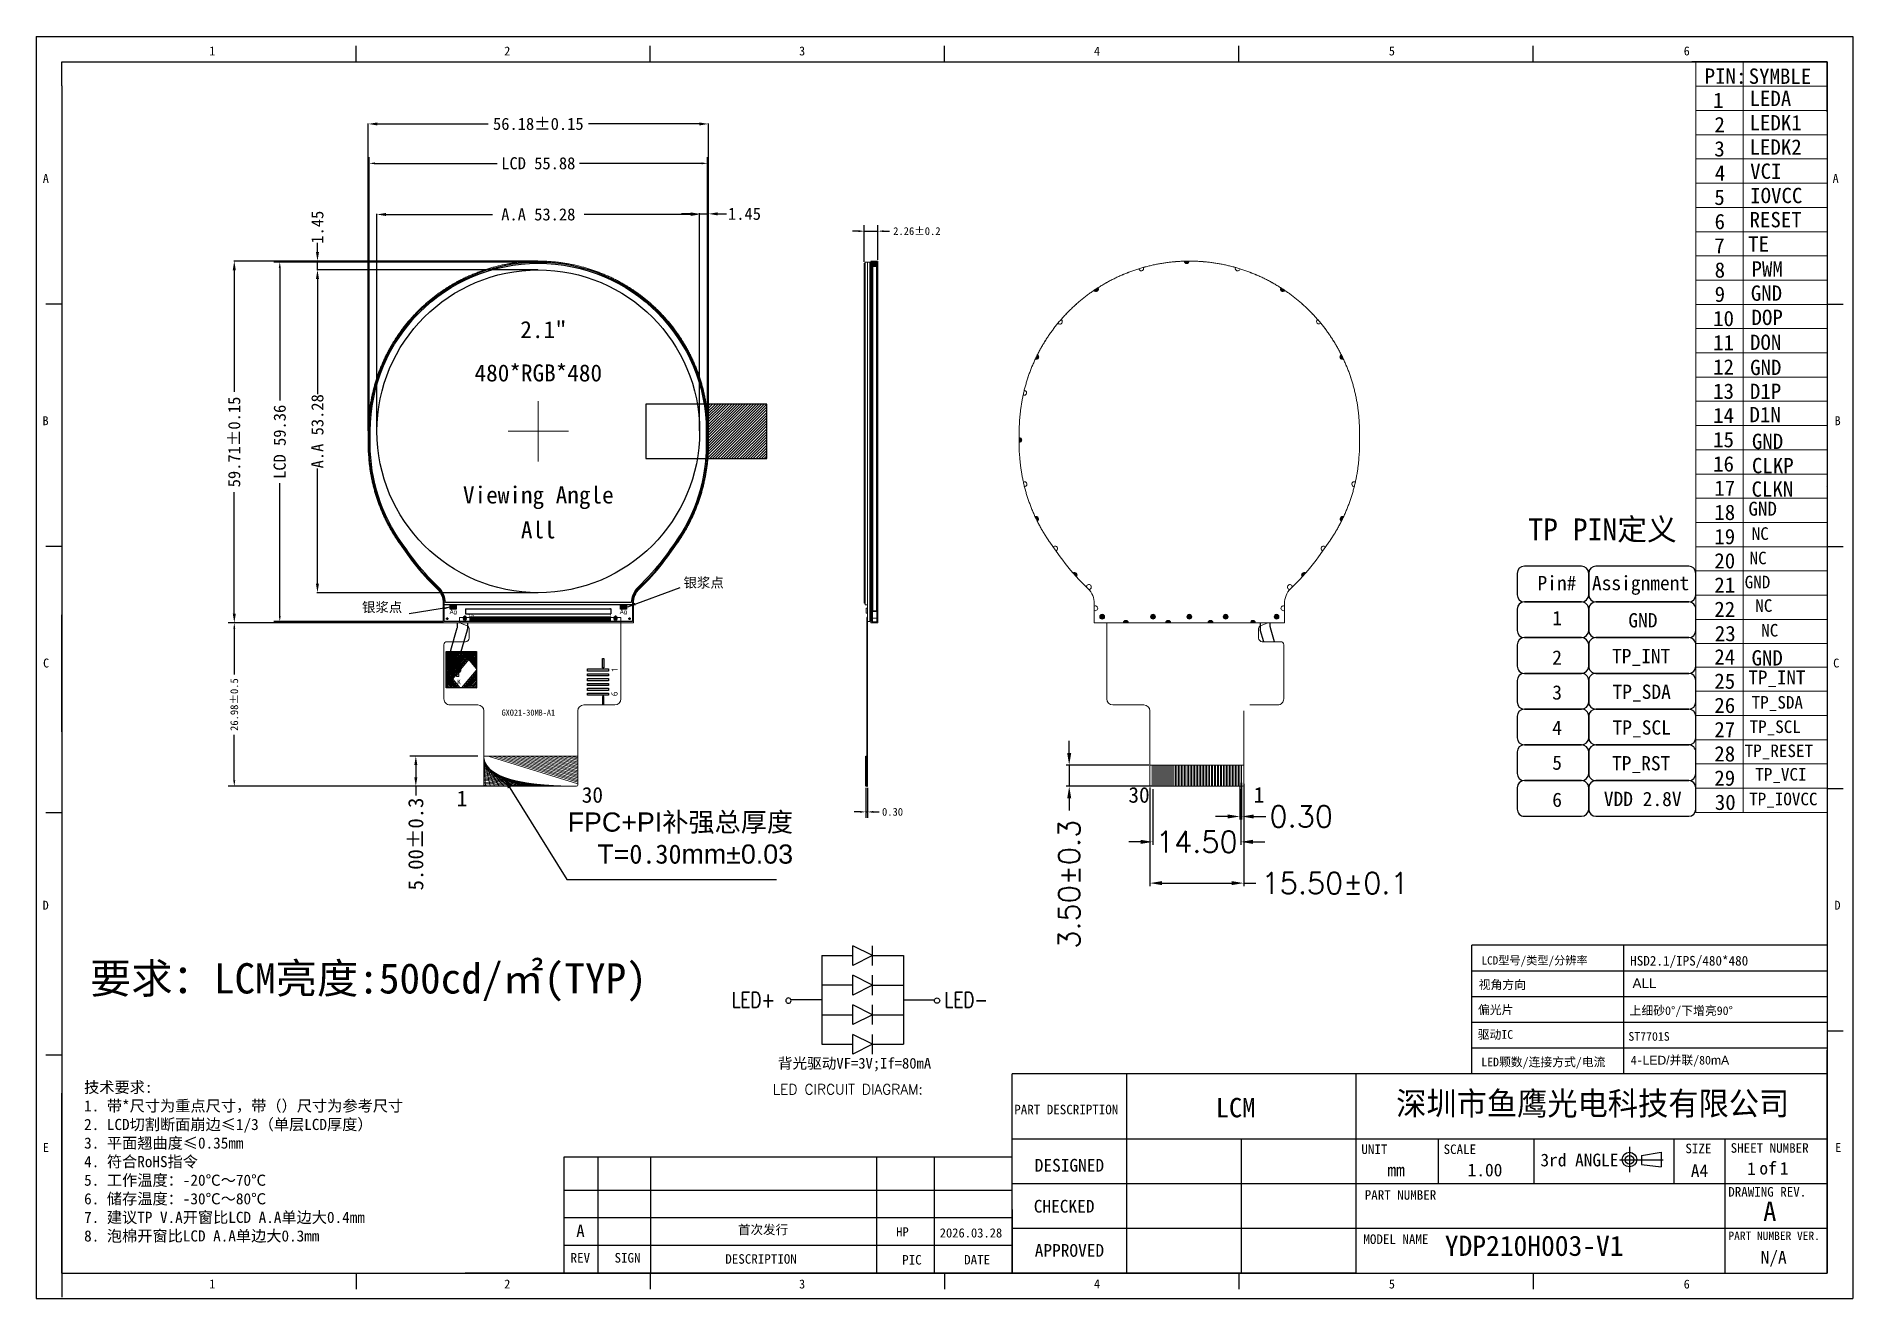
# Model space of a CAD drawing. Header units: millimetres. Extents: x 3264 to 3564, y 1588 to 1796.
import ezdxf
from ezdxf.enums import TextEntityAlignment as Align

# ---------------------------------------------------------------- set-up
doc = ezdxf.new("R2010")
doc.units = ezdxf.units.MM
doc.linetypes.add('CENTER2', pattern=[5.079999999999999, 3.175, -0.635, 0.635, -0.635])
doc.linetypes.add('DASHDOT', pattern=[18.5, 12, -3, 0.5, -3])
for name, color, linetype in [('', 7, 'Continuous'), ('66', 1, 'Continuous'), ('BL', 4, 'Continuous'), ('C', 3, 'Continuous'), ('DIM', 3, 'Continuous'), ('DIM_02', 2, 'Continuous'), ('DIM（标注）', 3, 'Continuous'), ('FPC', 30, 'Continuous'), ('FPC Main', 32, 'Continuous'), ('L1', 2, 'Continuous'), ('L31.drawing', 2, 'Continuous'), ('L59.drawing', 7, 'Continuous'), ('L91', 3, 'Continuous'), ('LCD_FPC', 22, 'Continuous'), ('OBJ-FRAME', 4, 'Continuous'), ('其它', 7, 'Continuous'), ('反射片（RD）', 23, 'Continuous'), ('标 注', 3, 'Continuous')]:
    doc.layers.add(name, color=color, linetype=linetype)
doc.layers.add('ARRAY.drawing', color=7, linetype='Continuous', lineweight=100)
doc.layers.add('图框', color=4, linetype='Continuous', lineweight=9)
doc.styles.add('Arial', font='arial.ttf')
doc.styles.add('C-E02$0$RT', font='ROMANT.SHX')
doc.styles.add('NOTE', font='ROMANS.shx', dxfattribs={"width": 0.8, "bigfont": 'EXTFONT.shx'})
doc.styles.add('ROMANS', font='ROMANS.SHX')
doc.styles.add('zengy', font='')
doc.styles.add('ZI2.5', font='', dxfattribs={"height": 2.5})
doc.styles.add('仿宋', font='')
doc.styles.add('宋', font='', dxfattribs={"height": 2})
doc.styles.add('宋体', font='')
doc.styles.get('zengy').set_extended_font_data('SimSun')
doc.styles.get('ZI2.5').set_extended_font_data('SimSun')
doc.styles.get('仿宋').set_extended_font_data('仿宋_GB2312')
doc.styles.get('宋').set_extended_font_data('SimSun')
doc.styles.get('宋体').set_extended_font_data('SimSun')
doc.dimstyles.new('1', dxfattribs={"dimscale": 0, "dimtxt": 2, "dimasz": 1.5, "dimexe": 1, "dimexo": 1, "dimgap": 0.2, "dimtad": 0, "dimzin": 1, "dimdsep": 46, "dimtxsty": 'Standard', "dimcen": 0, "dimclrd": 256, "dimclre": 256, "dimclrt": 256, "dimadec": 0, "dimazin": 3, "dimtp": 1.199999999999999, "dimtm": 1.2000000012, "dimtfac": 1, "dimtmove": 0, "dimatfit": 3, "dimfxl": 1, "dimtolj": 1, "dimarcsym": 0})
doc.dimstyles.new('HC-1', dxfattribs={"dimtxt": 2, "dimasz": 1.5, "dimexe": 0.5, "dimexo": 0.5, "dimgap": 0.9, "dimtad": 0, "dimzin": 0, "dimdsep": 46, "dimtxsty": '仿宋', "dimblk": 'CLOSEDBLANK', "dimcen": 0.5, "dimclrd": 3, "dimclre": 3, "dimclrt": 3, "dimazin": 0, "dimtfac": 1, "dimtmove": 0, "dimatfit": 3, "dimldrblk": 'CLOSEDBLANK', "dimfxl": 1, "dimtolj": 1, "dimtzin": 0, "dimarcsym": 0})
doc.dimstyles.new('ISO-25$0', dxfattribs={"dimscale": 0.8, "dimtxt": 1.6, "dimasz": 1.199999999999999, "dimexe": 1.25, "dimexo": 0.3, "dimtad": 0, "dimrnd": 0.0005, "dimzin": 1, "dimdsep": 46, "dimtxsty": 'Standard', "dimcen": 2, "dimclrd": 3, "dimclre": 3, "dimclrt": 3, "dimadec": 0, "dimazin": 0, "dimtfac": 1, "dimtmove": 0, "dimatfit": 3, "dimfxl": 1.25, "dimlwd": -1, "dimarcsym": 0})
doc.dimstyles.new('lcm111', dxfattribs={"dimtxt": 1.5, "dimasz": 1.5, "dimexe": 0.8, "dimexo": 0.8, "dimgap": 0.3, "dimtad": 0, "dimzin": 1, "dimdsep": 46, "dimtxsty": 'ROMANS', "dimcen": 1, "dimclrd": 147, "dimclre": 147, "dimclrt": 7, "dimadec": 0, "dimazin": 0, "dimtfac": 1, "dimtmove": 0, "dimatfit": 3, "dimfxl": 1, "dimtolj": 1, "dimarcsym": 0})
doc.dimstyles.new('STANDARD 03', dxfattribs={"dimscale": 0, "dimtxt": 1, "dimasz": 1.3, "dimexe": 0.8, "dimexo": 0.5, "dimgap": 0.5, "dimtad": 0, "dimzin": 0, "dimdsep": 46, "dimtxsty": 'ROMANS', "dimcen": 2, "dimadec": 0, "dimazin": 0, "dimtfac": 1, "dimtmove": 0, "dimatfit": 3, "dimfxl": 1, "dimtolj": 1, "dimtzin": 0, "dimarcsym": 0})
doc.dimstyles.new('STANDARD$7', dxfattribs={"dimtxt": 2, "dimasz": 2, "dimexe": 0.5, "dimexo": 0.2, "dimgap": 1, "dimtad": 0, "dimtoh": 1, "dimzin": 0, "dimdsep": 46, "dimtxsty": 'Standard', "dimcen": 0, "dimadec": 0, "dimazin": 0, "dimtfac": 1, "dimtdec": 3, "dimtmove": 0, "dimatfit": 0, "dimfxl": 1, "dimtvp": 0.8, "dimtolj": 1, "dimtzin": 0, "dimarcsym": 0})

msp = doc.modelspace()

# ---------------------------------------------------------------- texts
at = {"color": 4, "linetype": 'Continuous', "style": '宋体'}
for s, height, p in [('1', 1.473313121279999, (3292.998499408746, 1792.912097314872)), ('2', 1.473313121279999, (3341.712402275508, 1792.912018387383)), ('3', 1.473313121279999, (3390.397540808312, 1792.916466740644)), ('4', 1.473313121279999, (3439.088551546268, 1792.899506801884)), ('5', 1.473313121279999, (3487.791258285675, 1792.916386760788)), ('6', 1.473313121279999, (3536.474729869916, 1792.924684670761)), ('A', 1.473313121279999, (3265.518183090777, 1771.885584925276)), ('A', 1.473313121279999, (3561.061371520482, 1771.885584925275)), ('B', 1.473313121279999, (3265.467671602781, 1731.882810057259)), ('B', 1.473313121279999, (3561.392514079198, 1731.882810057259)), ('C', 1.473313121279999, (3265.565597464121, 1691.886032626011)), ('C', 1.473313121279999, (3561.154272682499, 1691.886032626011)), ('D', 1.473313121279999, (3265.493131505882, 1651.908631367041)), ('D', 1.473313121279999, (3561.367054176096, 1651.908631367041)), ('PART DESCRIPTION', 1.5785497728, (3425.929815683504, 1618.128048049549)), ('E', 1.473313121279999, (3265.518811353586, 1611.912760023364)), ('UNIT', 1.5785497728, (3483.249539374154, 1611.574470999788)), ('SCALE', 1.5785497728, (3496.825067420234, 1611.574470999788)), ('3rd ANGLE', 2.1047330304, (3512.808575494518, 1609.536990548203)), ('SIZE', 1.5785497728, (3536.751959611474, 1611.71010454486)), ('SHEET NUMBER', 1.5785497728, (3544.223924614964, 1611.787270080224)), ('E', 1.473313121279999, (3561.481689863753, 1611.912760023364)), ('PART NUMBER', 1.5785497728, (3483.799039282771, 1604.029155465937)), ('DRAWING REV.', 1.5785497728, (3543.826132044082, 1604.550634158771)), ('PART NUMBER VER.', 1.387678224483594, (3543.854113314097, 1597.385006650046)), ('MODEL NAME', 1.5785497728, (3483.581555179943, 1596.731427971316)), ('1', 1.473313121279999, (3292.998499408746, 1589.383920767663)), ('2', 1.473313121279999, (3341.712402275508, 1589.383999695151)), ('3', 1.473313121279999, (3390.397540808312, 1589.379551341891)), ('4', 1.473313121279999, (3439.088551546268, 1589.396511280651)), ('5', 1.473313121279999, (3487.791258285675, 1589.379631321747)), ('6', 1.473313121279999, (3536.474729869916, 1589.371333411774))]:
    msp.add_text(s, height=height, dxfattribs=at).set_placement(p)
at = {"color": 0, "style": '宋体'}
for s, height, width, p in [('PIN:', 2.532302016019821, 0.9999999803532024, (3539.93347569927, 1788.235781542978)), ('1', 2.532302016019821, 0.9999999803532024, (3541.330652561033, 1784.235485576115)), ('2', 2.532302040159703, 1.000000242995133, (3541.557003583754, 1780.235189609251)), ('LEDK1', 2.532302040159703, 1.000000110540366, (3547.34656676277, 1780.545364879093)), ('3', 2.532302016019821, 1.000000112807969, (3541.528709497297, 1776.234893642387)), ('LEDK2', 2.532302040159703, 1.000000110540366, (3547.34656676277, 1776.53048079463)), ('4', 2.532302016019821, 0.9999999803532024, (3541.613591399038, 1772.234597675524)), ('VCI', 2.532302016019821, 1.000000112807969, (3547.446215238417, 1772.545198135099)), ('5', 2.532302016019821, 1.000000112807969, (3541.528709497297, 1768.234301678858)), ('IOVCC', 2.532302016019821, 0.9999999803532024, (3547.450954642141, 1768.529888473473)), ('6', 2.532302040159703, 0.9999999780855995, (3541.571150626982, 1764.234005652389)), ('RESET', 2.532302040159703, 1.000000110540366, (3547.34656676277, 1764.54460578414)), ('7', 2.532302040159703, 1.000000103275187, (3541.514562573278, 1760.233709715328)), ('TE', 2.532302040159703, 1.000000110540366, (3547.120215501631, 1760.529296807966)), ('8', 2.532302016019821, 0.9999999803532024, (3541.585297431791, 1756.233413778267)), ('PWM', 2.532302016019821, 0.9999999803532024, (3547.671195115889, 1756.416432462654)), ('9', 2.532302016019821, 0.9999999803532024, (3541.585297431791, 1752.233117811403)), ('GND', 2.532302040159703, 1.000000110540366, (3547.554373588408, 1752.416136585197)), ('10', 2.532302040159703, 0.9999999780855995, (3541.330652561033, 1748.232821784935)), ('DOP', 2.532302016019821, 1.000000112807969, (3547.674835529173, 1748.415840141497)), ('11', 2.532302016019821, 0.9999999803532024, (3541.330652561033, 1744.232525847874)), ('DON', 2.532302040159703, 0.9999999780855995, (3547.423823203886, 1744.30717944356)), ('12', 2.532302040159703, 0.9999999708204214, (3541.330652561033, 1740.232229851208)), ('GND', 2.532302016019821, 1.000000112807969, (3547.440000619734, 1740.152754031143)), ('13', 2.532302040159703, 0.9999999780855995, (3541.330652561033, 1736.231933884344)), ('D1P', 2.532302040159703, 1.000000110540366, (3547.408605780447, 1736.212438724956)), ('14', 2.532302040159703, 0.9999999780855995, (3541.330652561033, 1732.23163791748)), ('D1N', 2.532302040159703, 1.000000110540366, (3547.344439472998, 1732.373928748093)), ('15', 2.532302016019821, 0.9999999803532024, (3541.330652561033, 1728.231341920814)), ('GND', 2.532302016019821, 1.000000112807969, (3547.738733377302, 1727.945848040304)), ('16', 2.532302016019821, 0.9999999803532024, (3541.330652561033, 1724.231045983753)), ('CLKP', 2.532302016019821, 1.000000112807969, (3547.738733377302, 1723.945552133045)), ('17', 2.532302040159703, 1.000000110540366, (3541.528709497297, 1720.230749957285)), ('CLKN', 2.532302040159703, 0.9999999780855995, (3547.676318611944, 1720.06820883604)), ('18', 2.532302040159703, 1.000000110540366, (3541.528709497297, 1716.230453990421)), ('GND', 2.30521388143301, 0.9999999863351838, (3547.162226643408, 1716.942532859764)), ('19', 2.532302016019821, 1.000000112807969, (3541.528709497297, 1712.23015805336)), ('NC', 2.074692500531674, 0.9999999828445634, (3547.698072042311, 1712.952711455545)), ('20', 2.532302016019821, 1.000000112807969, (3541.528709497297, 1708.229862026892)), ('NC', 2.074692500531674, 0.9999999828445634, (3547.349167313421, 1708.925460301361)), ('21', 2.532302040159703, 1.000000110540366, (3541.528709497297, 1704.229566060028)), ('GND', 2.074692524671555, 0.9999999712091617, (3546.542557921255, 1704.954132907114)), ('22', 2.532302040159703, 1.000000110540366, (3541.528709497297, 1700.229270093164)), ('NC', 2.074692524671555, 0.9999999712091617, (3548.28949650749, 1701.069480113707)), ('23', 2.532302016019821, 0.9999999803532024, (3541.613591399038, 1696.228974126301)), ('NC', 2.074692500531674, 1.000000115299331, (3549.270621862257, 1696.998880676947)), ('24', 2.532302040159703, 1.000000110540366, (3541.528709497297, 1692.373717628441)), ('GND', 2.532302040159703, 0.9999999780855995, (3547.676318611944, 1692.211176477394)), ('25', 2.532302040159703, 1.000000110540366, (3541.528709497297, 1688.373421661577)), ('TP_INT', 2.30521388143301, 0.9999999863351838, (3547.162226643408, 1689.085500501118)), ('26', 2.532302016019821, 1.000000112807969, (3541.528709497297, 1684.373125724516)), ('TP_SDA', 2.074692500531674, 0.9999999828445634, (3547.698072042311, 1685.095679096899)), ('27', 2.532302016019821, 1.000000112807969, (3541.528709497297, 1680.372829698048)), ('TP_SCL', 2.074692500531674, 0.9999999828445634, (3547.349167313421, 1681.068427942715)), ('28', 2.532302040159703, 1.000000110540366, (3541.528709497297, 1676.372533760986)), ('TP_RESET', 2.074692524671555, 0.9999999712091617, (3546.542557921255, 1677.09710057827)), ('29', 2.532302040159703, 1.000000110540366, (3541.528709497297, 1672.37223776432)), ('TP_VCI', 2.074692524671555, 0.9999999712091617, (3548.28949650749, 1673.212447784862)), ('30', 2.532302016019821, 0.9999999803532024, (3541.613591399038, 1668.371941797457)), ('TP_IOVCC', 2.074692500531674, 1.000000115299331, (3547.276836123312, 1669.1418483183))]:
    msp.add_text(s, height=height, dxfattribs=dict(at, width=width)).set_placement(p)
at = {"color": 0, "linetype": 'ByBlock', "lineweight": 0, "style": '宋体'}
for s, width, p in [('SYMBLE', 0.9999999780855995, (3547.201178517187, 1788.225918881617)), ('LEDA', 1.000000110540366, (3547.34656676277, 1784.546085588655))]:
    msp.add_text(s, height=2.532302040159703, dxfattribs=dict(at, width=width)).set_placement(p)
at = {"color": 6, "style": '宋体'}
for s, p in [('A', (3332.962990260723, 1689.13353134842)), ('K', (3333.928263283375, 1689.112493203593))]:
    msp.add_text(s, height=0.7840195351065136, dxfattribs=at).set_placement(p)
at = {"style": '宋体'}
for s, p in [('1', (3333.847582727218, 1668.977549748136)), ('30', (3354.508857398773, 1669.563193069411)), ('30', (3444.773365904202, 1669.564240448865)), ('1', (3465.462637592664, 1669.564240448865))]:
    msp.add_text(s, height=2.586619591843156, dxfattribs=at).set_placement(p)
at = {"color": 0, "linetype": 'Continuous', "style": '宋体'}
for s, height, rotation, p in [('LCD型号/类型/分辨率', 1.353297034420532, 359.9998801667919, (3511.848714074513, 1642.854343272397)), ('视角方向', 1.43206035388416, 359.9998801667919, (3506.527050287623, 1638.801350750785)), ('偏光片', 1.43206035388416, 0.0001236420205625518, (3505.423327716346, 1634.667366036832)), ('驱动IC', 1.43206035388416, 0.0001236420205625518, (3505.383847061948, 1630.589750381554)), ('LED颗数/连接方式/电流', 1.43206035388416, 0.0001236420205625518, (3513.29878371326, 1626.040594860298))]:
    msp.add_text(s, height=height, rotation=rotation, dxfattribs=at).set_placement(p, align=Align.CENTER)
at = {"color": 6, "style": 'NOTE'}
for s, width, p in [('LED+', 0.7999999999995872, (3379.260878981965, 1635.762507152569)), ('LED-', 0.8000000000003159, (3414.419212421212, 1635.757240603581))]:
    msp.add_text(s, height=2.525017321228639, dxfattribs=dict(at, width=width)).set_placement(p)
at = {"color": 1, "linetype": 'Continuous', "style": '宋体'}
for s, height, p in [('LCM ', 3.19656328992, (3463.562233361262, 1617.63697516337)), ('A', 3.19656328992, (3550.68946239681, 1600.536883267514)), ('A', 2.0458005055488, (3354.303326236376, 1597.861179838172))]:
    msp.add_text(s, height=height, dxfattribs=at).set_placement(p, align=Align.CENTER)
at = {"color": 4, "linetype": 'Continuous', "style": '宋体'}
for s, height, p in [('DESIGNED', 2.1047330304, (3435.038689633651, 1608.670423238706)), ('mm', 2.1047330304, (3488.984936881994, 1607.891188196588)), ('1.00', 2.1047330304, (3503.665449769034, 1607.891188196588)), ('A4', 2.1047330304, (3539.082625388587, 1607.763730112859)), ('1', 2.1047330304, (3547.655140602579, 1608.112059075978)), ('of', 2.1047330304, (3550.403836993586, 1608.194606606247)), ('1', 2.1047330304, (3553.061196205126, 1608.151747772246)), ('CHECKED', 2.1047330304, (3434.167335328348, 1601.907330728076)), ('APPROVED', 2.1047330304, (3435.038689633651, 1594.608516638361)), ('N/A', 2.1047330304, (3551.33076461724, 1593.478190478773)), ('REV', 1.5785497728, (3354.276210407254, 1593.661843165239)), ('SIGN', 1.5785497728, (3362.072297840872, 1593.661843165239)), ('DESCRIPTION', 1.5785497728, (3384.121451320977, 1593.462831041755)), ('DATE', 1.5785497728, (3419.802974698754, 1593.345391208231))]:
    msp.add_text(s, height=height, dxfattribs=at).set_placement(p, align=Align.CENTER)
msp.add_text('PIC', height=1.5785497728, rotation=0.2647922051775261, dxfattribs=at).set_placement((3409.036098934225, 1593.32051162831), align=Align.CENTER)
at = {"color": 6, "char_height": 1.62, "width": 18.63395130384674, "attachment_point": 1, "style": 'zengy'}
for insert in [(3371.326696876529, 1706.704361212571), (3318.232722953485, 1702.644919313678)]:
    msp.add_mtext('银浆点', dxfattribs=dict(at, insert=insert))
at = {"color": 4, "char_height": 2.359296, "attachment_point": 1, "style": 'Arial'}
for s, insert, width in [('{\\fSimHei|b0|i0|c0|p49;Pin#}', (3512.326409815638, 1707.006293727744), 4.414206258632041), ('{\\fSimHei|b0|i0|c0|p49;Assignment}', (3521.323679706464, 1707.006293727744), 4.414206258632041), ('{\\fSimHei|b0|i0|c134|p49;1}', (3514.765426577722, 1701.21388001789), 4.414206258632041), ('{\\fSimHei|b0|i0|c134|p49;GND}', (3527.335612670491, 1700.856303751353), 4.414206258632041), ('{\\fSimHei|b0|i0|c134|p49;2}', (3514.765426577722, 1694.712091123709), 4.414206258632041), ('{\\fSimHei|b0|i0|c134|p49;TP_INT}', (3524.632156070473, 1694.958063751358), 4.414206258632041), ('{\\fSimHei|b0|i0|c134|p49;3}', (3514.765426577722, 1688.950036145087), 4.414206258632041), ('{\\fSimHei|b0|i0|c134|p49;TP_SDA}', (3524.725860138515, 1689.059823751359), 4.414206258632041), ('{\\fSimHei|b0|i0|c134|p49;4}', (3514.765426577722, 1683.126337710277), 4.414206258632041), ('{\\fSimHei|b0|i0|c134|p49;TP_SCL}', (3524.725860138515, 1683.161583751357), 4.414206258632041), ('{\\fSimHei|b0|i0|c134|p49;5}', (3514.765426577722, 1677.364282731651), 4.414206258632041), ('{\\fSimHei|b0|i0|c134|p49;TP_RST}', (3524.632156070473, 1677.263343751356), 4.414206258632041), ('{\\fSimHei|b0|i0|c134|p49;6}', (3514.765426577722, 1671.232361683919), 4.414206258632041), ('{\\fSimHei|b0|i0|c134|p49;VDD 2.8V}', (3523.283958006688, 1671.365103751358), 18.73370990012147)]:
    msp.add_mtext(s, dxfattribs=dict(at, insert=insert, width=width))
at = {"char_height": 0.5942915131459813, "width": 0.6969903361448564, "attachment_point": 3}
for s, insert in [('{\\fNSimSun|b0|i0|c134|p49;A}', (3333.566291939618, 1694.481379865842)), ('{\\fNSimSun|b0|i0|c134|p49;K}', (3334.26783222087, 1694.481379865842))]:
    msp.add_mtext(s, dxfattribs=dict(at, insert=insert))
at = {"color": 4, "char_height": 1, "attachment_point": 1, "rotation": 89.99999999999997, "style": 'Arial'}
for s, insert, width in [('{\\fMicrosoft YaHei|b0|i0|c134|p34;\\C0;1}', (3359.430055217021, 1691.150085323757), 1.003312834546647), ('{\\fMicrosoft YaHei|b0|i0|c134|p34;\\C0;6}', (3359.430055217021, 1687.157721223942), 0.8967136812761395)]:
    msp.add_mtext(s, dxfattribs=dict(at, insert=insert, width=width))
at = {"color": 0, "insert": (3341.267975478912, 1684.94018171878), "char_height": 1, "width": 10.05606532096863, "attachment_point": 1, "style": '宋体'}
msp.add_mtext('GXO21-30MB-A1', dxfattribs=at)
at = {"insert": (3273.3093244929, 1643.074956654355), "char_height": 5, "width": 104.5294436225445, "attachment_point": 1, "style": '仿宋'}
msp.add_mtext('{\\C1;要求：LCM亮度:500cd/\\fGulim|b0|i0|c129|p34;㎡\\f仿宋_GB2312|b0|i0|c134|p49;(TYP)}', dxfattribs=at)
at = {"color": 1, "attachment_point": 1, "style": '宋体'}
for s, insert, char_height, width in [('{\\fArial|b0|i0|c0|p32;ALL}', (3528.020204549473, 1640.566993767994), 1.592136, 49.85756447508697), ('4-{\\fArial|b0|i0|c0|p32;LED/}并联/80{\\fArial|b0|i0|c0|p32;mA}', (3527.7381290419, 1627.78457797862), 1.4329224, 18.24889349938155)]:
    msp.add_mtext(s, dxfattribs=dict(at, insert=insert, char_height=char_height, width=width))
at = {"color": 2, "attachment_point": 1}
for s, insert, char_height, width, style in [('{\\W7.00253;\\C1;  \\W1;首次发行}', (3365.88112786153, 1599.853834344186), 1.5156197294257, 37.37608431863843, '宋体'), ('{\\C1;HP}', (3406.440780227994, 1599.476881922702), 1.5156197294257, 11.15508940834025, '宋体'), ('{\\C1;2026.03.28}', (3413.629019465227, 1599.316396166348), 1.5156197294257, 11.15508940834139, '宋'), ('\\pxi0.754525,l0;{\\C4;YDP210H003-V1}', (3494.50694908268, 1598.101645131551), 3.3372, 36.06854153317371, '宋体')]:
    msp.add_mtext(s, dxfattribs=dict(at, insert=insert, char_height=char_height, width=width, style=style))
at = {"color": 1, "style": '宋体'}
for tag, p, height in [('HSD2.1/IPS/480*480', (3527.633959913383, 1642.683651974579), 1.592136), ('上细砂0°/下增亮90°', (3527.531800745941, 1634.525381420715), 1.4329224), ('ST7701S', (3527.33797628303, 1630.276035156525), 1.4329224)]:
    msp.add_attdef(tag, p, '', height=height, dxfattribs=at)
at = {"layer": 'BL', "color": 3, "insert": (3389.406695037628, 1667.956937329484), "char_height": 3.167999999999997, "width": 38.9384147825137, "attachment_point": 3, "style": '宋体'}
msp.add_mtext('{\\fArial|b0|i0|c0|p32;FPC+PI}补强总厚度\\P{\\fArial|b0|i0|c0|p32;T=}0.30{\\fArial|b0|i0|c0|p32;mm%%P0.03}', dxfattribs=at)
at = {"layer": 'DIM', "lineweight": 0, "insert": (3272.341233138028, 1623.512682889977), "char_height": 1.8398016, "width": 79.26262604267419, "attachment_point": 1, "style": '宋体'}
msp.add_mtext('{\\C0;技术要求:\\P1. 带*尺寸为重点尺寸，带（）尺寸为参考尺寸\\P2. LCD切割断面崩边≤1/3（单层LCD厚度）\\P3. 平面翘曲度≤0.35mm\\P4. 符合RoHS指令\\P5. 工作温度：-20℃～70℃ \\P6. 储存温度：-30℃～80℃\\P7. 建议TP V.A开窗比LCD A.A单边大0.4mm\\P8. 泡棉开窗比LCD A.A单边大0.3mm}', dxfattribs=at)
at = {"layer": 'FPC', "color": 7, "style": '宋'}
for s, p in [('A', (3333.177325274359, 1690.525708095741)), ('K', (3333.895580626133, 1690.525708095742))]:
    msp.add_text(s, height=0.4, dxfattribs=at).set_placement(p)
at = {"layer": 'FPC', "color": 4, "insert": (3488.998144402176, 1621.842627978705), "char_height": 3.84, "width": 103.7023028572285, "attachment_point": 1}
msp.add_mtext('深圳市鱼鹰光电科技有限公司', dxfattribs=at)
at = {"layer": 'OBJ-FRAME', "color": 4, "style": 'C-E02$0$RT'}
msp.add_text('LED CIRCUIT DIAGRAM:', height=1.664206311484011, dxfattribs=at).set_placement((3386.08041561131, 1621.424831779619))
at = {"layer": '反射片（RD）', "color": 7, "insert": (3386.902650543354, 1627.44356847158), "char_height": 1.769856, "width": 37.59705980128889, "attachment_point": 1, "style": 'C-E02$0$RT'}
msp.add_mtext('{\\fSimSun|b0|i0|c134|p2;背光驱动VF=3V;If=80mA}', dxfattribs=at)
at = {"layer": '图框', "color": 3, "lineweight": 5, "insert": (3510.80797190363, 1716.496344071802), "char_height": 3.6, "width": 33.72525627927895, "attachment_point": 1, "style": 'ZI2.5'}
msp.add_mtext('{\\fSimHei|b0|i0|c134|p49;\\C4;TP PIN定义}', dxfattribs=at)

# ---------------------------------------------------------------- blocks, each defined once
blk = doc.blocks.new('THIRD-PROJ_BL0')
at = {"linetype": 'Continuous'}
blk.add_line((257.1261923329, 38.1091047069), (257.1261923329, 34.1091127069), dxfattribs=at)
at = {"color": 7, "linetype": 'Continuous'}
for p, q in [((259.0375185103, 36.7297974655), (262.1114043625, 37.2234254783)), ((262.1114043625, 37.2234254783), (262.1114043625, 34.93567805380001)), ((255.5892494068, 36.0598478054), (262.4069697714, 36.0598478054)), ((259.0375185103, 36.7297974655), (259.0375185103, 35.311080303)), ((259.0375185103, 35.311080303), (262.1114043625, 34.93567805380001))]:
    blk.add_line(p, q, dxfattribs=at)
for centre, radius in [((257.1261923329, 36.079551766), 1.1438737122), ((257.1261923329, 36.0598478054), 0.6699496601)]:
    blk.add_circle(centre, radius, dxfattribs=at)
blk = doc.blocks.new('align_l')
at = {"layer": 'L31.drawing'}
for points in [[(-0.015, -0.045), (-0.015, -0.015), (-0.045, -0.015), (-0.045, 0.015), (-0.015, 0.015), (-0.015, 0.045), (0.015, 0.045), (0.015, 0.015), (0.045, 0.015), (0.045, -0.015), (0.015, -0.015), (0.015, -0.045), (-0.015, -0.045)], [(-0.045, 0.025), (-0.025, 0.025), (-0.025, 0.045), (-0.045, 0.045), (-0.045, 0.025)]]:
    blk.add_lwpolyline(points, close=True, dxfattribs=at)
at = {"layer": 'L59.drawing'}
blk.add_lwpolyline([(-0.055, -0.055), (0.055, -0.055), (0.055, 0.055), (-0.055, 0.055), (-0.055, -0.055)], close=True, dxfattribs=at)
blk = doc.blocks.new('*D111')
at = {"layer": 'Defpoints', "color": 0}
for p in [(3375.430161664289, 1781.608880894052), (3375.430161664289, 1741.578668686783), (3319.250161664296, 1730.875083521539)]:
    blk.add_point(p, dxfattribs=at)
at = {"layer": 'DIM（标注）', "color": 0, "lineweight": -2}
for p, q in [((3319.250161664296, 1730.937583521539), (3319.250161664296, 1781.708880894052)), ((3320.750161664296, 1781.608880894052), (3339.049685473815, 1781.608880894052)), ((3373.930161664289, 1781.608880894052), (3355.630637854767, 1781.608880894052)), ((3375.430161664289, 1741.641168686783), (3375.430161664289, 1781.708880894052))]:
    blk.add_line(p, q, dxfattribs=at)
at = {"layer": 'DIM（标注）', "color": 0}
for points in [[(3320.750161664296, 1781.858880894052), (3320.750161664296, 1781.358880894052), (3319.250161664296, 1781.608880894052)], [(3373.930161664289, 1781.858880894052), (3373.930161664289, 1781.358880894052), (3375.430161664289, 1781.608880894052)]]:
    blk.add_solid(points, dxfattribs=at)
at = {"layer": 'DIM（标注）', "color": 0, "insert": (3347.340161664291, 1781.608880894052), "char_height": 2, "attachment_point": 5, "style": '仿宋'}
blk.add_mtext('\\A1;56.18%%P0.15', dxfattribs=at)
blk = doc.blocks.new('_ClosedBlank')
at = {"color": 0, "linetype": 'ByBlock', "lineweight": -2}
for p, q in [((-1, 0.1666666666666666), (0, 0)), ((-1, 0.1666666666666666), (-1, -0.1666666666666666)), ((0, 0), (-1, -0.1666666666666666))]:
    blk.add_line(p, q, dxfattribs=at)
blk = doc.blocks.new('*D118')
at = {"layer": 'Defpoints', "color": 0}
for p in [(3347.341432052556, 1758.965259967115), (3297.137718192444, 1699.255263211067), (3331.640161664252, 1699.255263211067)]:
    blk.add_point(p, dxfattribs=at)
at = {"layer": 'DIM（标注）', "color": 0, "lineweight": -2}
for p, q in [((3347.278932052556, 1758.965259967115), (3297.037718192444, 1758.965259967115)), ((3297.137718192444, 1757.465259967115), (3297.137718192444, 1737.400737780482)), ((3297.137718192444, 1700.755263211067), (3297.137718192444, 1720.81978539953)), ((3331.577661664252, 1699.255263211067), (3297.037718192444, 1699.255263211067))]:
    blk.add_line(p, q, dxfattribs=at)
at = {"layer": 'DIM（标注）', "color": 0}
for points in [[(3296.887718192444, 1757.465259967115), (3297.387718192444, 1757.465259967115), (3297.137718192444, 1758.965259967115)], [(3296.887718192444, 1700.755263211067), (3297.387718192444, 1700.755263211067), (3297.137718192444, 1699.255263211067)]]:
    blk.add_solid(points, dxfattribs=at)
at = {"layer": 'DIM（标注）', "color": 0, "insert": (3297.137718192444, 1729.110261590006), "char_height": 2, "attachment_point": 5, "rotation": 90, "style": '仿宋'}
blk.add_mtext('\\A1;59.71%%P0.15', dxfattribs=at)
blk = doc.blocks.new('*D112')
at = {"layer": 'Defpoints', "color": 0}
for p in [(3373.97964003976, 1766.664418304646), (3320.699640039759, 1730.875083521539), (3373.97964003976, 1730.875083521539)]:
    blk.add_point(p, dxfattribs=at)
at = {"layer": 'DIM（标注）', "color": 0, "lineweight": -2}
for p, q in [((3320.699640039759, 1730.937583521539), (3320.699640039759, 1766.764418304645)), ((3322.199640039759, 1766.664418304646), (3339.763449563569, 1766.664418304646)), ((3372.47964003976, 1766.664418304646), (3354.91583051595, 1766.664418304646)), ((3373.97964003976, 1730.937583521539), (3373.97964003976, 1766.764418304645))]:
    blk.add_line(p, q, dxfattribs=at)
at = {"layer": 'DIM（标注）', "color": 0}
for points in [[(3322.199640039759, 1766.914418304646), (3322.199640039759, 1766.414418304646), (3320.699640039759, 1766.664418304646)], [(3372.47964003976, 1766.914418304646), (3372.47964003976, 1766.414418304646), (3373.97964003976, 1766.664418304646)]]:
    blk.add_solid(points, dxfattribs=at)
at = {"layer": 'DIM（标注）', "color": 0, "insert": (3347.33964003976, 1766.664418304646), "char_height": 2, "attachment_point": 5, "style": '仿宋'}
blk.add_mtext('\\A1;A.A 53.28', dxfattribs=at)
blk = doc.blocks.new('*D113')
at = {"layer": 'Defpoints', "color": 0}
for p in [(3347.339640039759, 1757.512713495161), (3310.872160575703, 1704.232713531017), (3347.33964003976, 1704.232713531017)]:
    blk.add_point(p, dxfattribs=at)
at = {"layer": 'DIM（标注）', "color": 0, "lineweight": -2}
for p, q in [((3347.277140039759, 1757.512713495161), (3310.772160575703, 1757.512713495161)), ((3310.872160575703, 1756.012713495161), (3310.872160575703, 1737.018326764783)), ((3310.872160575703, 1705.732713531017), (3310.872160575703, 1724.731840278296)), ((3347.27714003976, 1704.232713531017), (3310.772160575703, 1704.232713531017))]:
    blk.add_line(p, q, dxfattribs=at)
at = {"layer": 'DIM（标注）', "color": 0}
for points in [[(3310.622160575703, 1756.012713495161), (3311.122160575703, 1756.012713495161), (3310.872160575703, 1757.512713495161)], [(3310.622160575703, 1705.732713531017), (3311.122160575703, 1705.732713531017), (3310.872160575703, 1704.232713531017)]]:
    blk.add_solid(points, dxfattribs=at)
at = {"layer": 'DIM（标注）', "color": 0, "insert": (3310.872160575703, 1730.87508352154), "char_height": 2, "attachment_point": 5, "rotation": 90, "style": '仿宋'}
blk.add_mtext('\\A1;A.A 53.28', dxfattribs=at)
blk = doc.blocks.new('*D114')
at = {"layer": 'Defpoints', "color": 0}
for p in [(3310.872160575707, 1758.965263947255), (3347.340161664263, 1758.965263947255), (3347.339640039759, 1757.512713495161)]:
    blk.add_point(p, dxfattribs=at)
at = {"layer": 'DIM（标注）', "color": 0, "lineweight": -2}
for p, q in [((3310.872160575707, 1760.465263947255), (3310.872160575707, 1761.965263947255)), ((3347.277661664263, 1758.965263947255), (3310.772160575707, 1758.965263947255)), ((3310.872160575707, 1757.512713495161), (3310.872160575707, 1758.965263947255)), ((3347.277140039759, 1757.512713495161), (3310.772160575707, 1757.512713495161)), ((3310.872160575707, 1756.012713495161), (3310.872160575707, 1754.512713495161))]:
    blk.add_line(p, q, dxfattribs=at)
at = {"layer": 'DIM（标注）', "color": 0}
for points in [[(3310.622160575707, 1760.465263947255), (3311.122160575707, 1760.465263947255), (3310.872160575707, 1758.965263947255)], [(3310.622160575707, 1756.012713495161), (3311.122160575707, 1756.012713495161), (3310.872160575707, 1757.512713495161)]]:
    blk.add_solid(points, dxfattribs=at)
at = {"layer": 'DIM（标注）', "color": 0, "insert": (3310.872160575707, 1764.562561244552), "char_height": 2, "attachment_point": 5, "rotation": 90, "style": '仿宋'}
blk.add_mtext('\\A1;1.45', dxfattribs=at)
blk = doc.blocks.new('*D115')
at = {"layer": 'Defpoints', "color": 0}
for p in [(3375.430161664289, 1766.764418304632), (3373.97964003976, 1730.875083521539), (3375.430161664289, 1730.875083521539)]:
    blk.add_point(p, dxfattribs=at)
at = {"layer": 'DIM（标注）', "color": 0, "lineweight": -2}
for p, q in [((3372.47964003976, 1766.764418304632), (3370.97964003976, 1766.764418304632)), ((3373.97964003976, 1730.937583521539), (3373.97964003976, 1766.864418304632)), ((3373.97964003976, 1766.764418304632), (3375.430161664289, 1766.764418304632)), ((3375.430161664289, 1730.937583521539), (3375.430161664289, 1766.864418304632)), ((3376.930161664289, 1766.764418304632), (3378.430161664289, 1766.764418304632))]:
    blk.add_line(p, q, dxfattribs=at)
at = {"layer": 'DIM（标注）', "color": 0}
for points in [[(3372.47964003976, 1767.014418304632), (3372.47964003976, 1766.514418304632), (3373.97964003976, 1766.764418304632)], [(3376.930161664289, 1767.014418304632), (3376.930161664289, 1766.514418304632), (3375.430161664289, 1766.764418304632)]]:
    blk.add_solid(points, dxfattribs=at)
at = {"layer": 'DIM（标注）', "color": 0, "insert": (3381.387304521432, 1766.764418304632), "char_height": 2, "attachment_point": 5, "style": '仿宋'}
blk.add_mtext('\\A1;1.45', dxfattribs=at)
blk = doc.blocks.new('*D116')
at = {"layer": 'Defpoints', "color": 0}
for p in [(3375.279640039761, 1775.103182381098), (3319.39964003976, 1730.523654961276), (3375.279640039761, 1730.523654961276)]:
    blk.add_point(p, dxfattribs=at)
at = {"layer": 'FPC', "color": 3, "lineweight": -2}
for p, q in [((3319.39964003976, 1730.763654961276), (3319.39964003976, 1776.103182381098)), ((3375.279640039761, 1730.763654961276), (3375.279640039761, 1776.103182381098))]:
    blk.add_line(p, q, dxfattribs=at)
at = {"layer": 'FPC', "color": 3}
for p, q in [((3320.35964003976, 1775.103182381098), (3340.532377469928, 1775.103182381098)), ((3374.319640039761, 1775.103182381098), (3354.146902609593, 1775.103182381098))]:
    blk.add_line(p, q, dxfattribs=at)
for points in [[(3320.35964003976, 1775.263182381098), (3320.35964003976, 1774.943182381098), (3319.39964003976, 1775.103182381098)], [(3374.319640039761, 1775.263182381098), (3374.319640039761, 1774.943182381098), (3375.279640039761, 1775.103182381098)]]:
    blk.add_solid(points, dxfattribs=at)
at = {"layer": 'FPC', "color": 3, "insert": (3347.339640039761, 1775.103182381098), "char_height": 2, "attachment_point": 5, "style": '宋'}
blk.add_mtext('LCD 55.88', dxfattribs=at)
blk = doc.blocks.new('*D117')
at = {"layer": 'Defpoints', "color": 0}
for p in [(3347.426952004998, 1758.812576039655), (3304.648635979595, 1699.452713513089), (3331.789640039759, 1699.452713513089)]:
    blk.add_point(p, dxfattribs=at)
at = {"layer": 'FPC', "color": 3, "lineweight": -2}
for p, q in [((3347.186952004999, 1758.812576039655), (3303.648635979595, 1758.812576039655)), ((3331.54964003976, 1699.452713513089), (3303.648635979595, 1699.452713513089))]:
    blk.add_line(p, q, dxfattribs=at)
at = {"layer": 'FPC', "color": 3}
for p, q in [((3304.648635979595, 1757.852576039655), (3304.648635979595, 1735.951080530562)), ((3304.648635979595, 1700.412713513089), (3304.648635979595, 1722.314209022182))]:
    blk.add_line(p, q, dxfattribs=at)
for points in [[(3304.488635979596, 1757.852576039655), (3304.808635979595, 1757.852576039655), (3304.648635979595, 1758.812576039655)], [(3304.488635979596, 1700.412713513089), (3304.808635979595, 1700.412713513089), (3304.648635979595, 1699.452713513089)]]:
    blk.add_solid(points, dxfattribs=at)
at = {"layer": 'FPC', "color": 3, "insert": (3304.648635979595, 1729.132644776373), "char_height": 2, "attachment_point": 5, "rotation": 90, "style": '宋'}
blk.add_mtext('LCD 59.36', dxfattribs=at)
blk = doc.blocks.new('zw$228B')
at = {"layer": 'DIM_02'}
h = blk.add_hatch(dxfattribs=at)
h.set_pattern_fill('ANGLE', color=2, scale=0.0125)
h.set_pattern_definition([(0, (-99.95166203759527, -94.19530142667463), (0, 0.08731250000000002), [0.0635, -0.0238125]), (90, (-99.95166203759527, -94.19530142667463), (-0.08731250000000002, 5.346348682527665e-18), [0.0635, -0.0238125])])
h.paths.add_polyline_path([(-14.05000000000018, -28.67000000000007), (-14.55000000000018, -28.67000000000007), (-14.55000000000018, -29.01999999999998), (-14.05000000000018, -29.01999999999998)])
h.paths.add_polyline_path([(-13.55000000000018, -28.67000000000007), (-14.05000000000018, -28.67000000000007), (-14.05000000000018, -29.01999999999998), (-13.55000000000018, -29.01999999999998)])
h.paths.add_polyline_path([(-14.05000000000018, -29.01999999999998), (-14.55000000000018, -29.01999999999998), (-14.55000000000018, -29.36999999999989), (-14.05000000000018, -29.36999999999989)])
h.paths.add_polyline_path([(-13.55000000000018, -29.01999999999998), (-14.05000000000018, -29.01999999999998), (-14.05000000000018, -29.36999999999989), (-13.55000000000018, -29.36999999999989)])
h = blk.add_hatch(dxfattribs=at)
h.set_pattern_fill('ANGLE', color=2, scale=0.0125)
h.set_pattern_definition([(0, (-71.8516620375949, -94.19530142667463), (0, 0.08731250000000002), [0.0635, -0.0238125]), (90, (-71.8516620375949, -94.19530142667463), (-0.08731250000000002, 5.346348682527665e-18), [0.0635, -0.0238125])])
h.paths.add_polyline_path([(14.05000000000018, -28.67000000000007), (13.55000000000018, -28.67000000000007), (13.55000000000018, -29.01999999999998), (14.05000000000018, -29.01999999999998)])
h.paths.add_polyline_path([(14.55000000000018, -28.67000000000007), (14.05000000000018, -28.67000000000007), (14.05000000000018, -29.01999999999998), (14.55000000000018, -29.01999999999998)])
h.paths.add_polyline_path([(14.05000000000018, -29.01999999999998), (13.55000000000018, -29.01999999999998), (13.55000000000018, -29.36999999999989), (14.05000000000018, -29.36999999999989)])
h.paths.add_polyline_path([(14.55000000000018, -29.01999999999998), (14.05000000000018, -29.01999999999998), (14.05000000000018, -29.36999999999989), (14.55000000000018, -29.36999999999989)])
at = {"color": 4}
blk.add_line((26.64000299401232, 0.3903273388764319), (26.64000299401232, 0.2306389475979813), dxfattribs=at)
at = {"color": 0, "linetype": 'DASHDOT', "ltscale": 0.5}
for p, q in [((-11.99999700598801, -29.32200000000012), (-11.99999700598801, -30.1220000000003)), ((12.0000029940129, -29.32200000000012), (12.0000029940129, -30.1220000000003))]:
    blk.add_line(p, q, dxfattribs=at)
at = {"linetype": 'Continuous', "const_width": 0.01}
blk.add_lwpolyline([(-21.32834000000003, -20.4690099999998), (-21.32830000000013, -20.4689800000001)], dxfattribs=at)
at = {"layer": 'C', "color": 4, "lineweight": 5}
for p, q in [((0, -5), (0, 5)), ((-5, 0), (5, 0))]:
    blk.add_line(p, q, dxfattribs=at)
at = {"layer": 'DIM_02', "color": 0}
for p, q in [((-11.99999700598801, -29.32200000000012), (12.00000299401199, -29.32200000000012)), ((-12.41599999999926, -30.80999999999995), (-12.19200000000001, -30.80999999999995)), ((-12.41599999999926, -30.92999999999984), (-12.19200000000001, -30.92999999999984)), ((-12.19200000000001, -30.80999999999995), (-12.19200000000001, -30.58600000000024)), ((-12.19200000000001, -30.92999999999984), (-12.19200000000001, -31.154)), ((-12.07200000000012, -30.58600000000024), (-12.07200000000012, -30.80999999999995)), ((-12.07200000000012, -30.80999999999995), (-11.84799999999996, -30.80999999999995)), ((-12.07200000000012, -30.92999999999984), (-12.07200000000012, -31.154)), ((-11.84799999999996, -30.93000000000029), (-12.07200000000012, -30.93000000000029)), ((-11.99999700598801, -30.1220000000003), (12.00000299401199, -30.1220000000003)), ((12.46399999999994, -30.80999999999995), (12.6880000000001, -30.80999999999995)), ((12.46399999999994, -30.92999999999984), (12.6880000000001, -30.92999999999984)), ((12.6880000000001, -30.80999999999995), (12.6880000000001, -30.58600000000024)), ((12.6880000000001, -30.92999999999984), (12.6880000000001, -31.154)), ((12.80799999999999, -30.58600000000024), (12.80799999999999, -30.80999999999995)), ((12.80799999999999, -30.80999999999995), (13.03200000000015, -30.80999999999995)), ((12.80799999999999, -30.92999999999984), (12.80799999999999, -31.154)), ((13.03200000000015, -30.93000000000029), (12.80799999999999, -30.93000000000029))]:
    blk.add_line(p, q, dxfattribs=at)
at = {"layer": 'DIM_02', "color": 1}
for p, q in [((-15.25, -30.92000000000007), (-14.85000000000036, -30.92000000000007)), ((-15.05000000000018, -30.72000000000025), (-15.05000000000018, -31.11999999999989)), ((14.85000000000036, -30.92000000000007), (15.25, -30.92000000000007)), ((15.05000000000018, -30.72000000000025), (15.05000000000018, -31.11999999999989))]:
    blk.add_line(p, q, dxfattribs=at)
at = {"layer": 'DIM_02', "color": 1, "linetype": 'CENTER2', "ltscale": 0.5}
for p, q in [((-11.7831515489479, -30.86999999999989), (-12.47922944408037, -30.86999999999989)), ((12.39938219666692, -30.86999999999989), (13.08992321147161, -30.86999999999989))]:
    blk.add_line(p, q, dxfattribs=at)
at = {"layer": 'DIM_02', "color": 1, "linetype": 'DASHDOT', "ltscale": 0.02}
for p, q in [((-12.13199999999961, -30.41516144999969), (-12.13199999999961, -31.29090006463866)), ((12.7480000000005, -30.41516144999969), (12.7480000000005, -31.29090006463866))]:
    blk.add_line(p, q, dxfattribs=at)
at = {"layer": 'DIM_02', "color": 2}
for points in [[(-13.55000000000018, -29.36999999999989), (-14.55000000000018, -29.36999999999989), (-14.55000000000018, -28.67000000000007), (-13.55000000000018, -28.67000000000007)], [(14.55000000000018, -29.36999999999989), (13.55000000000018, -29.36999999999989), (13.55000000000018, -28.67000000000007), (14.55000000000018, -28.67000000000007)]]:
    blk.add_lwpolyline(points, close=True, dxfattribs=at)
at = {"layer": 'DIM_02', "color": 0}
for points in [[(-15.15000000000055, -30.82000000000016), (-14.94999999999982, -30.82000000000016), (-14.94999999999982, -31.01999999999998), (-15.15000000000055, -31.01999999999998)], [(-11.22200000000066, -31.32000000000016), (-11.22200000000066, -30.67000000000007), (-11.30200000000059, -30.67000000000007), (-11.30200000000059, -31.32000000000016)], [(-11.09200000000055, -31.32000000000016), (-11.09200000000055, -30.67000000000007), (-11.17200000000048, -30.67000000000007), (-11.17200000000048, -31.32000000000016)], [(-10.96200000000044, -31.32000000000016), (-10.96200000000044, -30.67000000000007), (-11.04200000000037, -30.67000000000007), (-11.04200000000037, -31.32000000000016)], [(-10.83200000000033, -31.32000000000016), (-10.83200000000033, -30.67000000000007), (-10.91200000000026, -30.67000000000007), (-10.91200000000026, -31.32000000000016)], [(-10.70200000000023, -31.32000000000016), (-10.70200000000023, -30.67000000000007), (-10.78200000000015, -30.67000000000007), (-10.78200000000015, -31.32000000000016)], [(-10.57200000000012, -31.32000000000016), (-10.57200000000012, -30.67000000000007), (-10.65200000000004, -30.67000000000007), (-10.65200000000004, -31.32000000000016)], [(-10.44200000000001, -31.32000000000016), (-10.44200000000001, -30.67000000000007), (-10.52199999999993, -30.67000000000007), (-10.52199999999993, -31.32000000000016)], [(-10.3119999999999, -31.32000000000016), (-10.3119999999999, -30.67000000000007), (-10.39199999999983, -30.67000000000007), (-10.39199999999983, -31.32000000000016)], [(-10.1820000000007, -31.32000000000016), (-10.1820000000007, -30.67000000000007), (-10.26200000000063, -30.67000000000007), (-10.26200000000063, -31.32000000000016)], [(-10.05200000000059, -31.32000000000016), (-10.05200000000059, -30.67000000000007), (-10.13200000000052, -30.67000000000007), (-10.13200000000052, -31.32000000000016)], [(-9.92200000000048, -31.32000000000016), (-9.92200000000048, -30.67000000000007), (-10.00200000000041, -30.67000000000007), (-10.00200000000041, -31.32000000000016)], [(-9.792000000000371, -31.32000000000016), (-9.792000000000371, -30.67000000000007), (-9.872000000000298, -30.67000000000007), (-9.872000000000298, -31.32000000000016)], [(-9.662000000000262, -31.32000000000016), (-9.662000000000262, -30.67000000000007), (-9.74200000000019, -30.67000000000007), (-9.74200000000019, -31.32000000000016)], [(-9.532000000000153, -31.32000000000016), (-9.532000000000153, -30.67000000000007), (-9.61200000000008, -30.67000000000007), (-9.61200000000008, -31.32000000000016)], [(-9.402000000000044, -31.32000000000016), (-9.402000000000044, -30.67000000000007), (-9.481999999999971, -30.67000000000007), (-9.481999999999971, -31.32000000000016)], [(-9.271999999999935, -31.32000000000016), (-9.271999999999935, -30.67000000000007), (-9.351999999999862, -30.67000000000007), (-9.351999999999862, -31.32000000000016)], [(-9.142000000000735, -31.32000000000016), (-9.142000000000735, -30.67000000000007), (-9.222000000000662, -30.67000000000007), (-9.222000000000662, -31.32000000000016)], [(-9.012000000000626, -31.32000000000016), (-9.012000000000626, -30.67000000000007), (-9.092000000000553, -30.67000000000007), (-9.092000000000553, -31.32000000000016)], [(-8.882000000000517, -31.32000000000016), (-8.882000000000517, -30.67000000000007), (-8.962000000000444, -30.67000000000007), (-8.962000000000444, -31.32000000000016)], [(-8.752000000000407, -31.32000000000016), (-8.752000000000407, -30.67000000000007), (-8.832000000000335, -30.67000000000007), (-8.832000000000335, -31.32000000000016)], [(-8.622000000000298, -31.32000000000016), (-8.622000000000298, -30.67000000000007), (-8.702000000000226, -30.67000000000007), (-8.702000000000226, -31.32000000000016)], [(-8.49200000000019, -31.32000000000016), (-8.49200000000019, -30.67000000000007), (-8.572000000000116, -30.67000000000007), (-8.572000000000116, -31.32000000000016)], [(-8.36200000000008, -31.32000000000016), (-8.36200000000008, -30.67000000000007), (-8.442000000000007, -30.67000000000007), (-8.442000000000007, -31.32000000000016)], [(-8.231999999999971, -31.32000000000016), (-8.231999999999971, -30.67000000000007), (-8.311999999999898, -30.67000000000007), (-8.311999999999898, -31.32000000000016)], [(-8.102000000000771, -31.32000000000016), (-8.102000000000771, -30.67000000000007), (-8.182000000000698, -30.67000000000007), (-8.182000000000698, -31.32000000000016)], [(-7.972000000000662, -31.32000000000016), (-7.972000000000662, -30.67000000000007), (-8.05200000000059, -30.67000000000007), (-8.05200000000059, -31.32000000000016)], [(-7.842000000000553, -31.32000000000016), (-7.842000000000553, -30.67000000000007), (-7.92200000000048, -30.67000000000007), (-7.92200000000048, -31.32000000000016)], [(-7.712000000000444, -31.32000000000016), (-7.712000000000444, -30.67000000000007), (-7.792000000000371, -30.67000000000007), (-7.792000000000371, -31.32000000000016)], [(-7.582000000000335, -31.32000000000016), (-7.582000000000335, -30.67000000000007), (-7.662000000000262, -30.67000000000007), (-7.662000000000262, -31.32000000000016)], [(-7.452000000000226, -31.32000000000016), (-7.452000000000226, -30.67000000000007), (-7.532000000000153, -30.67000000000007), (-7.532000000000153, -31.32000000000016)], [(-7.322000000000116, -31.32000000000016), (-7.322000000000116, -30.67000000000007), (-7.402000000000044, -30.67000000000007), (-7.402000000000044, -31.32000000000016)], [(-7.192000000000007, -31.32000000000016), (-7.192000000000007, -30.67000000000007), (-7.271999999999935, -30.67000000000007), (-7.271999999999935, -31.32000000000016)], [(-7.061999999999898, -31.32000000000016), (-7.061999999999898, -30.67000000000007), (-7.141999999999825, -30.67000000000007), (-7.141999999999825, -31.32000000000016)], [(-6.932000000000698, -31.32000000000016), (-6.932000000000698, -30.67000000000007), (-7.012000000000626, -30.67000000000007), (-7.012000000000626, -31.32000000000016)], [(-6.802000000000589, -31.32000000000016), (-6.802000000000589, -30.67000000000007), (-6.882000000000517, -30.67000000000007), (-6.882000000000517, -31.32000000000016)], [(-6.67200000000048, -31.32000000000016), (-6.67200000000048, -30.67000000000007), (-6.752000000000407, -30.67000000000007), (-6.752000000000407, -31.32000000000016)], [(-6.542000000000371, -31.32000000000016), (-6.542000000000371, -30.67000000000007), (-6.622000000000298, -30.67000000000007), (-6.622000000000298, -31.32000000000016)], [(-6.412000000000262, -31.32000000000016), (-6.412000000000262, -30.67000000000007), (-6.492000000000189, -30.67000000000007), (-6.492000000000189, -31.32000000000016)], [(-6.282000000000153, -31.32000000000016), (-6.282000000000153, -30.67000000000007), (-6.36200000000008, -30.67000000000007), (-6.36200000000008, -31.32000000000016)], [(-6.152000000000044, -31.32000000000016), (-6.152000000000044, -30.67000000000007), (-6.231999999999971, -30.67000000000007), (-6.231999999999971, -31.32000000000016)], [(-6.021999999999935, -31.32000000000016), (-6.021999999999935, -30.67000000000007), (-6.101999999999862, -30.67000000000007), (-6.101999999999862, -31.32000000000016)], [(-5.892000000000735, -31.32000000000016), (-5.892000000000735, -30.67000000000007), (-5.972000000000662, -30.67000000000007), (-5.972000000000662, -31.32000000000016)], [(-5.762000000000626, -31.32000000000016), (-5.762000000000626, -30.67000000000007), (-5.842000000000553, -30.67000000000007), (-5.842000000000553, -31.32000000000016)], [(-5.632000000000517, -31.32000000000016), (-5.632000000000517, -30.67000000000007), (-5.712000000000444, -30.67000000000007), (-5.712000000000444, -31.32000000000016)], [(-5.502000000000407, -31.32000000000016), (-5.502000000000407, -30.67000000000007), (-5.582000000000335, -30.67000000000007), (-5.582000000000335, -31.32000000000016)], [(-5.372000000000298, -31.32000000000016), (-5.372000000000298, -30.67000000000007), (-5.452000000000226, -30.67000000000007), (-5.452000000000226, -31.32000000000016)], [(-5.242000000000189, -31.32000000000016), (-5.242000000000189, -30.67000000000007), (-5.322000000000116, -30.67000000000007), (-5.322000000000116, -31.32000000000016)], [(-5.11200000000008, -31.32000000000016), (-5.11200000000008, -30.67000000000007), (-5.192000000000007, -30.67000000000007), (-5.192000000000007, -31.32000000000016)], [(-4.981999999999971, -31.32000000000016), (-4.981999999999971, -30.67000000000007), (-5.061999999999898, -30.67000000000007), (-5.061999999999898, -31.32000000000016)], [(-4.852000000000771, -31.32000000000016), (-4.852000000000771, -30.67000000000007), (-4.932000000000698, -30.67000000000007), (-4.932000000000698, -31.32000000000016)], [(-4.722000000000662, -31.32000000000016), (-4.722000000000662, -30.67000000000007), (-4.802000000000589, -30.67000000000007), (-4.802000000000589, -31.32000000000016)], [(-4.592000000000553, -31.32000000000016), (-4.592000000000553, -30.67000000000007), (-4.67200000000048, -30.67000000000007), (-4.67200000000048, -31.32000000000016)], [(-4.462000000000444, -31.32000000000016), (-4.462000000000444, -30.67000000000007), (-4.542000000000371, -30.67000000000007), (-4.542000000000371, -31.32000000000016)], [(-4.332000000000335, -31.32000000000016), (-4.332000000000335, -30.67000000000007), (-4.412000000000262, -30.67000000000007), (-4.412000000000262, -31.32000000000016)], [(-4.202000000000226, -31.32000000000016), (-4.202000000000226, -30.67000000000007), (-4.282000000000153, -30.67000000000007), (-4.282000000000153, -31.32000000000016)], [(-4.072000000000116, -31.32000000000016), (-4.072000000000116, -30.67000000000007), (-4.152000000000044, -30.67000000000007), (-4.152000000000044, -31.32000000000016)], [(-3.942000000000007, -31.32000000000016), (-3.942000000000007, -30.67000000000007), (-4.021999999999935, -30.67000000000007), (-4.021999999999935, -31.32000000000016)], [(-3.811999999999898, -31.32000000000016), (-3.811999999999898, -30.67000000000007), (-3.891999999999825, -30.67000000000007), (-3.891999999999825, -31.32000000000016)], [(-3.682000000000698, -31.32000000000016), (-3.682000000000698, -30.67000000000007), (-3.762000000000626, -30.67000000000007), (-3.762000000000626, -31.32000000000016)], [(-3.552000000000589, -31.32000000000016), (-3.552000000000589, -30.67000000000007), (-3.632000000000517, -30.67000000000007), (-3.632000000000517, -31.32000000000016)], [(-3.42200000000048, -31.32000000000016), (-3.42200000000048, -30.67000000000007), (-3.502000000000407, -30.67000000000007), (-3.502000000000407, -31.32000000000016)], [(-3.292000000000371, -31.32000000000016), (-3.292000000000371, -30.67000000000007), (-3.372000000000298, -30.67000000000007), (-3.372000000000298, -31.32000000000016)], [(-3.162000000000262, -31.32000000000016), (-3.162000000000262, -30.67000000000007), (-3.242000000000189, -30.67000000000007), (-3.242000000000189, -31.32000000000016)], [(-3.032000000000153, -31.32000000000016), (-3.032000000000153, -30.67000000000007), (-3.11200000000008, -30.67000000000007), (-3.11200000000008, -31.32000000000016)], [(-2.902000000000044, -31.32000000000016), (-2.902000000000044, -30.67000000000007), (-2.981999999999971, -30.67000000000007), (-2.981999999999971, -31.32000000000016)], [(-2.771999999999935, -31.32000000000016), (-2.771999999999935, -30.67000000000007), (-2.851999999999862, -30.67000000000007), (-2.851999999999862, -31.32000000000016)], [(-2.642000000000735, -31.32000000000016), (-2.642000000000735, -30.67000000000007), (-2.722000000000662, -30.67000000000007), (-2.722000000000662, -31.32000000000016)], [(-2.512000000000626, -31.32000000000016), (-2.512000000000626, -30.67000000000007), (-2.592000000000553, -30.67000000000007), (-2.592000000000553, -31.32000000000016)], [(-2.382000000000517, -31.32000000000016), (-2.382000000000517, -30.67000000000007), (-2.462000000000444, -30.67000000000007), (-2.462000000000444, -31.32000000000016)], [(-2.252000000000407, -31.32000000000016), (-2.252000000000407, -30.67000000000007), (-2.332000000000335, -30.67000000000007), (-2.332000000000335, -31.32000000000016)], [(-2.122000000000298, -31.32000000000016), (-2.122000000000298, -30.67000000000007), (-2.202000000000226, -30.67000000000007), (-2.202000000000226, -31.32000000000016)], [(-1.992000000000189, -31.32000000000016), (-1.992000000000189, -30.67000000000007), (-2.072000000000116, -30.67000000000007), (-2.072000000000116, -31.32000000000016)], [(-1.86200000000008, -31.32000000000016), (-1.86200000000008, -30.67000000000007), (-1.942000000000007, -30.67000000000007), (-1.942000000000007, -31.32000000000016)], [(-1.731999999999971, -31.32000000000016), (-1.731999999999971, -30.67000000000007), (-1.811999999999898, -30.67000000000007), (-1.811999999999898, -31.32000000000016)], [(-1.602000000000771, -31.32000000000016), (-1.602000000000771, -30.67000000000007), (-1.682000000000698, -30.67000000000007), (-1.682000000000698, -31.32000000000016)], [(-1.472000000000662, -31.32000000000016), (-1.472000000000662, -30.67000000000007), (-1.552000000000589, -30.67000000000007), (-1.552000000000589, -31.32000000000016)], [(-1.342000000000553, -31.32000000000016), (-1.342000000000553, -30.67000000000007), (-1.42200000000048, -30.67000000000007), (-1.42200000000048, -31.32000000000016)], [(-1.212000000000444, -31.32000000000016), (-1.212000000000444, -30.67000000000007), (-1.292000000000371, -30.67000000000007), (-1.292000000000371, -31.32000000000016)], [(-1.082000000000335, -31.32000000000016), (-1.082000000000335, -30.67000000000007), (-1.162000000000262, -30.67000000000007), (-1.162000000000262, -31.32000000000016)], [(-0.9520000000002256, -31.32000000000016), (-0.9520000000002256, -30.67000000000007), (-1.032000000000153, -30.67000000000007), (-1.032000000000153, -31.32000000000016)], [(-0.8220000000001164, -31.32000000000016), (-0.8220000000001164, -30.67000000000007), (-0.9020000000000437, -30.67000000000007), (-0.9020000000000437, -31.32000000000016)], [(-0.6920000000000073, -31.32000000000016), (-0.6920000000000073, -30.67000000000007), (-0.7719999999999345, -30.67000000000007), (-0.7719999999999345, -31.32000000000016)], [(-0.5619999999998981, -31.32000000000016), (-0.5619999999998981, -30.67000000000007), (-0.6419999999998254, -30.67000000000007), (-0.6419999999998254, -31.32000000000016)], [(-0.4320000000006985, -31.32000000000016), (-0.4320000000006985, -30.67000000000007), (-0.5120000000006257, -30.67000000000007), (-0.5120000000006257, -31.32000000000016)], [(-0.3020000000005894, -31.32000000000016), (-0.3020000000005894, -30.67000000000007), (-0.3820000000005166, -30.67000000000007), (-0.3820000000005166, -31.32000000000016)], [(-0.1720000000004802, -31.32000000000016), (-0.1720000000004802, -30.67000000000007), (-0.2520000000004075, -30.67000000000007), (-0.2520000000004075, -31.32000000000016)], [(-0.04200000000037107, -31.32000000000016), (-0.04200000000037107, -30.67000000000007), (-0.1220000000002983, -30.67000000000007), (-0.1220000000002983, -31.32000000000016)], [(0.08799999999973807, -31.32000000000016), (0.08799999999973807, -30.67000000000007), (0.007999999999810825, -30.67000000000007), (0.007999999999810825, -31.32000000000016)], [(0.2179999999998472, -31.32000000000016), (0.2179999999998472, -30.67000000000007), (0.13799999999992, -30.67000000000007), (0.13799999999992, -31.32000000000016)], [(0.3479999999999563, -31.32000000000016), (0.3479999999999563, -30.67000000000007), (0.2680000000000291, -30.67000000000007), (0.2680000000000291, -31.32000000000016)], [(0.4780000000000655, -31.32000000000016), (0.4780000000000655, -30.67000000000007), (0.3980000000001382, -30.67000000000007), (0.3980000000001382, -31.32000000000016)], [(0.6079999999992651, -31.32000000000016), (0.6079999999992651, -30.67000000000007), (0.5279999999993379, -30.67000000000007), (0.5279999999993379, -31.32000000000016)], [(0.7379999999993743, -31.32000000000016), (0.7379999999993743, -30.67000000000007), (0.657999999999447, -30.67000000000007), (0.657999999999447, -31.32000000000016)], [(0.8679999999994834, -31.32000000000016), (0.8679999999994834, -30.67000000000007), (0.7879999999995562, -30.67000000000007), (0.7879999999995562, -31.32000000000016)], [(0.9979999999995925, -31.32000000000016), (0.9979999999995925, -30.67000000000007), (0.9179999999996653, -30.67000000000007), (0.9179999999996653, -31.32000000000016)], [(1.127999999999702, -31.32000000000016), (1.127999999999702, -30.67000000000007), (1.047999999999774, -30.67000000000007), (1.047999999999774, -31.32000000000016)], [(1.257999999999811, -31.32000000000016), (1.257999999999811, -30.67000000000007), (1.177999999999884, -30.67000000000007), (1.177999999999884, -31.32000000000016)], [(1.38799999999992, -31.32000000000016), (1.38799999999992, -30.67000000000007), (1.307999999999993, -30.67000000000007), (1.307999999999993, -31.32000000000016)], [(1.518000000000029, -31.32000000000016), (1.518000000000029, -30.67000000000007), (1.438000000000102, -30.67000000000007), (1.438000000000102, -31.32000000000016)], [(1.647999999999229, -31.32000000000016), (1.647999999999229, -30.67000000000007), (1.567999999999302, -30.67000000000007), (1.567999999999302, -31.32000000000016)], [(1.777999999999338, -31.32000000000016), (1.777999999999338, -30.67000000000007), (1.697999999999411, -30.67000000000007), (1.697999999999411, -31.32000000000016)], [(1.907999999999447, -31.32000000000016), (1.907999999999447, -30.67000000000007), (1.82799999999952, -30.67000000000007), (1.82799999999952, -31.32000000000016)], [(2.037999999999556, -31.32000000000016), (2.037999999999556, -30.67000000000007), (1.957999999999629, -30.67000000000007), (1.957999999999629, -31.32000000000016)], [(2.167999999999665, -31.32000000000016), (2.167999999999665, -30.67000000000007), (2.087999999999738, -30.67000000000007), (2.087999999999738, -31.32000000000016)], [(2.297999999999774, -31.32000000000016), (2.297999999999774, -30.67000000000007), (2.217999999999847, -30.67000000000007), (2.217999999999847, -31.32000000000016)], [(2.427999999999884, -31.32000000000016), (2.427999999999884, -30.67000000000007), (2.347999999999956, -30.67000000000007), (2.347999999999956, -31.32000000000016)], [(2.557999999999993, -31.32000000000016), (2.557999999999993, -30.67000000000007), (2.478000000000065, -30.67000000000007), (2.478000000000065, -31.32000000000016)], [(2.688000000000102, -31.32000000000016), (2.688000000000102, -30.67000000000007), (2.608000000000175, -30.67000000000007), (2.608000000000175, -31.32000000000016)], [(2.817999999999302, -31.32000000000016), (2.817999999999302, -30.67000000000007), (2.737999999999374, -30.67000000000007), (2.737999999999374, -31.32000000000016)], [(2.947999999999411, -31.32000000000016), (2.947999999999411, -30.67000000000007), (2.867999999999483, -30.67000000000007), (2.867999999999483, -31.32000000000016)], [(3.07799999999952, -31.32000000000016), (3.07799999999952, -30.67000000000007), (2.997999999999593, -30.67000000000007), (2.997999999999593, -31.32000000000016)], [(3.207999999999629, -31.32000000000016), (3.207999999999629, -30.67000000000007), (3.127999999999702, -30.67000000000007), (3.127999999999702, -31.32000000000016)], [(3.337999999999738, -31.32000000000016), (3.337999999999738, -30.67000000000007), (3.257999999999811, -30.67000000000007), (3.257999999999811, -31.32000000000016)], [(3.467999999999847, -31.32000000000016), (3.467999999999847, -30.67000000000007), (3.38799999999992, -30.67000000000007), (3.38799999999992, -31.32000000000016)], [(3.597999999999956, -31.32000000000016), (3.597999999999956, -30.67000000000007), (3.518000000000029, -30.67000000000007), (3.518000000000029, -31.32000000000016)], [(3.728000000000065, -31.32000000000016), (3.728000000000065, -30.67000000000007), (3.648000000000138, -30.67000000000007), (3.648000000000138, -31.32000000000016)], [(3.857999999999265, -31.32000000000016), (3.857999999999265, -30.67000000000007), (3.777999999999338, -30.67000000000007), (3.777999999999338, -31.32000000000016)], [(3.987999999999374, -31.32000000000016), (3.987999999999374, -30.67000000000007), (3.907999999999447, -30.67000000000007), (3.907999999999447, -31.32000000000016)], [(4.117999999999483, -31.32000000000016), (4.117999999999483, -30.67000000000007), (4.037999999999556, -30.67000000000007), (4.037999999999556, -31.32000000000016)], [(4.247999999999593, -31.32000000000016), (4.247999999999593, -30.67000000000007), (4.167999999999665, -30.67000000000007), (4.167999999999665, -31.32000000000016)], [(4.377999999999702, -31.32000000000016), (4.377999999999702, -30.67000000000007), (4.297999999999774, -30.67000000000007), (4.297999999999774, -31.32000000000016)], [(4.507999999999811, -31.32000000000016), (4.507999999999811, -30.67000000000007), (4.427999999999884, -30.67000000000007), (4.427999999999884, -31.32000000000016)], [(4.63799999999992, -31.32000000000016), (4.63799999999992, -30.67000000000007), (4.557999999999993, -30.67000000000007), (4.557999999999993, -31.32000000000016)], [(4.768000000000029, -31.32000000000016), (4.768000000000029, -30.67000000000007), (4.688000000000102, -30.67000000000007), (4.688000000000102, -31.32000000000016)], [(4.897999999999229, -31.32000000000016), (4.897999999999229, -30.67000000000007), (4.817999999999302, -30.67000000000007), (4.817999999999302, -31.32000000000016)], [(5.027999999999338, -31.32000000000016), (5.027999999999338, -30.67000000000007), (4.947999999999411, -30.67000000000007), (4.947999999999411, -31.32000000000016)], [(5.157999999999447, -31.32000000000016), (5.157999999999447, -30.67000000000007), (5.07799999999952, -30.67000000000007), (5.07799999999952, -31.32000000000016)], [(5.287999999999556, -31.32000000000016), (5.287999999999556, -30.67000000000007), (5.207999999999629, -30.67000000000007), (5.207999999999629, -31.32000000000016)], [(5.417999999999665, -31.32000000000016), (5.417999999999665, -30.67000000000007), (5.337999999999738, -30.67000000000007), (5.337999999999738, -31.32000000000016)], [(5.547999999999774, -31.32000000000016), (5.547999999999774, -30.67000000000007), (5.467999999999847, -30.67000000000007), (5.467999999999847, -31.32000000000016)], [(5.677999999999884, -31.32000000000016), (5.677999999999884, -30.67000000000007), (5.597999999999956, -30.67000000000007), (5.597999999999956, -31.32000000000016)], [(5.807999999999993, -31.32000000000016), (5.807999999999993, -30.67000000000007), (5.728000000000065, -30.67000000000007), (5.728000000000065, -31.32000000000016)], [(5.938000000000102, -31.32000000000016), (5.938000000000102, -30.67000000000007), (5.858000000000175, -30.67000000000007), (5.858000000000175, -31.32000000000016)], [(6.067999999999302, -31.32000000000016), (6.067999999999302, -30.67000000000007), (5.987999999999374, -30.67000000000007), (5.987999999999374, -31.32000000000016)], [(6.197999999999411, -31.32000000000016), (6.197999999999411, -30.67000000000007), (6.117999999999483, -30.67000000000007), (6.117999999999483, -31.32000000000016)], [(6.32799999999952, -31.32000000000016), (6.32799999999952, -30.67000000000007), (6.247999999999593, -30.67000000000007), (6.247999999999593, -31.32000000000016)], [(6.457999999999629, -31.32000000000016), (6.457999999999629, -30.67000000000007), (6.377999999999702, -30.67000000000007), (6.377999999999702, -31.32000000000016)], [(6.587999999999738, -31.32000000000016), (6.587999999999738, -30.67000000000007), (6.507999999999811, -30.67000000000007), (6.507999999999811, -31.32000000000016)], [(6.717999999999847, -31.32000000000016), (6.717999999999847, -30.67000000000007), (6.63799999999992, -30.67000000000007), (6.63799999999992, -31.32000000000016)], [(6.847999999999956, -31.32000000000016), (6.847999999999956, -30.67000000000007), (6.768000000000029, -30.67000000000007), (6.768000000000029, -31.32000000000016)], [(6.978000000000065, -31.32000000000016), (6.978000000000065, -30.67000000000007), (6.898000000000138, -30.67000000000007), (6.898000000000138, -31.32000000000016)], [(7.107999999999265, -31.32000000000016), (7.107999999999265, -30.67000000000007), (7.027999999999338, -30.67000000000007), (7.027999999999338, -31.32000000000016)], [(7.237999999999374, -31.32000000000016), (7.237999999999374, -30.67000000000007), (7.157999999999447, -30.67000000000007), (7.157999999999447, -31.32000000000016)], [(7.367999999999483, -31.32000000000016), (7.367999999999483, -30.67000000000007), (7.287999999999556, -30.67000000000007), (7.287999999999556, -31.32000000000016)], [(7.497999999999593, -31.32000000000016), (7.497999999999593, -30.67000000000007), (7.417999999999665, -30.67000000000007), (7.417999999999665, -31.32000000000016)], [(7.627999999999702, -31.32000000000016), (7.627999999999702, -30.67000000000007), (7.547999999999774, -30.67000000000007), (7.547999999999774, -31.32000000000016)], [(7.757999999999811, -31.32000000000016), (7.757999999999811, -30.67000000000007), (7.677999999999884, -30.67000000000007), (7.677999999999884, -31.32000000000016)], [(7.88799999999992, -31.32000000000016), (7.88799999999992, -30.67000000000007), (7.807999999999993, -30.67000000000007), (7.807999999999993, -31.32000000000016)], [(8.018000000000029, -31.32000000000016), (8.018000000000029, -30.67000000000007), (7.938000000000102, -30.67000000000007), (7.938000000000102, -31.32000000000016)], [(8.147999999999229, -31.32000000000016), (8.147999999999229, -30.67000000000007), (8.067999999999302, -30.67000000000007), (8.067999999999302, -31.32000000000016)], [(8.277999999999338, -31.32000000000016), (8.277999999999338, -30.67000000000007), (8.19799999999941, -30.67000000000007), (8.19799999999941, -31.32000000000016)], [(8.407999999999447, -31.32000000000016), (8.407999999999447, -30.67000000000007), (8.32799999999952, -30.67000000000007), (8.32799999999952, -31.32000000000016)], [(8.537999999999556, -31.32000000000016), (8.537999999999556, -30.67000000000007), (8.457999999999629, -30.67000000000007), (8.457999999999629, -31.32000000000016)], [(8.667999999999665, -31.32000000000016), (8.667999999999665, -30.67000000000007), (8.587999999999738, -30.67000000000007), (8.587999999999738, -31.32000000000016)], [(8.797999999999774, -31.32000000000016), (8.797999999999774, -30.67000000000007), (8.717999999999847, -30.67000000000007), (8.717999999999847, -31.32000000000016)], [(8.927999999999884, -31.32000000000016), (8.927999999999884, -30.67000000000007), (8.847999999999956, -30.67000000000007), (8.847999999999956, -31.32000000000016)], [(9.057999999999993, -31.32000000000016), (9.057999999999993, -30.67000000000007), (8.978000000000065, -30.67000000000007), (8.978000000000065, -31.32000000000016)], [(9.188000000000102, -31.32000000000016), (9.188000000000102, -30.67000000000007), (9.108000000000175, -30.67000000000007), (9.108000000000175, -31.32000000000016)], [(9.317999999999302, -31.32000000000016), (9.317999999999302, -30.67000000000007), (9.237999999999374, -30.67000000000007), (9.237999999999374, -31.32000000000016)], [(9.44799999999941, -31.32000000000016), (9.44799999999941, -30.67000000000007), (9.367999999999483, -30.67000000000007), (9.367999999999483, -31.32000000000016)], [(9.57799999999952, -31.32000000000016), (9.57799999999952, -30.67000000000007), (9.497999999999593, -30.67000000000007), (9.497999999999593, -31.32000000000016)], [(9.707999999999629, -31.32000000000016), (9.707999999999629, -30.67000000000007), (9.627999999999702, -30.67000000000007), (9.627999999999702, -31.32000000000016)], [(9.837999999999738, -31.32000000000016), (9.837999999999738, -30.67000000000007), (9.75799999999981, -30.67000000000007), (9.75799999999981, -31.32000000000016)], [(9.967999999999847, -31.32000000000016), (9.967999999999847, -30.67000000000007), (9.88799999999992, -30.67000000000007), (9.88799999999992, -31.32000000000016)], [(10.09799999999996, -31.32000000000016), (10.09799999999996, -30.67000000000007), (10.01800000000003, -30.67000000000007), (10.01800000000003, -31.32000000000016)], [(10.22800000000007, -31.32000000000016), (10.22800000000007, -30.67000000000007), (10.14800000000014, -30.67000000000007), (10.14800000000014, -31.32000000000016)], [(10.35799999999927, -31.32000000000016), (10.35799999999927, -30.67000000000007), (10.27799999999934, -30.67000000000007), (10.27799999999934, -31.32000000000016)], [(10.48799999999937, -31.32000000000016), (10.48799999999937, -30.67000000000007), (10.40799999999945, -30.67000000000007), (10.40799999999945, -31.32000000000016)], [(10.61799999999948, -31.32000000000016), (10.61799999999948, -30.67000000000007), (10.53799999999956, -30.67000000000007), (10.53799999999956, -31.32000000000016)], [(10.74799999999959, -31.32000000000016), (10.74799999999959, -30.67000000000007), (10.66799999999967, -30.67000000000007), (10.66799999999967, -31.32000000000016)], [(10.8779999999997, -31.32000000000016), (10.8779999999997, -30.67000000000007), (10.79799999999977, -30.67000000000007), (10.79799999999977, -31.32000000000016)], [(11.00799999999981, -31.32000000000016), (11.00799999999981, -30.67000000000007), (10.92799999999988, -30.67000000000007), (10.92799999999988, -31.32000000000016)], [(11.13799999999992, -31.32000000000016), (11.13799999999992, -30.67000000000007), (11.05799999999999, -30.67000000000007), (11.05799999999999, -31.32000000000016)], [(11.26800000000003, -31.32000000000016), (11.26800000000003, -30.67000000000007), (11.1880000000001, -30.67000000000007), (11.1880000000001, -31.32000000000016)], [(11.39799999999923, -31.32000000000016), (11.39799999999923, -30.67000000000007), (11.3179999999993, -30.67000000000007), (11.3179999999993, -31.32000000000016)], [(11.52799999999934, -31.32000000000016), (11.52799999999934, -30.67000000000007), (11.44799999999941, -30.67000000000007), (11.44799999999941, -31.32000000000016)], [(11.65799999999945, -31.32000000000016), (11.65799999999945, -30.67000000000007), (11.57799999999952, -30.67000000000007), (11.57799999999952, -31.32000000000016)], [(11.78799999999956, -31.32000000000016), (11.78799999999956, -30.67000000000007), (11.70799999999963, -30.67000000000007), (11.70799999999963, -31.32000000000016)], [(11.91799999999967, -31.32000000000016), (11.91799999999967, -30.67000000000007), (11.83799999999974, -30.67000000000007), (11.83799999999974, -31.32000000000016)], [(14.94999999999982, -30.82000000000016), (15.15000000000055, -30.82000000000016), (15.15000000000055, -31.01999999999998), (14.94999999999982, -31.01999999999998)]]:
    blk.add_lwpolyline(points, close=True, dxfattribs=at)
at = {"layer": 'DIM_02', "color": 4, "linetype": 'Continuous', "ltscale": 10}
blk.add_circle((0, 0), 26.63999998207202, dxfattribs=at)
at = {"layer": 'DIM_02', "color": 0}
for centre, start, end in [((-12.13199999999961, -30.86999999999989), 101.9293221772534, 168.0706778227211), ((-12.13199999999961, -30.86999999999989), 191.9293221772279, 258.0706778227466), ((-12.13199999999961, -30.86999999999989), 11.9293221772789, 78.07067782274659), ((-12.13199999999961, -30.86999999999989), 281.9293221772534, 348.0706778227211), ((12.7480000000005, -30.86999999999989), 101.9293221772534, 168.0706778227211), ((12.7480000000005, -30.86999999999989), 191.9293221772279, 258.0706778227466), ((12.7480000000005, -30.86999999999989), 11.9293221772789, 78.07067782274659), ((12.7480000000005, -30.86999999999989), 281.9293221772534, 348.0706778227211)]:
    blk.add_arc(centre, 0.2902688409044496, start, end, dxfattribs=at)
at = {"layer": 'FPC', "color": 4}
blk.add_line((15.55000000000018, -28.67000000000007), (-15.55000000000018, -28.67000000000007), dxfattribs=at)
at = {"layer": 'FPC', "color": 6}
blk.add_line((15.55000000000018, -28.26999999999998), (15.54963776047862, -28.26999999999998), dxfattribs=at)
at = {"layer": 'FPC', "color": 4}
blk.add_lwpolyline([(-15.55000000000018, -31.42000000000007), (-15.55000000000018, -28.67000000000007, 0.2111130280270266), (-16.59538499999962, -25.89782999999989), (-18.3600349999997, -24.10778550000032, -0.03539984015018238), (-22.00579349999862, -19.51443500000005, -0.1556498180613619), (-27.93999999999869, -3.25667999999996), (-27.93999999999869, -2.619344741106033e-10, -0.4142065136103624), (0, 27.94000000000005, -0.4142065136103624), (27.9399999999996, -2.619344741106033e-10), (27.9399999999996, -3.25667999999996, -0.1556498180613619), (22.00579349999953, -19.51443500000005, -0.03539984015018238), (18.36003500000061, -24.10778550000032), (16.59538499999962, -25.89782999999989, 0.2111130280270266), (15.55000000000018, -28.67000000000007), (15.55000000000018, -31.42000000000007)], format="xyb", close=True, dxfattribs=at)
at = {"layer": 'FPC', "color": 6}
blk.add_lwpolyline([(-15.34936407308942, -28.26999999999998, 0.183481670318285), (-16.45285112627334, -25.75752990173714), (-18.21503451639728, -23.96998750778766, -0.03541329322316076), (-21.84405645129482, -19.39663945658322, -0.1556657357739186), (-27.73999999999887, -3.252556153843216), (-27.74000000202159, -0.0003362067727721296, -0.4142100125761543), (0, 27.73999999998568, -0.4142100125761541), (27.73999999999978, -0.000336206773226877), (27.73999999999978, -3.25255615384367, -0.1556657357739167), (21.84405645129573, -19.39663945658322, -0.03541329322315624), (18.2150345163991, -23.96998750778721), (16.45285112627425, -25.75752990173578, 0.1834816703184233), (15.34936407308942, -28.26999999999998)], format="xyb", close=True, dxfattribs=at)
at = {"color": 0, "linetype": 'ByBlock', "lineweight": 0, "char_height": 0.7, "attachment_point": 7, "style": 'Arial'}
for insert in [(-14.63527295021504, -30.34199667755138), (13.45690132851814, -30.34199667755138)]:
    blk.add_mtext('{\\C2;Ag}', dxfattribs=dict(at, insert=insert))
at = {"layer": 'C', "color": 154, "lineweight": 5, "char_height": 2.813799999999901, "width": 44.45471319761782, "attachment_point": 5, "style": '宋体'}
for s, insert in [('{\\C4;2.1"}', (0.856505180455315, 16.77069399195898)), ('{\\C4;480*RGB*480}', (0, 9.612965229223391)), ('{\\C4;Viewing Angle}', (0, -10.9710270768901)), ('{\\C4;All}', (0, -16.28531229653845))]:
    blk.add_mtext(s, dxfattribs=dict(at, insert=insert))
at = {"layer": 'DIM_02', "color": 0, "char_height": 0.4, "width": 2.74617361233663, "attachment_point": 1, "style": 'Arial'}
for s, insert in [('{\\C1;179}', (-11.52953034944312, -30.22614580404161)), ('{\\C1;1}', (11.76085256649003, -30.22614580404161))]:
    blk.add_mtext(s, dxfattribs=dict(at, insert=insert))
blk = doc.blocks.new('*D119')
at = {"layer": 'Defpoints', "color": 0}
for p in [(3403.413253993463, 1763.909598313978), (3401.153253993421, 1758.615083521537), (3403.413253993463, 1758.964647547945)]:
    blk.add_point(p, dxfattribs=at)
at = {"layer": 'FPC', "color": 3}
for p, q in [((3400.193253993421, 1763.909598313978), (3399.23325399342, 1763.909598313978)), ((3401.153253993421, 1763.909598313978), (3403.413253993463, 1763.909598313978)), ((3404.373253993463, 1763.909598313978), (3405.333253993463, 1763.909598313978))]:
    blk.add_line(p, q, dxfattribs=at)
at = {"layer": 'FPC', "color": 3, "lineweight": -2}
for p, q in [((3401.153253993421, 1758.855083521537), (3401.153253993421, 1764.909598313978)), ((3403.413253993463, 1759.204647547945), (3403.413253993463, 1764.909598313978))]:
    blk.add_line(p, q, dxfattribs=at)
at = {"layer": 'FPC', "color": 3}
for points in [[(3400.193253993421, 1764.069598313978), (3400.193253993421, 1763.749598313978), (3401.153253993421, 1763.909598313978)], [(3404.373253993463, 1764.069598313978), (3404.373253993463, 1763.749598313978), (3403.413253993463, 1763.909598313978)]]:
    blk.add_solid(points, dxfattribs=at)
at = {"layer": 'FPC', "color": 3, "insert": (3409.848449524189, 1763.909598313978), "char_height": 1.28, "attachment_point": 5, "style": '宋体'}
blk.add_mtext('2.26%%P0.2', dxfattribs=at)
blk = doc.blocks.new('ROUND_25')
at = {"const_width": 5e-05}
blk.add_lwpolyline([(-2.4e-05, 0, 1), (2.4e-05, 0, 1)], format="xyb", close=True, dxfattribs=at)
blk = doc.blocks.new('*D120')
at = {"layer": 'Defpoints', "color": 0}
for p in [(3338.358023553634, 1677.275128440572), (3327.11750975206, 1672.275128440572), (3339.027885466362, 1672.275128440572)]:
    blk.add_point(p, dxfattribs=at)
at = {"layer": 'DIM', "lineweight": -2}
for p, q in [((3337.358023553634, 1677.275128440572), (3326.11750975206, 1677.275128440572)), ((3327.11750975206, 1675.775128440572), (3327.11750975206, 1673.775128440572)), ((3338.027885466362, 1672.275128440572), (3326.11750975206, 1672.275128440572)), ((3327.11750975206, 1672.275128440572), (3327.11750975206, 1670.775128440572))]:
    blk.add_line(p, q, dxfattribs=at)
at = {"layer": 'DIM'}
for points in [[(3326.86750975206, 1675.775128440572), (3327.36750975206, 1675.775128440572), (3327.11750975206, 1677.275128440572)], [(3326.86750975206, 1673.775128440572), (3327.36750975206, 1673.775128440572), (3327.11750975206, 1672.275128440572)]]:
    blk.add_solid(points, dxfattribs=at)
at = {"layer": 'DIM', "insert": (3327.117509752059, 1662.746916150069), "char_height": 2.5, "attachment_point": 5, "rotation": 90, "style": '宋体'}
blk.add_mtext('\\A1;5.00%%P0.3', dxfattribs=at)
blk = doc.blocks.new('*D121')
at = {"color": 3, "lineweight": -2}
for p, q in [((3401.403253993423, 1672.035128425621), (3401.403253993423, 1667.04789630675)), ((3401.703253993423, 1672.035128425621), (3401.703253993423, 1667.04789630675))]:
    blk.add_line(p, q, dxfattribs=at)
at = {"color": 3}
for p, q in [((3400.443253993423, 1668.04789630675), (3399.483253993423, 1668.04789630675)), ((3401.403253993423, 1668.04789630675), (3401.703253993423, 1668.04789630675)), ((3402.663253993423, 1668.04789630675), (3403.623253993423, 1668.04789630675))]:
    blk.add_line(p, q, dxfattribs=at)
for points in [[(3400.443253993423, 1668.20789630675), (3400.443253993423, 1667.88789630675), (3401.403253993423, 1668.04789630675)], [(3402.663253993423, 1668.20789630675), (3402.663253993423, 1667.88789630675), (3401.703253993423, 1668.04789630675)]]:
    blk.add_solid(points, dxfattribs=at)
at = {"layer": 'Defpoints', "color": 0}
for p in [(3401.403253993423, 1672.275128425621), (3401.703253993423, 1672.275128425621), (3401.703253993423, 1668.04789630675)]:
    blk.add_point(p, dxfattribs=at)
at = {"color": 3, "insert": (3405.82992066009, 1668.04789630675), "char_height": 1.28, "attachment_point": 5}
blk.add_mtext('0.30', dxfattribs=at)
blk = doc.blocks.new('*D122')
at = {"layer": 'Defpoints', "color": 0}
for p in [(3448.827386785855, 1672.276175820026), (3463.327386785855, 1672.276175820026), (3463.327386785855, 1663.104935639295)]:
    blk.add_point(p, dxfattribs=at)
at = {"layer": 'DIM', "color": 147, "lineweight": -2}
for p, q in [((3448.827386785855, 1671.776425820026), (3448.827386785855, 1662.605185639295)), ((3463.327386785855, 1671.776425820026), (3463.327386785855, 1662.605185639295)), ((3446.827386785855, 1663.104935639295), (3444.827386785855, 1663.104935639295)), ((3448.827386785855, 1663.104935639295), (3448.827636785855, 1663.104935639295)), ((3463.327386785855, 1663.104935639295), (3463.327136785855, 1663.104935639295)), ((3465.327386785855, 1663.104935639295), (3467.327386785855, 1663.104935639295))]:
    blk.add_line(p, q, dxfattribs=at)
at = {"layer": 'DIM', "color": 147}
for points in [[(3446.827386785855, 1663.438268972628), (3446.827386785855, 1662.771602305962), (3448.827386785855, 1663.104935639295)], [(3465.327386785855, 1663.438268972628), (3465.327386785855, 1662.771602305962), (3463.327386785855, 1663.104935639295)]]:
    blk.add_solid(points, dxfattribs=at)
at = {"layer": 'DIM', "color": 7, "insert": (3456.077386785855, 1663.104935639295), "char_height": 3.5, "attachment_point": 5, "style": 'ROMANS'}
blk.add_mtext('\\A1;14.50', dxfattribs=at)
blk = doc.blocks.new('*D123')
at = {"layer": 'Defpoints', "color": 0}
for p in [(3448.327386665561, 1672.587524735126), (3463.827386666646, 1673.173860900792), (3463.827386666646, 1656.295543753299)]:
    blk.add_point(p, dxfattribs=at)
at = {"layer": 'DIM', "color": 147, "lineweight": -2}
for p, q in [((3448.327386665561, 1672.087774735126), (3448.327386665561, 1655.795793753299)), ((3463.827386666646, 1672.674110900792), (3463.827386666646, 1655.795793753299)), ((3450.327386665561, 1656.295543753299), (3461.827386666646, 1656.295543753299)), ((3463.827386666646, 1656.295543753299), (3465.827386666646, 1656.295543753299))]:
    blk.add_line(p, q, dxfattribs=at)
at = {"layer": 'DIM', "color": 147}
for points in [[(3450.327386665561, 1656.628877086632), (3450.327386665561, 1655.962210419966), (3448.327386665561, 1656.295543753299)], [(3461.827386666646, 1656.628877086632), (3461.827386666646, 1655.962210419966), (3463.827386666646, 1656.295543753299)]]:
    blk.add_solid(points, dxfattribs=at)
at = {"layer": 'DIM', "color": 7, "insert": (3478.910469999979, 1656.295543753299), "char_height": 3.5, "attachment_point": 5, "style": 'ROMANS'}
blk.add_mtext('\\A1;15.50%%P0.1', dxfattribs=at)
blk = doc.blocks.new('*D124')
at = {"layer": 'Defpoints', "color": 0}
for p in [(3463.177386809697, 1673.326996200475), (3463.477386762013, 1673.326996200475), (3463.477386762013, 1667.290555738601)]:
    blk.add_point(p, dxfattribs=at)
at = {"layer": 'DIM', "color": 147, "lineweight": -2}
for p, q in [((3463.177386809697, 1672.827246200475), (3463.177386809697, 1666.790805738601)), ((3463.477386762013, 1672.827246200475), (3463.477386762013, 1666.790805738601)), ((3461.177386809697, 1667.290555738601), (3459.177386809697, 1667.290555738601)), ((3463.177386809697, 1667.290555738601), (3463.477386762013, 1667.290555738601)), ((3465.477386762013, 1667.290555738601), (3467.477386762013, 1667.290555738601))]:
    blk.add_line(p, q, dxfattribs=at)
at = {"layer": 'DIM', "color": 147}
for points in [[(3461.177386809697, 1667.623889071934), (3461.177386809697, 1666.957222405268), (3463.177386809697, 1667.290555738601)], [(3465.477386762013, 1667.623889071934), (3465.477386762013, 1666.957222405268), (3463.477386762013, 1667.290555738601)]]:
    blk.add_solid(points, dxfattribs=at)
at = {"layer": 'DIM', "color": 7, "insert": (3473.310470095347, 1667.290555738601), "char_height": 3.5, "attachment_point": 5, "style": 'ROMANS'}
blk.add_mtext('\\A1;0.30', dxfattribs=at)
blk = doc.blocks.new('*D125')
at = {"layer": 'Defpoints', "color": 0}
for p in [(3448.677386809697, 1675.776175820026), (3435.003890801778, 1672.276175849828), (3449.177386809697, 1672.276175849828)]:
    blk.add_point(p, dxfattribs=at)
at = {"layer": 'DIM', "color": 147, "lineweight": -2}
for p, q in [((3435.003890801778, 1677.776175820026), (3435.003890801778, 1679.776175820026)), ((3448.177636809697, 1675.776175820026), (3434.504140801778, 1675.776175820026)), ((3435.003890801778, 1675.776175820026), (3435.003890801778, 1672.276175849828)), ((3448.677636809697, 1672.276175849828), (3434.504140801778, 1672.276175849828)), ((3435.003890801778, 1670.276175849828), (3435.003890801778, 1668.276175849828))]:
    blk.add_line(p, q, dxfattribs=at)
at = {"layer": 'DIM', "color": 147}
for points in [[(3434.670557468444, 1677.776175820026), (3435.337224135111, 1677.776175820026), (3435.003890801778, 1675.776175820026)], [(3434.670557468444, 1670.276175849828), (3435.337224135111, 1670.276175849828), (3435.003890801778, 1672.276175849828)]]:
    blk.add_solid(points, dxfattribs=at)
at = {"layer": 'DIM', "color": 7, "insert": (3435.003890801777, 1656.109759183162), "char_height": 3.5, "attachment_point": 5, "rotation": 90, "style": 'ROMANS'}
blk.add_mtext('\\A1;3.50%%P0.3', dxfattribs=at)
blk = doc.blocks.new('*D126')
at = {"color": 3, "lineweight": -2}
for p, q in [((3331.400161664252, 1699.255263211067), (3296.137718192444, 1699.255263211067)), ((3338.787885466362, 1672.275128440572), (3296.137718192444, 1672.275128440572))]:
    blk.add_line(p, q, dxfattribs=at)
at = {"color": 3}
for p, q in [((3297.137718192444, 1698.295263211067), (3297.137718192444, 1690.738044987831)), ((3297.137718192444, 1673.235128440572), (3297.137718192444, 1680.792346663808))]:
    blk.add_line(p, q, dxfattribs=at)
for points in [[(3296.977718192444, 1698.295263211067), (3297.297718192444, 1698.295263211067), (3297.137718192444, 1699.255263211067)], [(3296.977718192444, 1673.235128440572), (3297.297718192444, 1673.235128440572), (3297.137718192444, 1672.275128440572)]]:
    blk.add_solid(points, dxfattribs=at)
at = {"layer": 'Defpoints', "color": 0}
for p in [(3297.137718192444, 1699.255263211067), (3331.640161664252, 1699.255263211067), (3339.027885466362, 1672.275128440572)]:
    blk.add_point(p, dxfattribs=at)
at = {"color": 3, "insert": (3297.137718192444, 1685.76519582582), "char_height": 1.28, "attachment_point": 5, "rotation": 90}
blk.add_mtext('{\\fSimSun|b0|i0|c0|p2;26.98\\fSimSun|b0|i0|c134|p2;%%P0.5}', dxfattribs=at)

# ---------------------------------------------------------------- dimensions: what is measured, and where the dimension line sits
dim = msp.add_linear_dim(base=(3297.137718192444, 1699.255263211067), p1=(3339.027885466362, 1672.275128440572), p2=(3331.640161664252, 1699.255263211067), angle=90, text='{\\fSimSun|b0|i0|c0|p2;<>\\fSimSun|b0|i0|c134|p2;%%P0.5}', dimstyle='ISO-25$0')
dim.commit()
dim.dimension.update_dxf_attribs({"geometry": '*D126', "text_midpoint": (3297.137718192444, 1685.76519582582)})
dim = msp.add_linear_dim(base=(3401.703253993423, 1668.04789630675), p1=(3401.403253993423, 1672.275128425621), p2=(3401.703253993423, 1672.275128425621), dimstyle='ISO-25$0')
dim.commit()
dim.dimension.update_dxf_attribs({"geometry": '*D121', "text_midpoint": (3405.82992066009, 1668.04789630675)})
at = {"layer": 'DIM'}
for base, p1, p2, dimstyle, override, picture, middle in [((3435.003890801778, 1672.276175849828), (3448.677386809697, 1675.776175820026), (3449.177386809697, 1672.276175849828), 'lcm111', {"dimtxt": 3.5, "dimasz": 2, "dimexe": 0.49975, "dimexo": 0.49975, "dimgap": 0.49975}, '*D125', (3435.003890801777, 1656.109759183162)), ((3327.11750975206, 1672.275128440572), (3338.358023553634, 1677.275128440572), (3339.027885466362, 1672.275128440572), '1', {"dimscale": 1, "dimtxt": 2.5, "dimtxsty": '宋体'}, '*D120', (3327.117509752059, 1662.746916150069))]:
    dim = msp.add_linear_dim(base=base, p1=p1, p2=p2, angle=90, text='<>%%P0.3', dimstyle=dimstyle, override=override, dxfattribs=at)
    dim.commit()
    dim.dimension.update_dxf_attribs({"geometry": picture, "text_midpoint": middle})
for base, p1, p2, picture, middle in [((3463.327386785855, 1663.104935639295), (3448.827386785855, 1672.276175820026), (3463.327386785855, 1672.276175820026), '*D122', (3456.077386785855, 1663.104935639295)), ((3463.477386762013, 1667.290555738601), (3463.177386809697, 1673.326996200475), (3463.477386762013, 1673.326996200475), '*D124', (3473.310470095347, 1667.290555738601))]:
    dim = msp.add_linear_dim(base=base, p1=p1, p2=p2, dimstyle='lcm111', override={"dimtxt": 3.5, "dimasz": 2, "dimexe": 0.49975, "dimexo": 0.49975, "dimgap": 0.49975}, dxfattribs=at)
    dim.commit()
    dim.dimension.update_dxf_attribs({"geometry": picture, "text_midpoint": middle})
dim = msp.add_linear_dim(base=(3463.827386666646, 1656.295543753299), p1=(3448.327386665561, 1672.587524735126), p2=(3463.827386666646, 1673.173860900792), text='<>%%P0.1', dimstyle='lcm111', override={"dimtxt": 3.5, "dimasz": 2, "dimexe": 0.49975, "dimexo": 0.49975, "dimgap": 0.49975}, dxfattribs=at)
dim.commit()
dim.dimension.update_dxf_attribs({"geometry": '*D123', "text_midpoint": (3478.910469999979, 1656.295543753299)})
at = {"layer": 'DIM（标注）'}
dim = msp.add_linear_dim(base=(3375.430161664289, 1781.608880894052), p1=(3319.250161664296, 1730.875083521539), p2=(3375.430161664289, 1741.578668686783), text='<>%%P0.15', dimstyle='HC-1', override={"dimexe": 0.1, "dimexo": 0.0625, "dimgap": 0.1, "dimsah": 1, "dimclrd": 0, "dimclre": 0, "dimclrt": 0}, dxfattribs=at)
dim.commit()
dim.dimension.update_dxf_attribs({"geometry": '*D111', "text_midpoint": (3347.340161664291, 1781.608880894052), "dimtype": 160})
dim = msp.add_linear_dim(base=(3373.97964003976, 1766.664418304646), p1=(3320.699640039759, 1730.875083521539), p2=(3373.97964003976, 1730.875083521539), text='A.A <>', dimstyle='HC-1', override={"dimexe": 0.1, "dimexo": 0.0625, "dimgap": 0.1, "dimsah": 1, "dimclrd": 0, "dimclre": 0, "dimclrt": 0}, dxfattribs=at)
dim.commit()
dim.dimension.update_dxf_attribs({"geometry": '*D112', "text_midpoint": (3347.33964003976, 1766.664418304646)})
for base, p1, p2, angle, picture, middle in [((3310.872160575707, 1758.965263947255), (3347.339640039759, 1757.512713495161), (3347.340161664263, 1758.965263947255), 90, '*D114', (3310.872160575707, 1764.562561244552)), ((3375.430161664289, 1766.764418304632), (3373.97964003976, 1730.875083521539), (3375.430161664289, 1730.875083521539), 180, '*D115', (3381.387304521432, 1766.764418304632))]:
    dim = msp.add_linear_dim(base=base, p1=p1, p2=p2, angle=angle, dimstyle='HC-1', override={"dimexe": 0.1, "dimexo": 0.0625, "dimgap": 0.1, "dimsah": 1, "dimclrd": 0, "dimclre": 0, "dimclrt": 0}, dxfattribs=at)
    dim.commit()
    dim.dimension.update_dxf_attribs({"geometry": picture, "text_midpoint": middle})
for base, p1, p2, text, picture, middle in [((3297.137718192444, 1699.255263211067), (3347.341432052556, 1758.965259967115), (3331.640161664252, 1699.255263211067), '<>%%P0.15', '*D118', (3297.137718192444, 1729.110261590006)), ((3310.872160575703, 1704.232713531017), (3347.339640039759, 1757.512713495161), (3347.33964003976, 1704.232713531017), 'A.A <>', '*D113', (3310.872160575703, 1730.87508352154))]:
    dim = msp.add_linear_dim(base=base, p1=p1, p2=p2, angle=90, text=text, dimstyle='HC-1', override={"dimexe": 0.1, "dimexo": 0.0625, "dimgap": 0.1, "dimsah": 1, "dimclrd": 0, "dimclre": 0, "dimclrt": 0}, dxfattribs=at)
    dim.commit()
    dim.dimension.update_dxf_attribs({"geometry": picture, "text_midpoint": middle, "dimtype": 160})
at = {"layer": 'FPC', "color": 6}
dim = msp.add_linear_dim(base=(3375.279640039761, 1775.103182381098), p1=(3319.39964003976, 1730.523654961276), p2=(3375.279640039761, 1730.523654961276), text='LCD <>', dimstyle='ISO-25$0', override={"dimtxsty": '宋', "dimfxl": 0.18}, dxfattribs=at)
dim.commit()
dim.dimension.update_dxf_attribs({"geometry": '*D116', "text_midpoint": (3347.339640039761, 1775.103182381098)})
at = {"layer": 'FPC', "color": 30}
dim = msp.add_linear_dim(base=(3403.413253993463, 1763.909598313978), p1=(3401.153253993421, 1758.615083521537), p2=(3403.413253993463, 1758.964647547945), text='<>%%P0.2', dimstyle='ISO-25$0', override={"dimtxsty": '宋体'}, dxfattribs=at)
dim.commit()
dim.dimension.update_dxf_attribs({"geometry": '*D119', "text_midpoint": (3409.848449524189, 1763.909598313978)})
at = {"layer": 'FPC', "color": 6}
dim = msp.add_linear_dim(base=(3304.648635979595, 1699.452713513089), p1=(3347.426952004998, 1758.812576039655), p2=(3331.789640039759, 1699.452713513089), angle=90, text='LCD <>', dimstyle='ISO-25$0', override={"dimtxsty": '宋', "dimfxl": 0.18}, dxfattribs=at)
dim.commit()
dim.dimension.update_dxf_attribs({"geometry": '*D117', "text_midpoint": (3304.648635979595, 1729.132644776373)})

# ---------------------------------------------------------------- hatches: boundary and pattern name
h = msp.add_hatch()
h.set_pattern_fill('ANSI37', color=2, scale=0.6, style=0)
h.set_pattern_definition([(45, (-670018711.725108, -258381873.9628097), (-1.347038418160373, 1.347038418160373), []), (135, (-670018711.725108, -258381873.9628097), (-1.347038418160373, -1.347038418160373), [])])
h.paths.add_polyline_path([(3337.114578343037, 1694.50566415639), (3337.114578343037, 1688.50566415639), (3332.114578343037, 1688.50566415639), (3332.114578343037, 1694.50566415639)])
at = {"layer": 'DIM（标注）'}
h = msp.add_hatch(dxfattribs=at)
h.set_pattern_fill('ANSI31', color=1, scale=0.1)
h.set_pattern_definition([(45, (3238.963474071141, 2432.926017065295), (-0.2245064030267288, 0.2245064030267289), [])])
h.paths.add_polyline_path([(3385.07964003976, 1735.375083521539), (3375.07964003976, 1735.375083521539), (3375.07964003976, 1726.375083521539), (3385.07964003976, 1726.375083521539)])
at = {"layer": 'FPC Main', "lineweight": 5}
h = msp.add_hatch(dxfattribs=at)
h.set_pattern_fill('ANSI37', color=256, scale=0.5, style=0)
h.set_pattern_definition([(45, (-670018153.9213284, -258381837.9089695), (-1.122532015133644, 1.122532015133644), []), (135, (-670018153.9213284, -258381837.9089695), (-1.122532015133644, -1.122532015133644), [])])
h.paths.add_polyline_path([(3353.857972651268, 1672.475128458453, -0.4143735721560458), (3353.657863407875, 1672.275128440572), (3338.558081656242, 1672.275128440572, -0.4147966421792028), (3338.357972651268, 1672.475417302562), (3338.357972651268, 1677.275128440572), (3353.857972651268, 1677.275128380967)])
at = {"layer": 'LCD_FPC', "lineweight": 5}
for points in [[(3402.513253993439, 1758.814647547951), (3402.513253993439, 1758.964647547945), (3402.313253993428, 1758.964647547945), (3402.313253993428, 1758.21508334716), (3403.263253993439, 1758.215083347146), (3403.263253993439, 1758.814647547951)], [(3454.803963423667, 1758.966182139797), (3454.668703382387, 1758.965758368671), (3454.492213479727, 1758.964089480949), (3454.31574355772, 1758.961324755342), (3454.139285094647, 1758.957443895757), (3454.004081873765, 1758.953614627411, 0.9930017839158397)], [(3439.759077770304, 1754.571277479052), (3439.645099085483, 1754.498442995995), (3439.496978461935, 1754.402470724752), (3439.349462090078, 1754.305574194259), (3439.202555047075, 1754.207750109352), (3439.090447338316, 1754.132071627209, 0.993001629449025)], [(3470.599947730564, 1754.132071627224), (3470.487840021805, 1754.207750109381), (3470.340932978802, 1754.305574194273), (3470.193416607003, 1754.402470724737), (3470.045295983456, 1754.498442995995), (3469.931317298576, 1754.571277479052, 0.9930016294539062)], [(3429.758404295619, 1743.513357009877), (3429.737190912438, 1743.471398914444), (3429.658550360258, 1743.313393938959), (3429.580905138184, 1743.154896343832), (3429.504256884877, 1742.995909528901), (3429.428604637698, 1742.836451682691), (3429.408720508876, 1742.793852782131, 0.9926409035955798)], [(3480.281674560062, 1742.793852782131), (3480.26179043124, 1742.83645168272), (3480.186138184062, 1742.995909528901), (3480.109489930813, 1743.154896343847), (3480.031844708622, 1743.313393938944), (3479.953204156443, 1743.471398914458), (3479.93199077332, 1743.513357009862, 0.992640903550301)], [(3426.755197534472, 1729.841870605865), (3426.755197534472, 1729.041870605862, 1)], [(3429.371393699508, 1716.788735746617), (3429.428604637698, 1716.666169498327), (3429.504256884877, 1716.506711652087), (3429.580905138126, 1716.347724837185), (3429.658550360258, 1716.189227242117), (3429.718818743499, 1716.068135716799, 0.9930159287070921)], [(3480.109489930813, 1716.347724837214), (3480.186138184062, 1716.506711652087), (3480.26179043124, 1716.666169498443), (3480.31900136943, 1716.788735746617, 0.9930159286565325), (3479.97157632544, 1716.068135716799), (3480.03184470868, 1716.189227242146)], [(3436.138469432033, 1706.918493951256), (3436.174984082772, 1706.879624999543, 0.9972291335871122), (3435.639488081059, 1707.473964216471), (3435.674353609229, 1707.43360941542)], [(3473.515410986166, 1706.879624999543), (3473.551925636905, 1706.918493951256), (3474.016041459651, 1707.43360941542), (3474.05090698788, 1707.473964216471, 0.9972291334356101)], [(3440.045573295811, 1700.261868400157, 1), (3440.845573295857, 1700.261868400157, 1)], [(3448.445197534416, 1700.261868400157, 1), (3449.245197534463, 1700.261868400157, 1)], [(3455.245197534463, 1700.261868400157, 1), (3454.445197534475, 1700.261868400157, 1)], [(3460.44674078342, 1700.262087162547, 1), (3461.246740783467, 1700.262087162547, 1)], [(3469.644821773128, 1700.261868400157, 1), (3468.844821773139, 1700.261868400157, 1)], [(3443.945197534475, 1699.256310590521), (3444.745197534463, 1699.256310590521, 1)], [(3450.939885105025, 1699.256310590521), (3451.739885105013, 1699.256310590521, 1)], [(3458.739885105013, 1699.256310590521, 1), (3457.939885105025, 1699.256310590521)], [(3464.939885105025, 1699.256310590521), (3465.739885105014, 1699.256310590521, 1)]]:
    msp.add_hatch(color=0, dxfattribs=at).paths.add_polyline_path(points)

# ---------------------------------------------------------------- linework, layer by layer
at = {"layer": '', "color": 0}
msp.add_line((3560.165063943708, 1783.590190981827), (3560.165063943708, 1689.244292591537), dxfattribs=at)
at = {"color": 7, "linetype": 'Continuous'}
for p, q in [((3264.450073172509, 1796.068950606708), (3564.374530004508, 1796.068950606708)), ((3264.450073172509, 1796.068950606708), (3264.450073172509, 1587.700380597109)), ((3564.374530004508, 1796.068950606708), (3564.374530004508, 1587.700380597108)), ((3264.450073172509, 1587.700380597109), (3564.374530004508, 1587.700380597108))]:
    msp.add_line(p, q, dxfattribs=at)
at = {"linetype": 'Continuous'}
for p, q in [((3317.247301240093, 1791.859484545908), (3317.247301240093, 1794.490400833908)), ((3365.835063246877, 1791.859484545908), (3365.835063246877, 1794.490400833908)), ((3414.422825253662, 1791.859484545908), (3414.422825253662, 1794.490400833908)), ((3463.010587260445, 1791.859484545908), (3463.010587260445, 1794.490400833908)), ((3511.59834926723, 1791.859484545908), (3511.59834926723, 1794.490400833908)), ((3268.659539233309, 1791.859484545908), (3560.165063943708, 1791.859484545908)), ((3268.659539233309, 1787.878163935878), (3268.659539233309, 1791.859484545908)), ((3560.165063943708, 1791.859484545908), (3560.165063943708, 1591.909846657907)), ((3268.659539233309, 1787.878163935878), (3268.659539233309, 1587.928526047878)), ((3268.659539233309, 1751.869556968308), (3266.02862294531, 1751.869556968308)), ((3560.165063943708, 1751.869556968308), (3562.795980231709, 1751.869556968308)), ((3268.659539233309, 1711.879629390708), (3266.02862294531, 1711.879629390708)), ((3560.165063943708, 1711.879629390708), (3562.795980231709, 1711.879629390708)), ((3560.165063943708, 1671.889701813108), (3562.795980231709, 1671.889701813108)), ((3268.659539233309, 1667.908381203078), (3266.02862294531, 1667.908381203078)), ((3560.165063943708, 1631.899774235507), (3562.795980231709, 1631.899774235507)), ((3268.659539233309, 1627.918453625478), (3266.02862294531, 1627.918453625478)), ((3268.659539233309, 1591.909842905064), (3560.165063943708, 1591.909842905064)), ((3317.247301240093, 1591.909846657907), (3317.247301240093, 1589.278930369908)), ((3365.835063246877, 1591.909846657907), (3365.835063246877, 1589.278930369907)), ((3414.422825253662, 1591.909846657907), (3414.422825253662, 1589.278930369907)), ((3463.010587260445, 1591.909846657907), (3463.010587260445, 1589.278930369907)), ((3511.59834926723, 1591.909846657907), (3511.59834926723, 1589.278930369907))]:
    msp.add_line(p, q, dxfattribs=at)
at = {"color": 0, "linetype": 'ByBlock', "lineweight": 0}
for p, q in [((3538.476184573019, 1791.859484545908), (3538.476184573019, 1667.961966000519)), ((3538.476184573019, 1791.859484545908), (3560.165063943708, 1791.859484545908)), ((3546.295217599714, 1791.859484545908), (3546.295217480505, 1667.961965940914)), ((3538.476184573019, 1787.825805716238), (3560.165063943708, 1787.825805716238)), ((3538.476184573019, 1783.825509749374), (3560.165063943708, 1783.825509749374)), ((3538.476184573019, 1779.825213752708), (3560.165063943708, 1779.825213752708)), ((3538.476184573019, 1775.824917815647), (3560.165063943708, 1775.824917815647)), ((3538.476184573019, 1771.824621818981), (3560.165063943708, 1771.824621818981)), ((3538.476184573019, 1767.824325822315), (3560.165063943708, 1767.824325822315)), ((3538.476184573019, 1763.824029885254), (3560.165063943708, 1763.824029885254)), ((3538.476184573019, 1759.823733888588), (3560.165063943708, 1759.823733888588)), ((3538.476184573019, 1755.823437951527), (3560.165063943708, 1755.823437951527)), ((3538.476184573019, 1751.823141954861), (3560.165063943708, 1751.823141954861)), ((3538.476184573019, 1747.822845958195), (3560.165063943708, 1747.822845958195)), ((3538.476184573019, 1743.822549991331), (3560.165063943708, 1743.822549991331)), ((3538.476184573019, 1739.822254084072), (3560.165063943708, 1739.822254084072)), ((3538.476184573019, 1735.821958057604), (3560.165063943708, 1735.821958057604)), ((3538.476184573019, 1731.82166209074), (3560.165063943708, 1731.82166209074)), ((3538.476184573019, 1727.821366123876), (3560.165063943708, 1727.821366123876)), ((3538.476184573019, 1723.821070157013), (3560.165063943708, 1723.821070157013)), ((3538.476184573019, 1719.820774160347), (3560.165063943708, 1719.820774160347)), ((3538.476184573019, 1715.820478193483), (3560.165063943708, 1715.820478193483)), ((3538.476184573019, 1711.820182196817), (3560.165063943708, 1711.820182196817)), ((3538.476184573019, 1707.819886200151), (3560.165063943708, 1707.819886200151)), ((3538.476184573019, 1703.819590233288), (3560.165063943708, 1703.819590233288)), ((3538.476184573019, 1699.819294266424), (3560.165063943708, 1699.819294266424)), ((3538.476184573019, 1695.81899829956), (3560.165063943708, 1695.81899829956)), ((3538.476184573019, 1691.963741801701), (3560.165063943708, 1691.963741801701)), ((3538.476184573019, 1687.963445864639), (3560.165063943708, 1687.963445864639)), ((3538.476184573019, 1683.963149867973), (3560.165063943708, 1683.963149867973)), ((3538.476184573019, 1679.962853871307), (3560.165063943708, 1679.962853871307)), ((3538.476184573019, 1675.962557904444), (3560.165063943708, 1675.962557904444)), ((3538.476184573019, 1671.96226193758), (3560.165063943708, 1671.96226193758)), ((3538.476184573019, 1667.961965970716), (3560.165063943708, 1667.961965970716))]:
    msp.add_line(p, q, dxfattribs=at)
at = {"lineweight": 5}
for p, q in [((3401.498649767734, 1701.65508352154), (3401.703253993423, 1701.65508352154)), ((3401.498649767734, 1701.65508352154), (3401.498649767734, 1700.855083521541)), ((3401.498649767734, 1700.855083521541), (3401.703253993423, 1700.855083521541))]:
    msp.add_line(p, q, dxfattribs=at)
at = {"color": 30}
for p, q in [((3401.703253993423, 1700.132713483237), (3401.573253993423, 1700.132713483237)), ((3401.573253993423, 1700.132713483237), (3401.573253993423, 1672.275128425621)), ((3401.703253993423, 1672.275128425621), (3401.703253993423, 1699.483512417935)), ((3401.403253993423, 1672.275128425621), (3401.403253993423, 1677.275128380917)), ((3401.403253993423, 1677.275128380917), (3401.703253993423, 1677.275128380917)), ((3401.703253993423, 1672.275128425621), (3401.403253993423, 1672.275128425621)), ((3401.573253993423, 1672.275128425621), (3401.703253993423, 1672.275128425621))]:
    msp.add_line(p, q, dxfattribs=at)
at = {"color": 6}
for p, q in [((3394.17966550985, 1644.319365629081), (3394.17966550985, 1629.683205629083)), ((3394.17966550985, 1644.319365629081), (3399.289890693833, 1644.319365629081)), ((3402.546321154356, 1644.323257273359), (3399.289778449061, 1645.951528626012)), ((3402.546389091982, 1644.323257273359), (3399.289805771799, 1642.694965982497)), ((3399.289890693833, 1642.694161807801), (3399.289890693833, 1645.950672021193)), ((3402.546389091982, 1644.323257273359), (3407.65660246072, 1644.323257273359)), ((3402.546400907215, 1642.694161807801), (3402.546400907215, 1645.950672021193)), ((3407.65660246072, 1644.323257273359), (3407.65660246072, 1629.687943539838)), ((3402.546321154356, 1639.444537273359), (3399.289778449061, 1641.072808626013)), ((3399.289890693833, 1637.815441807802), (3399.289890693833, 1641.071952021193)), ((3402.546400907215, 1637.815441807802), (3402.546400907215, 1641.071952021193)), ((3399.289890693833, 1639.443696914495), (3394.17966550985, 1639.443696914495)), ((3402.546389091982, 1639.444537273359), (3399.289805771799, 1637.816245982498)), ((3402.546389091982, 1639.444537273359), (3407.65660246072, 1639.444537273359)), ((3394.179592403065, 1637.005600406598), (3389.069379034333, 1637.005600406598)), ((3402.546321154356, 1634.56581727336), (3399.289778449061, 1636.194088626009)), ((3399.289890693833, 1632.9367218078), (3399.289890693833, 1636.193232021192)), ((3402.546400907215, 1632.9367218078), (3402.546400907215, 1636.193232021192)), ((3407.65660246072, 1637.005600406598), (3412.766815829449, 1637.005600406598)), ((3394.17966550985, 1634.561925629084), (3399.289890693833, 1634.5649769145)), ((3402.546389091982, 1634.56581727336), (3399.289805771799, 1632.937525982498)), ((3402.546389091982, 1634.56581727336), (3407.65660246072, 1634.56581727336)), ((3394.17966550985, 1629.683205629083), (3399.289890693833, 1629.686256914501)), ((3402.546321154356, 1629.687097273361), (3399.289778449061, 1631.315368626011)), ((3402.546389091982, 1629.687097273361), (3399.289805771799, 1628.0588059825)), ((3399.289890693833, 1628.058001807802), (3399.289890693833, 1631.314512021194)), ((3402.546389091982, 1629.687943539838), (3407.65660246072, 1629.687943539838)), ((3402.546400907215, 1628.058001807802), (3402.546400907215, 1631.314512021194))]:
    msp.add_line(p, q, dxfattribs=at)
at = {"color": 4, "linetype": 'Continuous'}
for p, q in [((3560.164990794782, 1646.024812181783), (3501.498586410071, 1646.024687531978)), ((3501.498612178257, 1624.79624897395), (3501.498586410007, 1646.024738763779)), ((3526.610968049773, 1624.796249808638), (3526.610945144654, 1646.024740888762)), ((3560.164999956913, 1641.779034923913), (3501.498590991048, 1641.77903256158)), ((3560.164999956913, 1637.533338923913), (3501.498595572069, 1637.533336973949)), ((3560.164999956913, 1633.287642923913), (3501.49860015309, 1633.287640973949)), ((3560.164999956913, 1629.041946923912), (3501.498604734113, 1629.04194497395)), ((3560.165032024064, 1620.84987907684), (3560.165032024064, 1628.742627940841)), ((3425.567390996849, 1591.909848833676), (3425.567390996849, 1624.796250923912)), ((3560.165063943708, 1624.796250923912), (3425.567390996849, 1624.796250923912)), ((3444.50998827045, 1591.909848833676), (3444.50998827045, 1624.796250923912)), ((3482.395183205237, 1591.909851418603), (3482.395183205237, 1624.796250923912)), ((3560.164999956913, 1624.796250923912), (3501.498609315133, 1624.79624897395)), ((3501.498627639288, 1624.796177505908), (3501.498627639198, 1624.796250923913)), ((3268.659539233309, 1591.909842905064), (3268.65950716616, 1621.62971254273)), ((3482.39518281765, 1591.909848833676), (3482.39518281765, 1620.849928001675)), ((3560.165068678516, 1591.909851418603), (3560.165068678516, 1620.849930586604)), ((3482.39518281765, 1614.009545652876), (3425.567390996849, 1614.009545652876)), ((3463.45258554405, 1591.909848833676), (3463.45258554405, 1614.009545652876)), ((3560.165068678516, 1614.009548237804), (3482.395183205237, 1614.009548237804)), ((3495.970711251317, 1606.642982631403), (3495.970711251317, 1614.009548237804)), ((3511.756208979317, 1606.642982631403), (3511.756208979317, 1614.009548237804)), ((3534.908272313718, 1606.642982631403), (3534.908272313718, 1614.009599747567)), ((3543.327216951516, 1591.909842905064), (3543.327179402948, 1614.009548237804)), ((3425.567390996849, 1611.058526896436), (3351.549904039033, 1611.058526896436)), ((3351.549904039033, 1611.058526896436), (3351.549904039033, 1591.909848833676)), ((3357.153887367611, 1611.058526896436), (3357.153887367611, 1591.909848833676)), ((3365.88112786153, 1611.058526896436), (3365.88112786153, 1591.909848833676)), ((3403.25721218017, 1591.909848833676), (3403.25721218017, 1611.058526896436)), ((3412.732840900719, 1611.058526896436), (3412.732840900719, 1591.909848833676)), ((3425.567390996849, 1605.572498561676), (3351.549904039033, 1605.572498561676)), ((3482.39518281765, 1606.642980046475), (3425.567390996849, 1606.642980046475)), ((3560.165068678516, 1606.642982631403), (3482.395183205237, 1606.642982631403)), ((3425.567390996849, 1602.433513985676), (3425.567390996849, 1591.909848833676)), ((3425.567390996849, 1601.018281985675), (3351.549904039033, 1601.018281985675)), ((3482.39518281765, 1599.276414440076), (3425.567390996849, 1599.276414440076)), ((3560.165068678516, 1599.276417025004), (3482.395183205237, 1599.276417025004)), ((3425.567390996849, 1596.464065409675), (3351.549904039033, 1596.464065409675)), ((3425.567390996849, 1591.909848833676), (3335.248531456361, 1591.909848833676)), ((3482.39518281765, 1591.909848833676), (3425.567390996849, 1591.909848833676))]:
    msp.add_line(p, q, dxfattribs=at)
at = {"color": 4}
for points in [[(3508.984984573019, 1707.427637864638), (3508.984984573017, 1703.888693864638, 0.4142135623730987), (3510.164632573016, 1702.709045864637), (3519.601816573022, 1702.70904586464, 0.414213562373081), (3520.78146457302, 1703.888693864638), (3520.78146457302, 1707.427637864638, 0.4142135623731026), (3519.601816573022, 1708.607285864635), (3510.164632573016, 1708.607285864635, 0.4142135623730891)], [(3520.78146457302, 1707.427637864638), (3520.78146457302, 1703.888693864638, 0.4142135623730961), (3521.961112573017, 1702.70904586464), (3537.296536573022, 1702.70904586464, 0.4142135623730879), (3538.476184573019, 1703.888693864638), (3538.476184573019, 1707.427637864638, 0.4142135623730951), (3537.296536573022, 1708.607285864635), (3521.961112573017, 1708.607285864635, 0.4142135623730951)], [(3508.984984573019, 1701.529397864637), (3508.984984573017, 1697.990453864641, 0.4142135623730987), (3510.164632573016, 1696.810805864638), (3519.601816573022, 1696.810805864638, 0.414213562373081), (3520.78146457302, 1697.990453864641), (3520.78146457302, 1701.529397864637, 0.4142135623731026), (3519.601816573022, 1702.70904586464), (3510.164632573016, 1702.70904586464, 0.4142135623730891)], [(3520.78146457302, 1701.529397864635), (3520.78146457302, 1697.990453864637, 0.4142135623730961), (3521.961112573017, 1696.810805864638), (3537.296536573022, 1696.810805864638, 0.4142135623730879), (3538.476184573019, 1697.990453864637), (3538.476184573019, 1701.529397864635, 0.4142135623730951), (3537.296536573022, 1702.709045864635), (3521.961112573017, 1702.709045864635, 0.4142135623730951)], [(3508.984984573019, 1695.63115786464), (3508.984984573017, 1692.092213864637, 0.4142135623730987), (3510.164632573016, 1690.912565864638), (3519.601816573022, 1690.912565864638, 0.414213562373081), (3520.78146457302, 1692.092213864637), (3520.78146457302, 1695.63115786464, 0.4142135623731026), (3519.601816573022, 1696.810805864638), (3510.164632573016, 1696.810805864638, 0.4142135623730891)], [(3520.78146457302, 1695.631157864639), (3520.78146457302, 1692.092213864639, 0.4142135623730961), (3521.961112573017, 1690.912565864638), (3537.296536573022, 1690.912565864638, 0.4142135623730879), (3538.476184573019, 1692.092213864639), (3538.476184573019, 1695.631157864639, 0.4142135623730951), (3537.296536573022, 1696.810805864638), (3521.961112573017, 1696.810805864638, 0.4142135623730951)], [(3508.984984573019, 1689.732917864638), (3508.984984573017, 1686.193973864637, 0.4142135623730987), (3510.164632573016, 1685.014325864637), (3519.601816573022, 1685.014325864637, 0.414213562373081), (3520.78146457302, 1686.193973864637), (3520.78146457302, 1689.732917864638, 0.4142135623731026), (3519.601816573022, 1690.912565864638), (3510.164632573016, 1690.912565864638, 0.4142135623730891)], [(3520.78146457302, 1689.732917864638), (3520.78146457302, 1686.19397386464, 0.4142135623730961), (3521.961112573017, 1685.014325864639), (3537.296536573022, 1685.014325864639, 0.4142135623730879), (3538.476184573019, 1686.19397386464), (3538.476184573019, 1689.732917864638, 0.4142135623730951), (3537.296536573022, 1690.912565864641), (3521.961112573017, 1690.912565864641, 0.4142135623730951)], [(3508.984984573019, 1683.834677864636), (3508.984984573017, 1680.295733864638, 0.4142135623730987), (3510.164632573016, 1679.116085864637), (3519.601816573022, 1679.116085864637, 0.414213562373081), (3520.78146457302, 1680.295733864638), (3520.78146457302, 1683.834677864636, 0.4142135623731026), (3519.601816573022, 1685.014325864637), (3510.164632573016, 1685.014325864637, 0.4142135623730891)], [(3520.78146457302, 1683.83467786464), (3520.78146457302, 1680.295733864632, 0.4142135623730961), (3521.961112573017, 1679.116085864635), (3537.296536573022, 1679.116085864635, 0.4142135623730879), (3538.476184573019, 1680.295733864632), (3538.476184573019, 1683.83467786464, 0.4142135623730951), (3537.296536573022, 1685.014325864637), (3521.961112573017, 1685.014325864637, 0.4142135623730951)], [(3508.984984573019, 1677.936437864639), (3508.984984573017, 1674.397493864639, 0.4142135623730987), (3510.164632573016, 1673.217845864636), (3519.601816573022, 1673.217845864636, 0.414213562373081), (3520.78146457302, 1674.397493864639), (3520.78146457302, 1677.936437864639, 0.4142135623731026), (3519.601816573022, 1679.116085864637), (3510.164632573016, 1679.116085864637, 0.4142135623730891)], [(3520.78146457302, 1677.936437864637), (3520.78146457302, 1674.397493864639, 0.4142135623730961), (3521.961112573017, 1673.217845864636), (3537.296536573022, 1673.217845864636, 0.4142135623730879), (3538.476184573019, 1674.397493864639), (3538.476184573019, 1677.936437864637, 0.4142135623730951), (3537.296536573022, 1679.116085864637), (3521.961112573017, 1679.116085864637, 0.4142135623730951)], [(3508.984984573019, 1672.038197864637), (3508.984984573017, 1668.499253864637, 0.4142135623730987), (3510.164632573016, 1667.319605864638), (3519.601816573022, 1667.319605864638, 0.414213562373081), (3520.78146457302, 1668.499253864637), (3520.78146457302, 1672.038197864637, 0.4142135623731026), (3519.601816573022, 1673.217845864636), (3510.164632573016, 1673.217845864636, 0.4142135623730891)], [(3520.78146457302, 1672.038197864639), (3520.78146457302, 1668.499253864637, 0.4142135623730961), (3521.961112573017, 1667.319605864638), (3537.296536573022, 1667.319605864638, 0.4142135623730879), (3538.476184573019, 1668.499253864637), (3538.476184573019, 1672.038197864639, 0.4142135623730951), (3537.296536573022, 1673.217845864636), (3521.961112573017, 1673.217845864636, 0.4142135623730951)]]:
    msp.add_lwpolyline(points, format="xyb", close=True, dxfattribs=at)
at = {"color": 2}
for points in [[(3337.114578343037, 1694.50566415639), (3337.114578343037, 1688.50566415639), (3332.114578343037, 1688.50566415639), (3332.114578343037, 1694.50566415639)], [(3358.944640039765, 1691.296580988696), (3355.444640038966, 1691.296580988696), (3355.444640038966, 1691.646580988795), (3358.944640039765, 1691.646580988795)], [(3358.944640039765, 1691.296580988696), (3355.444640038966, 1691.296580988696), (3355.444640038966, 1691.646580988795), (3358.944640039765, 1691.646580988795)], [(3358.944640039765, 1690.496580988695), (3355.444640038966, 1690.496580988695), (3355.444640038966, 1690.846580988796), (3358.944640039765, 1690.846580988796)], [(3358.944640039765, 1689.696580988696), (3355.444640038966, 1689.696580988696), (3355.444640038966, 1690.046580988796), (3358.944640039765, 1690.046580988796)], [(3358.944640039765, 1688.896580988695), (3355.444640038966, 1688.896580988695), (3355.444640038966, 1689.246580988795), (3358.944640039765, 1689.246580988795)], [(3358.944640039765, 1688.096580988696), (3355.444640038966, 1688.096580988696), (3355.444640038966, 1688.446580988796), (3358.944640039765, 1688.446580988796)], [(3358.944640039765, 1687.296580988696), (3355.444640038966, 1687.296580988696), (3355.444640038966, 1687.646580988795), (3358.944640039765, 1687.646580988795)]]:
    msp.add_lwpolyline(points, close=True, dxfattribs=at)
for points in [[(3358.144640016729, 1693.346580988796), (3358.144640039766, 1691.846580988796), (3357.944640039766, 1691.846580988796), (3357.944640016727, 1693.346580988796)], [(3358.144640016729, 1685.796580988696), (3358.144640039766, 1687.096580988696), (3357.944640039766, 1687.096580988696), (3357.944640016727, 1685.796580988696)]]:
    msp.add_lwpolyline(points, close=True)
at = {"color": 6, "extrusion": (0, 0, -1)}
msp.add_ellipse((3388.647324201082, 1636.903580483705), major_axis=(-0.3070328540518019, 0.3070328540518018), ratio=0.999999999997665, start_param=5.497787143780971, end_param=11.78097245096056, dxfattribs=at)
at = {"color": 6}
msp.add_ellipse((3413.188870662696, 1636.903580483705), major_axis=(0.3070328540518019, 0.3070328540518018), ratio=0.999999999997665, start_param=5.497787143780971, end_param=11.78097245096056, dxfattribs=at)
at = {"color": 0, "start_tangent": (-0.5336598929916783, 0.8456991891991565)}
msp.add_spline([(3334.512560039744, 1693.0050332407), (3334.02618591017, 1693.4050332407), (3333.318268351111, 1693.0050332407), (3332.852560039775, 1693.4050332407)], degree=3, dxfattribs=at)
at = {"layer": '66', "lineweight": 5}
for centre, radius, start, end in [((3446.900260724029, 1757.766333979591), 0.3999999999999794, 189.1080470162658, 23.7975562179901), ((3462.817107326836, 1757.767294060286), 0.4000000000000118, 157.3880842794579, 349.5934643780688), ((3433.463175292087, 1748.967494796823), 0.4000000000000523, 218.1349703266062, 61.42399900139007), ((3476.255805013604, 1748.994338045326), 0.3999999999999903, 124.2696658235174, 316.1784082554321), ((3427.574779809645, 1737.219231832532), 0.4000000000000106, 243.9665235348504, 89.84942324443013), ((3427.611551094353, 1722.147156274724), 0.3999999999999898, 269.8774477147093, 116.90355561661), ((3482.076381882555, 1722.147156274724), 0.3999999999999876, 62.74043968131431, 270.4756936030092), ((3432.675203692186, 1711.531599481408), 0.4000000000000163, 288.7937134575529, 142.1257842615624), ((3477.012729284722, 1711.531599481408), 0.3999999999999941, 37.57412621783106, 251.5063760633998), ((3438.248561303499, 1705.166815954617), 0.3999999999999897, 268.6461692020247, 179.88783398359), ((3471.439371673642, 1705.166815954617), 0.3999999999999925, 359.7590999272698, 271.7154062174992), ((3439.31519753447, 1701.661868400078), 0.4000000000000246, 244.8493365900353, 115.1506634099647), ((3470.375197534294, 1701.661868400078), 0.3999999999999971, 64.84933656240277, 295.1506634375972)]:
    msp.add_arc(centre, radius, start, end, dxfattribs=at)
at = {"layer": 'DIM', "color": 0}
for p, q in [((3560.165063943708, 1791.859484545908), (3537.84090750346, 1791.859484545908)), ((3560.165063943708, 1783.590190981827), (3560.165063943708, 1791.859484545908)), ((3559.978826346847, 1721.746030982215), (3559.978826346847, 1721.746030982215))]:
    msp.add_line(p, q, dxfattribs=at)
at = {"layer": 'DIM', "color": 0, "lineweight": 5}
for p, q in [((3402.313253993428, 1699.255263211067), (3402.313253993428, 1758.964647547945)), ((3402.513253993439, 1758.964647547945), (3402.313253993428, 1758.964647547945)), ((3402.313253993428, 1758.215083347146), (3403.263253993439, 1758.215083347146)), ((3402.313253993428, 1703.241947517675), (3402.548253993425, 1703.241947517675)), ((3402.548253993428, 1699.55526321107), (3402.548253993428, 1703.241947517675)), ((3403.263253993439, 1701.155263211076), (3402.548253993428, 1701.155263211076)), ((3402.313253993428, 1699.55526321107), (3402.548253993425, 1699.555263211072)), ((3402.513253993439, 1699.255263211067), (3402.313253993428, 1699.255263211067))]:
    msp.add_line(p, q, dxfattribs=at)
at = {"layer": 'DIM', "color": 4, "lineweight": 5}
for p, q in [((3403.413253993463, 1758.964647547945), (3402.513253993439, 1758.964647547945)), ((3402.513253993439, 1758.814647547951), (3402.513253993439, 1758.964647547945)), ((3403.263253993439, 1758.814647547951), (3402.513253993439, 1758.814647547951)), ((3403.263253993439, 1699.405263211076), (3403.263253993439, 1758.814647547951)), ((3403.413253993463, 1699.255263211067), (3403.413253993463, 1758.964647547945)), ((3439.145197534486, 1702.451016401646), (3439.145197534486, 1699.256310590521)), ((3470.545197534452, 1702.451016401646), (3470.545197534452, 1699.256310590521)), ((3403.263253993439, 1699.405263211076), (3402.513253993439, 1699.405263211076)), ((3402.513253993439, 1699.405263211076), (3402.513253993439, 1699.255263211067)), ((3403.413253993463, 1699.255263211067), (3402.513253993439, 1699.255263211067)), ((3470.545197534452, 1699.256310590521), (3439.145197534486, 1699.256310590521)), ((3468.437405230729, 1699.256310590521), (3468.437405230729, 1699.256310590521))]:
    msp.add_line(p, q, dxfattribs=at)
msp.add_lwpolyline([(3470.545197534452, 1702.056310590524), (3470.545197534452, 1702.451016401646), (3470.561841288426, 1702.789817416727), (3470.611072739373, 1703.121709661813), (3470.692598689541, 1703.447177401489), (3470.805632668741, 1703.763088018582), (3470.949087226782, 1704.066397716153), (3471.121581305187, 1704.354185441458), (3471.321451901768, 1704.623679784527), (3471.549252277026, 1704.875018298735), (3472.592585495809, 1705.918351517532), (3473.077189951514, 1706.413149437481), (3473.551925636905, 1706.918493951256), (3474.016041459651, 1707.433609415435), (3474.46933664203, 1707.958271964111), (3474.911614231086, 1708.492256512305), (3475.342682247186, 1709.035328862308), (3475.762355008938, 1709.587255153943), (3476.169990232292, 1710.14716522178), (3477.776170199814, 1712.402295908607), (3477.877651810199, 1712.546696579295), (3477.978227346747, 1712.691728835467), (3478.077888649616, 1712.837385342653), (3478.176637053276, 1712.983668103137), (3478.274461138198, 1713.130575146184), (3478.371357668676, 1713.278091517997), (3478.467329939905, 1713.42621214153), (3478.562367905241, 1713.574937056452), (3478.656468433522, 1713.724251270767), (3478.749636634738, 1713.874152844182), (3478.841849729554, 1714.024637537026), (3478.933127404326, 1714.175704652494), (3479.023440678972, 1714.327336046037), (3479.112805918344, 1714.479535433849), (3479.201219471423, 1714.63229362417), (3479.288656774811, 1714.785602976822), (3479.375136118343, 1714.939450151149), (3479.460652929692, 1715.093844892726), (3479.545195335018, 1715.248773952822), (3479.62876333176, 1715.404237371192), (3479.711344165747, 1715.560220039719), (3479.792947971456, 1715.71671195051), (3479.873568278233, 1715.873709919113), (3479.953204156443, 1716.031222266589), (3480.03184470868, 1716.189227242103), (3480.109489930813, 1716.347724837214), (3480.186138184062, 1716.506711652131), (3480.26179043124, 1716.66616949837), (3480.336441391225, 1716.826098497658), (3480.410075400859, 1716.986506829729), (3480.482700982558, 1717.147350777835), (3480.554325084745, 1717.308665870478), (3480.624921604952, 1717.470428617605), (3480.694511437284, 1717.632620580167), (3480.763078884183, 1717.795252108182), (3480.830620198122, 1717.958314414041), (3480.897134796212, 1718.121795955761), (3480.96262480367, 1718.285691887802), (3481.027079588578, 1718.450000817764), (3481.090498293303, 1718.614700440557), (3481.152881456267, 1718.779802181459), (3481.214227516922, 1718.945291775679), (3481.274538949151, 1719.111155754515), (3481.333807505628, 1719.27740933383), (3481.392018111151, 1719.444028395235), (3481.449192285091, 1719.611006741434), (3481.505312564162, 1719.778342091544), (3481.560377211387, 1719.946019321236), (3481.614384944803, 1720.114044497859), (3481.667347143773, 1720.282411609885), (3481.719245331672, 1720.451105855194), (3481.770076637408, 1720.620117936043), (3481.819852774516, 1720.789453318277), (3481.868552832942, 1720.959089174175), (3481.916196932162, 1721.129035545273), (3481.962765775698, 1721.2992752317), (3482.008268361057, 1721.469804364176), (3482.052695213778, 1721.640604952707), (3482.09605712754, 1721.811700025362), (3482.138333484666, 1721.98305751189), (3482.179532890053, 1722.154671433229), (3482.219657507977, 1722.32654072492), (3482.258695885209, 1722.498669506029), (3482.296658120486, 1722.671027705692), (3482.333535258736, 1722.843630407173), (3482.369326413163, 1723.01645342532), (3482.404031593372, 1723.189506805232), (3482.437651309087, 1723.362773007444), (3482.470175172629, 1723.536240315348), (3482.501612955665, 1723.709917226901), (3482.531954762661, 1723.883774373586), (3482.561211354642, 1724.057836014945), (3482.589361804789, 1724.232067193945), (3482.616425701727, 1724.406474505893), (3482.642394827698, 1724.581049768756), (3482.667257350015, 1724.755781122388), (3482.691034003704, 1724.930662682884), (3482.713705710795, 1725.105702337263), (3482.735270899856, 1725.280867973408), (3482.755740174344, 1725.456173837454), (3482.775103438083, 1725.631599377004), (3482.793370810473, 1725.807145105507), (3482.81053265675, 1725.982805198502), (3482.826588122601, 1726.158570827036), (3482.841548054615, 1726.334430458249), (3482.855392711082, 1726.510389305294), (3482.935197534466, 1727.614215279762), (3482.935197534466, 1731.269525931951), (3482.921334161326, 1731.758644635723), (3482.915241753818, 1731.935022849058), (3482.908033166973, 1732.111376855049), (3482.899718835503, 1732.287676875094), (3482.890298594158, 1732.463916822518), (3482.879772185833, 1732.640100948476), (3482.868130042411, 1732.816210988305), (3482.855392334129, 1732.992236666665), (3482.841548054615, 1733.168190722812), (3482.826588122601, 1733.344050354026), (3482.81053265675, 1733.519815982545), (3482.793370810473, 1733.695476075554), (3482.775103438083, 1733.871021804058), (3482.755740174344, 1734.046447343593), (3482.735270899856, 1734.221753207654), (3482.713705710795, 1734.396918843784), (3482.691034003704, 1734.571958498163), (3482.667257350015, 1734.746840058673), (3482.642394827698, 1734.921571412305), (3482.616425701727, 1735.096146675168), (3482.589361804789, 1735.270553987102), (3482.561211354642, 1735.444785166117), (3482.531954762661, 1735.618846807461), (3482.501612955665, 1735.792703954146), (3482.470175172629, 1735.966380865699), (3482.437651309087, 1736.139848173618), (3482.404031593372, 1736.313114375814), (3482.369326413163, 1736.486167755742), (3482.333535258736, 1736.658990773874), (3482.296658120486, 1736.83159347537), (3482.258695885209, 1737.003951675018), (3482.219657507977, 1737.176080456127), (3482.179532890053, 1737.347949747833), (3482.138333484666, 1737.519563669157), (3482.09605712754, 1737.690921155699), (3482.052695213778, 1737.862016228355), (3482.008268361057, 1738.032816816885), (3481.962765775698, 1738.203345949347), (3481.916196932162, 1738.373585635789), (3481.868552832942, 1738.543532006872), (3481.819852774516, 1738.713167862785), (3481.770076637408, 1738.882503244989), (3481.719245331672, 1739.051515325867), (3481.667347143773, 1739.220209571162), (3481.614384944803, 1739.388576683188), (3481.560377211387, 1739.556601859811), (3481.505312564162, 1739.724279089518), (3481.449192285091, 1739.891614439613), (3481.392018111151, 1740.058592785812), (3481.333807505628, 1740.225211847217), (3481.274538949151, 1740.391465426532), (3481.214227516922, 1740.557329405383), (3481.152881456267, 1740.722818999587), (3481.090498293303, 1740.88792074049), (3481.027079588578, 1741.052620363283), (3480.96262480367, 1741.216929293259), (3480.897134796212, 1741.3808252253), (3480.830620198122, 1741.544306767006), (3480.763078884183, 1741.707369072879), (3480.694511437284, 1741.870000600909), (3480.624921604952, 1742.032192563427), (3480.554325084745, 1742.193955310569), (3480.482700982558, 1742.355270403212), (3480.410075400859, 1742.516114351332), (3480.336441391225, 1742.676522683403), (3480.26179043124, 1742.836451682691), (3480.186138184062, 1742.99590952893), (3480.109489930813, 1743.154896343847), (3480.03184470868, 1743.31339393893), (3479.953204156443, 1743.471398914473), (3479.873568278233, 1743.628911261949), (3479.792947971456, 1743.785909230551), (3479.711344165747, 1743.942401141343), (3479.62876333176, 1744.098383809854), (3479.545195335018, 1744.253847228239), (3479.460652929692, 1744.408776288321), (3479.375136118343, 1744.563171029927), (3479.288656774811, 1744.717018204239), (3479.201219471423, 1744.870327556906), (3479.112805918344, 1745.023085747183), (3479.023440678972, 1745.17528513501), (3478.933127404326, 1745.326916528567), (3478.841849729554, 1745.477983644021), (3478.749636634738, 1745.628468336879), (3478.656468433522, 1745.778369910294), (3478.562367905183, 1745.927684124624), (3478.467329939963, 1746.076409039502), (3478.371357668676, 1746.22452966305), (3478.274461138198, 1746.372046034877), (3478.176637053276, 1746.518953077924), (3478.077888649616, 1746.665235838394), (3477.978227346747, 1746.810892345595), (3477.877651810199, 1746.955924601752), (3477.776170658025, 1747.100324620427), (3477.673783243653, 1747.24408322588), (3477.570489556082, 1747.387200380086), (3477.466293637834, 1747.529660449734), (3477.361214053254, 1747.671465610539), (3477.255246134901, 1747.812602008802), (3477.148385499914, 1747.953072118143), (3477.040652769171, 1748.092865289225), (3476.932042164631, 1748.231989009051), (3476.822557324155, 1748.370418464394), (3476.71220828391, 1748.508163745013), (3476.600992945973, 1748.645207342146), (3476.488915472369, 1748.781554193316), (3476.37598999772, 1748.917191442153), (3476.26220199945, 1749.052112358949), (3476.147583796313, 1749.186314481041), (3476.032115648287, 1749.319809132292), (3475.91581539148, 1749.452557108678), (3475.798692611414, 1749.584579112772), (3475.680729722099, 1749.715873527813), (3475.561942623656, 1749.846413662082), (3475.442335384335, 1749.976205160688), (3475.321924142559, 1750.105242339334), (3475.200704438573, 1750.23351987129), (3475.078674657231, 1750.361028828025), (3474.955860784995, 1750.487773628869), (3474.832236332954, 1750.613750725861), (3474.70782406176, 1750.738937117836), (3474.582637669829, 1750.863349388986), (3474.456660572808, 1750.9869738411), (3474.329915771978, 1751.109787713307), (3474.202406815214, 1751.231817494663), (3474.074129283273, 1751.353037198605), (3473.945092104627, 1751.47344844044), (3473.815300606036, 1751.593055679703), (3473.684760471767, 1751.711842778146), (3473.553466056725, 1751.829805667476), (3473.421444052617, 1751.946928447527), (3473.288696076216, 1752.063228704348), (3473.15520142498, 1752.178696852374), (3473.020999302874, 1752.29331505554), (3472.886078386063, 1752.407103053781), (3472.750441137255, 1752.52002852843), (3472.61409428607, 1752.632106002034), (3472.477050688952, 1752.743321339956), (3472.339305408318, 1752.853670380216), (3472.200875952975, 1752.963155220706), (3472.061752233149, 1753.071765825189), (3471.921959062068, 1753.179498555961), (3471.781488952712, 1753.286359190977), (3471.640352554464, 1753.392327109315), (3471.498547393673, 1753.497406693925), (3471.356087324054, 1753.601602612158), (3471.212970169804, 1753.704896299743), (3471.069211564395, 1753.807283714086), (3470.924811545662, 1753.908764866246), (3470.779779289519, 1754.009340402823), (3470.634122782348, 1754.109001705677), (3470.487840021805, 1754.207750109366), (3470.340932978802, 1754.305574194259), (3470.193416607003, 1754.402470724752), (3470.045295983456, 1754.498442996009), (3469.896571068578, 1754.593480961273), (3469.747256854219, 1754.687581489568), (3469.597355280847, 1754.780749690813), (3469.44687058796, 1754.872962785615), (3469.295803472477, 1754.964240460416), (3469.144172078949, 1755.054553735048), (3468.991972691108, 1755.14391897439), (3468.839214500816, 1755.23233252747), (3468.685905148178, 1755.319769830901), (3468.532057973808, 1755.406249174419), (3468.377663232289, 1755.491765985738), (3468.222734172149, 1755.576308391108), (3468.067270753808, 1755.659876387821), (3467.911288085296, 1755.742457221808), (3467.75479617449, 1755.824061027531), (3467.597798205873, 1755.904681334294), (3467.440285858426, 1755.984317212518), (3467.282280882898, 1756.062957764741), (3467.123783287786, 1756.140602986874), (3466.964796472884, 1756.217251240123), (3466.80533862663, 1756.29290348733), (3466.645409627313, 1756.367554447271), (3466.485001295242, 1756.44118845692), (3466.324157347165, 1756.51381403859), (3466.162842254523, 1756.585438140806), (3466.001079507366, 1756.656034661042), (3465.838887544834, 1756.725624493345), (3465.676256016789, 1756.794191940244), (3465.513193710959, 1756.861733254183), (3465.349712169224, 1756.928247852302), (3465.185816237198, 1756.993737859731), (3465.021507307208, 1757.058192644668), (3464.856807684429, 1757.121611349379), (3464.691705943454, 1757.183994512372), (3464.526216349351, 1757.245340572968), (3464.360352370441, 1757.305652005212), (3464.194098791127, 1757.364920561704), (3464.027479729751, 1757.423131167241), (3463.860501383567, 1757.480305341167), (3463.693166033442, 1757.536425620208), (3463.525488803764, 1757.591490267463), (3463.357463627141, 1757.645498000893), (3463.189096515086, 1757.698460199863), (3463.020402269806, 1757.750358387733), (3462.851390188928, 1757.801189693484), (3462.682054806753, 1757.850965830592), (3462.512418950811, 1757.899665889032), (3462.342472579698, 1757.947309988209), (3462.172232893256, 1757.993878831745), (3462.001703760838, 1758.039381417147), (3461.830903172278, 1758.083808269854), (3461.659808099637, 1758.127170183616), (3461.488450613124, 1758.169446540742), (3461.316836691771, 1758.210645946114), (3461.14496740008, 1758.250770564023), (3460.972838618927, 1758.289808941284), (3460.800480419322, 1758.327771176577), (3460.627877717798, 1758.364648314797), (3460.455054699694, 1758.400439469224), (3460.282001319767, 1758.435144649462), (3460.108735117556, 1758.468764365148), (3459.935267809622, 1758.501288228675), (3459.761590898113, 1758.532726011726), (3459.587733751414, 1758.563067818752), (3459.413672110026, 1758.592324410689), (3459.239440931025, 1758.62047486085), (3459.065033619077, 1758.647538757774), (3458.890458356258, 1758.673507883773), (3458.715727002611, 1758.698370406076), (3458.540845442116, 1758.722147059736), (3458.365805787693, 1758.744818766841), (3458.190640151577, 1758.766383955932), (3458.01533428756, 1758.78685323042), (3457.839908747952, 1758.806216494173), (3457.664363019478, 1758.824483866519), (3457.488702926454, 1758.84164571284), (3457.312937297935, 1758.857701178647), (3457.137077666721, 1758.87266111069), (3456.961123610632, 1758.886505390175), (3456.785097932228, 1758.899243098458), (3456.608987892414, 1758.910885241879), (3456.432803766471, 1758.921411650219), (3456.256563819032, 1758.930831891564), (3456.080263798958, 1758.939146223034), (3455.903909792967, 1758.946354809894), (3455.727529987362, 1758.952447272408), (3455.551109974291, 1758.957443895757), (3455.374651511218, 1758.961324755342), (3455.19818158921, 1758.964089480949), (3455.021691686492, 1758.965758368671), (3454.84519753444, 1758.966311326709), (3454.668703382446, 1758.965758368671), (3454.492213479669, 1758.964089480949), (3454.315743557661, 1758.961324755342), (3454.139285094589, 1758.957443895757), (3453.962865081576, 1758.952447272408), (3453.786485275912, 1758.946354809894), (3453.610131269921, 1758.939146223034), (3453.433831249906, 1758.930831891564), (3453.257591302467, 1758.921411650219), (3453.081407176523, 1758.910885241879), (3452.905297136709, 1758.899243098458), (3452.729271458305, 1758.886505390175), (3452.553317402158, 1758.87266111069), (3452.377457770945, 1758.857701178647), (3452.201692142426, 1758.84164571284), (3452.026032049402, 1758.824483866519), (3451.850486320927, 1758.806216494173), (3451.675060781377, 1758.78685323042), (3451.49975491736, 1758.766383955932), (3451.324589281186, 1758.744818766841), (3451.149549626822, 1758.722147059736), (3450.974668066327, 1758.698370406076), (3450.799936712679, 1758.673507883773), (3450.625361449802, 1758.647538757774), (3450.450954137854, 1758.62047486085), (3450.276722958853, 1758.592324410689), (3450.102661317524, 1758.563067818752), (3449.928804170824, 1758.532726011726), (3449.755127259257, 1758.501288228675), (3449.581659951382, 1758.468764365148), (3449.408393749171, 1758.435144649462), (3449.235340369243, 1758.400439469224), (3449.06251735114, 1758.364648314797), (3448.889914649615, 1758.327771176577), (3448.717556449952, 1758.289808941284), (3448.545427668858, 1758.250770564023), (3448.373558377167, 1758.210645946114), (3448.201944455814, 1758.169446540742), (3448.0305869693, 1758.127170183616), (3447.859491896601, 1758.083808269854), (3447.6886913081, 1758.039381417147), (3447.518162175624, 1757.993878831745), (3447.347922489182, 1757.947309988209), (3447.177976118128, 1757.899665889032), (3447.008340262186, 1757.850965830592), (3446.83900488001, 1757.801189693484), (3446.669992799132, 1757.750358387733), (3446.501298553794, 1757.698460199863), (3446.332931441797, 1757.645498000893), (3446.164906265174, 1757.591490267463), (3445.997229035496, 1757.536425620208), (3445.829893685372, 1757.480305341167), (3445.662915339188, 1757.423131167241), (3445.496296277754, 1757.364920561704), (3445.330042698439, 1757.305652005212), (3445.164178719588, 1757.245340572968), (3444.998689125427, 1757.183994512357), (3444.83358738451, 1757.121611349394), (3444.668887761731, 1757.058192644668), (3444.504578831682, 1756.993737859731), (3444.340682899714, 1756.928247852302), (3444.177201357979, 1756.861733254183), (3444.014139052091, 1756.794191940244), (3443.851507524105, 1756.725624493359), (3443.689315561573, 1756.656034661042), (3443.527552814357, 1756.585438140791), (3443.366237721773, 1756.513814038604), (3443.205393773696, 1756.441188456934), (3443.044985441567, 1756.367554447257), (3442.885056442308, 1756.292903487345), (3442.725598596055, 1756.217251240123), (3442.566611781152, 1756.140602986874), (3442.408114186041, 1756.062957764727), (3442.250109210512, 1755.984317212518), (3442.092596863065, 1755.904681334294), (3441.935598894448, 1755.824061027531), (3441.779106983642, 1755.742457221808), (3441.623124315131, 1755.659876387821), (3441.467660896731, 1755.576308391093), (3441.31273183665, 1755.491765985753), (3441.158337095072, 1755.406249174419), (3441.004489920761, 1755.319769830901), (3440.851180568123, 1755.23233252747), (3440.698422377773, 1755.14391897439), (3440.546222989989, 1755.054553735048), (3440.394591596461, 1754.964240460416), (3440.243524480979, 1754.872962785615), (3440.093039788091, 1754.780749690813), (3439.94313821472, 1754.687581489568), (3439.79382400036, 1754.593480961288), (3439.645099085483, 1754.498442995995), (3439.496978461935, 1754.402470724752), (3439.349462090078, 1754.305574194259), (3439.202555047075, 1754.207750109352), (3439.056272286591, 1754.109001705692), (3438.910615779361, 1754.009340402808), (3438.765583523276, 1753.908764866261), (3438.621183504543, 1753.807283714086), (3438.477424899134, 1753.704896299728), (3438.334307744884, 1753.601602612172), (3438.191847675265, 1753.49740669391), (3438.050042514475, 1753.392327109315), (3437.908906116169, 1753.286359190977), (3437.768436006812, 1753.179498555961), (3437.628642835731, 1753.071765825203), (3437.489519115963, 1752.963155220706), (3437.35108966062, 1752.853670380202), (3437.213344379987, 1752.743321339971), (3437.076300782868, 1752.632106002034), (3436.939953931684, 1752.520028528444), (3436.804316682817, 1752.407103053767), (3436.669395766065, 1752.29331505554), (3436.535193643958, 1752.178696852388), (3436.401698992664, 1752.063228704333), (3436.268951016322, 1751.946928447527), (3436.136929012213, 1751.829805667476), (3436.005634597172, 1751.711842778146), (3435.875094462903, 1751.593055679703), (3435.745302964311, 1751.47344844044), (3435.616265785666, 1751.353037198605), (3435.487988253666, 1751.231817494648), (3435.36047929696, 1751.109787713336), (3435.233734496131, 1750.986973841085), (3435.10775739911, 1750.863349389001), (3434.982571007178, 1750.738937117836), (3434.858158735984, 1750.61375072589), (3434.734534283885, 1750.487773628854), (3434.611720411649, 1750.36102882801), (3434.489690630366, 1750.233519871304), (3434.36847092638, 1750.105242339348), (3434.248059684545, 1749.976205160674), (3434.128452445282, 1749.846413662082), (3434.009665346839, 1749.715873527813), (3433.891702457524, 1749.584579112772), (3433.774579677458, 1749.452557108678), (3433.658279420652, 1749.319809132292), (3433.542811272626, 1749.186314481041), (3433.428193069431, 1749.052112358949), (3433.314405071218, 1748.917191442153), (3433.20147959657, 1748.78155419333), (3433.089402122965, 1748.645207342146), (3432.978186785029, 1748.508163745027), (3432.867837744783, 1748.370418464394), (3432.758352904308, 1748.231989009051), (3432.649742299767, 1748.092865289225), (3432.542009569024, 1747.953072118143), (3432.435148934037, 1747.812602008802), (3432.329181015684, 1747.671465610539), (3432.224101431046, 1747.52966044972), (3432.119905512856, 1747.387200380115), (3432.016611825227, 1747.244083225865), (3431.914224410913, 1747.100324620427), (3431.812743258739, 1746.955924601752), (3431.712167722191, 1746.810892345595), (3431.612506419322, 1746.665235838423), (3431.513758015604, 1746.51895307791), (3431.415933930741, 1746.372046034877), (3431.319037400262, 1746.22452966305), (3431.223065128976, 1746.076409039502), (3431.128027163697, 1745.927684124624), (3431.033926635417, 1745.778369910294), (3430.940758434142, 1745.628468336879), (3430.848545339384, 1745.47798364405), (3430.757267664554, 1745.326916528523), (3430.666954389966, 1745.175285135025), (3430.577589150595, 1745.023085747183), (3430.489175597515, 1744.870327556906), (3430.401738294069, 1744.717018204239), (3430.315258950595, 1744.563171029927), (3430.229742139247, 1744.408776288306), (3430.145199733921, 1744.253847228239), (3430.061631737179, 1744.098383809869), (3429.979050903192, 1743.942401141343), (3429.897447097424, 1743.785909230551), (3429.816826790706, 1743.628911261949), (3429.737190912438, 1743.471398914473), (3429.658550360258, 1743.31339393893), (3429.580905138126, 1743.154896343847), (3429.504256884877, 1742.99590952893), (3429.42860463764, 1742.836451682691), (3429.353953677713, 1742.676522683403), (3429.28031966808, 1742.516114351332), (3429.207694086381, 1742.355270403212), (3429.136069984193, 1742.193955310569), (3429.065473463928, 1742.032192563441), (3428.995883631655, 1741.870000600895), (3428.927316184756, 1741.707369072865), (3428.859774870816, 1741.544306767035), (3428.793260272669, 1741.380825225285), (3428.727770265268, 1741.216929293274), (3428.663315480302, 1741.052620363283), (3428.599896775577, 1740.887920740475), (3428.537513612613, 1740.722818999573), (3428.476167552017, 1740.557329405397), (3428.415856119787, 1740.391465426517), (3428.35658756331, 1740.225211847217), (3428.298376957729, 1740.058592785812), (3428.241202783847, 1739.891614439628), (3428.185082504777, 1739.724279089518), (3428.130017857493, 1739.556601859811), (3428.076010124078, 1739.388576683188), (3428.023047925108, 1739.220209571162), (3427.971149737266, 1739.051515325882), (3427.92031843153, 1738.882503244989), (3427.870542294422, 1738.713167862785), (3427.821842235939, 1738.543532006886), (3427.774198136776, 1738.373585635774), (3427.72762929324, 1738.203345949332), (3427.682126707823, 1738.032816816871), (3427.63769985516, 1737.862016228369), (3427.594337941398, 1737.690921155699), (3427.552061584272, 1737.519563669157), (3427.510862178886, 1737.347949747833), (3427.470737560961, 1737.176080456127), (3427.43169918373, 1737.003951675018), (3427.393736948394, 1736.831593475384), (3427.356859810203, 1736.658990773874), (3427.321068655776, 1736.486167755727), (3427.286363475509, 1736.313114375829), (3427.252743759851, 1736.139848173618), (3427.22021989631, 1735.966380865728), (3427.188782113273, 1735.792703954117), (3427.158440306219, 1735.618846807461), (3427.129183714296, 1735.444785166117), (3427.101033264149, 1735.270553987102), (3427.073969367211, 1735.096146675168), (3427.048000241182, 1734.921571412276), (3427.023137718923, 1734.746840058702), (3426.999361065235, 1734.571958498163), (3426.976689358144, 1734.396918843784), (3426.955124169082, 1734.221753207654), (3426.934654894594, 1734.046447343593), (3426.915291630798, 1733.871021804043), (3426.897024258466, 1733.695476075554), (3426.87986241213, 1733.519815982545), (3426.863806946338, 1733.344050354026), (3426.848847014324, 1733.168190722812), (3426.83500273481, 1732.992236666665), (3426.822265026527, 1732.816210988305), (3426.810622883106, 1732.640100948476), (3426.800096474781, 1732.463916822518), (3426.790676233435, 1732.287676875094), (3426.782361901965, 1732.111376855049), (3426.775153315062, 1731.935022849058), (3426.769060907554, 1731.758644635723), (3426.755197534472, 1731.269525931951), (3426.755197534472, 1727.614215279762), (3426.835002357857, 1726.51038930528), (3426.848847014324, 1726.334430458249), (3426.863806946338, 1726.158570827036), (3426.87986241213, 1725.982805198517), (3426.897024258466, 1725.807145105493), (3426.915291630798, 1725.631599377004), (3426.934654894594, 1725.456173837454), (3426.955124169082, 1725.280867973408), (3426.976689358144, 1725.105702337263), (3426.999361065235, 1724.930662682884), (3427.023137718923, 1724.755781122345), (3427.048000241182, 1724.581049768785), (3427.073969367211, 1724.406474505878), (3427.101033264149, 1724.232067193959), (3427.129183714296, 1724.05783601493), (3427.158440306219, 1723.8837743736), (3427.188782113273, 1723.70991722693), (3427.22021989631, 1723.536240315319), (3427.252743759851, 1723.362773007444), (3427.286363475509, 1723.189506805232), (3427.321068655776, 1723.01645342532), (3427.356859810203, 1722.843630407187), (3427.393736948394, 1722.671027705677), (3427.43169918373, 1722.498669506043), (3427.470737560961, 1722.32654072492), (3427.510862178886, 1722.154671433229), (3427.552061584272, 1721.98305751189), (3427.594337941398, 1721.811700025362), (3427.637699855102, 1721.640604952707), (3427.682126707823, 1721.469804364162), (3427.72762929324, 1721.299275231715), (3427.774198136776, 1721.129035545273), (3427.821842235939, 1720.959089174175), (3427.870542294422, 1720.789453318262), (3427.92031843153, 1720.620117936058), (3427.971149737266, 1720.451105855165), (3428.023047925108, 1720.2824116099), (3428.076010124078, 1720.114044497859), (3428.130017857493, 1719.946019321236), (3428.185082504777, 1719.778342091544), (3428.241202783847, 1719.611006741419), (3428.298376957729, 1719.44402839525), (3428.35658756331, 1719.27740933383), (3428.415856119787, 1719.11115575453), (3428.476167552017, 1718.94529177565), (3428.537513612613, 1718.779802181474), (3428.599896775577, 1718.614700440572), (3428.663315480302, 1718.450000817778), (3428.727770265268, 1718.285691887773), (3428.793260272669, 1718.121795955776), (3428.859774870816, 1717.958314414027), (3428.927316184756, 1717.795252108182), (3428.995883631655, 1717.632620580152), (3429.065473463928, 1717.47042861762), (3429.136069984193, 1717.308665870478), (3429.207694086381, 1717.147350777835), (3429.28031966808, 1716.986506829729), (3429.353953677713, 1716.826098497658), (3429.42860463764, 1716.66616949837), (3429.504256884877, 1716.506711652131), (3429.580905138126, 1716.347724837214), (3429.658550360258, 1716.189227242117), (3429.737190912496, 1716.031222266574), (3429.816826790706, 1715.873709919113), (3429.897447097424, 1715.71671195051), (3429.979050903192, 1715.560220039719), (3430.061631737179, 1715.404237371178), (3430.145199733921, 1715.248773952822), (3430.229742139247, 1715.093844892741), (3430.315258950595, 1714.939450151149), (3430.401738294069, 1714.785602976822), (3430.489175597515, 1714.63229362417), (3430.577589150595, 1714.479535433849), (3430.666954389908, 1714.327336046051), (3430.757267664554, 1714.175704652494), (3430.848545339384, 1714.024637536997), (3430.940758434142, 1713.874152844182), (3431.033926635417, 1713.724251270767), (3431.128027163697, 1713.574937056452), (3431.223065128976, 1713.42621214153), (3431.319037400262, 1713.278091517997), (3431.415933930741, 1713.130575146184), (3431.513758015662, 1712.983668103123), (3431.612506419322, 1712.837385342667), (3431.712167722191, 1712.691728835467), (3431.812743258739, 1712.546696579295), (3431.914224869124, 1712.402295908607), (3433.520404836647, 1710.14716522178), (3433.92804006, 1709.587255153943), (3434.347712821753, 1709.035328862308), (3434.778780837853, 1708.492256512305), (3435.221058426909, 1707.958271964111), (3435.674353609287, 1707.43360941542), (3436.138469432033, 1706.918493951256), (3436.613205117425, 1706.413149437481), (3437.097809573072, 1705.918351517532), (3438.141142791912, 1704.87501829872), (3438.36894316717, 1704.623679784527), (3438.568813763752, 1704.354185441458), (3438.741307842156, 1704.066397716153), (3438.884762400197, 1703.763088018582), (3438.997796379397, 1703.447177401489), (3439.079322329508, 1703.121709661813), (3439.128553780512, 1702.789817416727), (3439.145197534486, 1702.451016401646), (3439.145197534486, 1702.056310590524)], dxfattribs=at)
for centre in [(3440.445573295834, 1700.261868400157), (3448.84519753444, 1700.261868400157), (3454.84519753444, 1700.261868400157), (3460.846740783443, 1700.262087162547), (3469.244821773104, 1700.261868400157)]:
    msp.add_circle(centre, 0.3999999999999773, dxfattribs=at)
for centre, radius, start, end in [((3454.403978518694, 1758.962707118153), 0.4000000000000443, 181.3025155476826, 0.4977664475039044), ((3439.423220276036, 1754.354022459498), 0.4, 213.7022488249153, 32.89748189930418), ((3470.267174792903, 1754.354022459498), 0.4000000000000666, 147.1025181006958, 326.2977511750847), ((3429.580905138126, 1743.154896343847), 0.4000000000000057, 244.5031437042643, 63.65674283739925), ((3480.109489930813, 1743.154896343847), 0.3999999999999623, 116.3432571626007, 295.4968562957358), ((3426.755197534472, 1729.441870605857), 0.4000000000000341, 270, 90), ((3429.542581011501, 1716.427218244665), 0.4000000000000186, 296.1418078766309, 115.3386910244691), ((3480.147814057437, 1716.427218244665), 0.3999999999999792, 64.66130897558857, 243.8581921233691), ((3435.906411520631, 1707.176051683338), 0.4000000000000005, 312.1776377056516, 131.8596794878121), ((3473.783983548307, 1707.176051683338), 0.3999999999999891, 48.14032051218785, 227.8223622943483), ((3444.34519753444, 1699.256310590521), 0.3999999999999773, 0, 180), ((3451.33988510499, 1699.256310590521), 0.3999999999999773, 0, 180), ((3458.33988510499, 1699.256310590521), 0.3999999999999773, 0, 180), ((3465.339885104991, 1699.256310590521), 0.3999999999999773, 0, 180)]:
    msp.add_arc(centre, radius, start, end, dxfattribs=at)
at = {"layer": 'DIM（标注）', "color": 0}
msp.add_line((3375.07964003976, 1735.375083521539), (3375.07964003976, 1726.375083521539), dxfattribs=at)
msp.add_lwpolyline([(3365.07964003976, 1726.375083521539), (3385.07964003976, 1726.375083521539), (3385.07964003976, 1735.375083521539), (3365.07964003976, 1735.375083521539)], close=True, dxfattribs=at)
at = {"layer": 'FPC', "color": 1}
for p, q in [((3332.872974671917, 1694.72884120721), (3333.964567354476, 1698.430825877299)), ((3333.984981986619, 1698.572239720107), (3333.984981986619, 1699.255263211067)), ((3334.532974671887, 1694.374612661289), (3335.624567354446, 1698.07659733138)), ((3335.644981986589, 1699.255263211067), (3335.644981986589, 1698.218011174188)), ((3466.540377212171, 1699.209633383129), (3466.540377212171, 1698.222381346245)), ((3466.540377212115, 1699.206310590526), (3466.540377212115, 1698.219058553642)), ((3467.131394919857, 1696.142523788604), (3466.560791844258, 1698.077644710834)), ((3468.200377212142, 1698.576609892164), (3468.200377212142, 1699.259633383125)), ((3468.200377212086, 1698.573287099561), (3468.200377212086, 1699.256310590521)), ((3468.895845187221, 1696.142523788604), (3468.220791844229, 1698.431873256752)), ((3332.852560039775, 1691.305263211077), (3332.852560039774, 1694.587427364402)), ((3334.512560039744, 1694.233198818481), (3334.512560039744, 1691.305263211077)), ((3333.052560039774, 1691.105263211076), (3333.182542039765, 1691.105263211076)), ((3333.482542042744, 1691.105263211076), (3333.882578036788, 1691.105263211076)), ((3334.182578039768, 1691.105263211076), (3334.312560039745, 1691.105263211076))]:
    msp.add_line(p, q, dxfattribs=at)
for centre, radius, start, end in [((3333.484981986619, 1698.572239720107), 0.5, 343.5709574375304, 0), ((3335.144981986589, 1698.218011174188), 0.5, 343.5709574375304, 0), ((3467.040377212171, 1698.222381346245), 0.5, 180, 196.4290425624366), ((3467.040377212115, 1698.219058553642), 0.5, 180, 196.4290425624739), ((3468.700377212142, 1698.576609892164), 0.5, 180, 196.4290425624366), ((3333.352560039774, 1694.587427364402), 0.5, 163.5709574375304, 180.0000000000261), ((3335.012560039744, 1694.233198818481), 0.5, 163.5709574375304, 180), ((3333.052560039774, 1691.305263211077), 0.2, 180, 270), ((3333.332542039765, 1691.105263211076), 0.225, 141.0575587306521, 179.8300622680678), ((3333.332542039765, 1691.105263211076), 0.15, 0, 180), ((3333.332542039765, 1691.105263211076), 0.225, 0, 38.94244126894088), ((3334.032578039769, 1691.105263211076), 0.225, 141.0575587306521, 179.8300622680678), ((3334.032578039769, 1691.105263211076), 0.15, 0, 180), ((3334.032578039769, 1691.105263211076), 0.225, 0, 38.94244126894088), ((3334.312560039745, 1691.305263211077), 0.2, 270, 0)]:
    msp.add_arc(centre, radius, start, end, dxfattribs=at)
at = {"layer": 'FPC Main', "lineweight": 5}
for p, q in [((3334.320410476469, 1699.622692826171), (3334.320410595678, 1700.132707032342)), ((3334.32041059568, 1700.132713513089), (3360.967050462508, 1700.132713483237)), ((3334.636164387035, 1699.15787740202), (3335.590749820042, 1698.779532389356)), ((3335.906520030857, 1698.314710474551), (3335.906519911648, 1696.741476393283)), ((3360.967050462509, 1700.132713483287), (3360.967050581718, 1686.706648425771)), ((3441.218308728405, 1699.256310590521), (3441.218308616986, 1686.707695805225)), ((3466.278839167847, 1698.315757854005), (3466.278839287057, 1696.742523772737)), ((3467.794904604544, 1699.256310590521), (3466.594609378662, 1698.78057976881)), ((3331.75171652391, 1686.706846432401), (3331.753485708976, 1695.641575442267)), ((3332.253485708976, 1696.14147640915), (3335.306844493442, 1696.14147640915)), ((3469.931873489728, 1696.142523788604), (3466.878514705263, 1696.142523788604)), ((3470.433642674794, 1686.707893811855), (3470.431873489728, 1695.642622821721)), ((3337.357972651268, 1685.706648425771), (3332.751714616561, 1685.706648425771)), ((3359.967050581718, 1685.706648425771), (3354.857972770477, 1685.706648425771)), ((3442.218308616986, 1685.707695805225), (3447.327386428227, 1685.707695805225)), ((3464.827386547437, 1685.707695805225), (3469.433644582143, 1685.707695805225)), ((3338.357972651268, 1672.474852190925), (3338.357972651268, 1684.706648425771)), ((3353.857972651268, 1672.475128398848), (3353.857972770477, 1684.706648425771)), ((3448.327386666646, 1672.476175778302), (3448.327386547437, 1684.707695835027)), ((3463.827386547437, 1672.475899570378), (3463.827386547437, 1684.707695805225)), ((3353.857972651268, 1677.275128380967), (3338.357972651268, 1677.275128440572)), ((3448.327386666646, 1675.776175820026), (3463.827386666646, 1675.776175790223)), ((3353.657972603584, 1672.275128410769), (3338.557972698951, 1672.275128440572)), ((3448.527386833539, 1672.276175820026), (3463.627386738171, 1672.276175849828)), ((3448.52738671433, 1672.276175790223), (3463.627386618962, 1672.276175820026))]:
    msp.add_line(p, q, dxfattribs=at)
for points in [[(3360.967050581718, 1700.054600434018), (3360.967050581718, 1686.706646429015)], [(3441.218308616986, 1699.256310590521), (3441.218308616986, 1686.707693808469)], [(3353.660490542198, 1672.275128440572), (3338.555454521919, 1672.275128440572)], [(3448.524868775716, 1672.276175820026), (3463.629904795995, 1672.276175820026)]]:
    msp.add_lwpolyline(points, dxfattribs=at)
at = {"layer": 'FPC Main', "color": 41, "lineweight": 5}
for points in [[(3333.157542039768, 1693.887088352696), (3333.507542039762, 1693.883413271618), (3333.507542039762, 1690.382993565512), (3333.157542039768, 1690.382993565512)], [(3333.85757803977, 1693.883413271619), (3334.207578039768, 1693.883413271619), (3334.207578039768, 1690.382993565513), (3333.85757803977, 1690.382993565513)]]:
    msp.add_lwpolyline(points, close=True, dxfattribs=at)
at = {"layer": 'FPC Main', "lineweight": 5, "const_width": 0.0001}
msp.add_lwpolyline([(3463.827386666646, 1672.475899570378), (3463.827386547437, 1684.707695805225, -0.414213562373095), (3464.827386547437, 1685.707695805225), (3469.433644582143, 1685.707695835027)], format="xyb", dxfattribs=at)
at = {"layer": 'FPC Main', "lineweight": 5}
for points in [[(3448.677386809697, 1675.776175820026), (3448.977386762013, 1675.776175820026), (3448.977386762013, 1672.276175820026), (3448.677386809697, 1672.276175820026)], [(3449.177386809697, 1675.776175820026), (3449.477386762013, 1675.776175820026), (3449.477386762013, 1672.276175820026), (3449.177386809697, 1672.276175820026)], [(3449.677386809697, 1675.776175820026), (3449.977386762013, 1675.776175820026), (3449.977386762013, 1672.276175820026), (3449.677386809697, 1672.276175820026)], [(3450.177386809697, 1675.776175820026), (3450.477386762013, 1675.776175820026), (3450.477386762013, 1672.276175820026), (3450.177386809697, 1672.276175820026)], [(3450.677386809697, 1675.776175820026), (3450.977386762013, 1675.776175820026), (3450.977386762013, 1672.276175820026), (3450.677386809697, 1672.276175820026)], [(3451.177386809697, 1675.776175820026), (3451.477386762013, 1675.776175820026), (3451.477386762013, 1672.276175820026), (3451.177386809697, 1672.276175820026)], [(3451.677386809697, 1675.776175820026), (3451.977386762013, 1675.776175820026), (3451.977386762013, 1672.276175820026), (3451.677386809697, 1672.276175820026)], [(3452.177386809697, 1675.776175820026), (3452.477386762013, 1675.776175820026), (3452.477386762013, 1672.276175820026), (3452.177386809697, 1672.276175820026)], [(3452.677386809697, 1675.776175820026), (3452.977386762013, 1675.776175820026), (3452.977386762013, 1672.276175820026), (3452.677386809697, 1672.276175820026)], [(3453.177386809697, 1675.776175820026), (3453.477386762013, 1675.776175820026), (3453.477386762013, 1672.276175820026), (3453.177386809697, 1672.276175820026)], [(3453.677386809697, 1675.776175820026), (3453.977386762013, 1675.776175820026), (3453.977386762013, 1672.276175820026), (3453.677386809697, 1672.276175820026)], [(3454.177386809697, 1675.776175820026), (3454.477386762013, 1675.776175820026), (3454.477386762013, 1672.276175820026), (3454.177386809697, 1672.276175820026)], [(3454.677386809697, 1675.776175820026), (3454.977386762013, 1675.776175820026), (3454.977386762013, 1672.276175820026), (3454.677386809697, 1672.276175820026)], [(3455.177386809697, 1675.776175820026), (3455.477386762013, 1675.776175820026), (3455.477386762013, 1672.276175820026), (3455.177386809697, 1672.276175820026)], [(3455.677386809697, 1675.776175820026), (3455.977386762013, 1675.776175820026), (3455.977386762013, 1672.276175820026), (3455.677386809697, 1672.276175820026)], [(3456.177386809697, 1675.776175820026), (3456.477386762013, 1675.776175820026), (3456.477386762013, 1672.276175820026), (3456.177386809697, 1672.276175820026)], [(3456.677386809697, 1675.776175820026), (3456.977386762013, 1675.776175820026), (3456.977386762013, 1672.276175820026), (3456.677386809697, 1672.276175820026)], [(3457.177386809697, 1675.776175820026), (3457.477386762013, 1675.776175820026), (3457.477386762013, 1672.276175820026), (3457.177386809697, 1672.276175820026)], [(3457.677386809697, 1675.776175820026), (3457.977386762013, 1675.776175820026), (3457.977386762013, 1672.276175820026), (3457.677386809697, 1672.276175820026)], [(3458.177386809697, 1675.776175820026), (3458.477386762013, 1675.776175820026), (3458.477386762013, 1672.276175820026), (3458.177386809697, 1672.276175820026)], [(3458.677386809697, 1675.776175820026), (3458.977386762013, 1675.776175820026), (3458.977386762013, 1672.276175820026), (3458.677386809697, 1672.276175820026)], [(3459.177386809697, 1675.776175820026), (3459.477386762013, 1675.776175820026), (3459.477386762013, 1672.276175820026), (3459.177386809697, 1672.276175820026)], [(3459.677386809697, 1675.776175820026), (3459.977386762013, 1675.776175820026), (3459.977386762013, 1672.276175820026), (3459.677386809697, 1672.276175820026)], [(3460.177386809697, 1675.776175820026), (3460.477386762013, 1675.776175820026), (3460.477386762013, 1672.276175820026), (3460.177386809697, 1672.276175820026)], [(3460.677386809697, 1675.776175820026), (3460.977386762013, 1675.776175820026), (3460.977386762013, 1672.276175820026), (3460.677386809697, 1672.276175820026)], [(3461.177386809697, 1675.776175820026), (3461.477386762013, 1675.776175820026), (3461.477386762013, 1672.276175820026), (3461.177386809697, 1672.276175820026)], [(3461.677386809697, 1675.776175820026), (3461.977386762013, 1675.776175820026), (3461.977386762013, 1672.276175820026), (3461.677386809697, 1672.276175820026)], [(3462.177386809697, 1675.776175820026), (3462.477386762013, 1675.776175820026), (3462.477386762013, 1672.276175820026), (3462.177386809697, 1672.276175820026)], [(3462.677386809697, 1675.776175820026), (3462.977386762013, 1675.776175820026), (3462.977386762013, 1672.276175820026), (3462.677386809697, 1672.276175820026)], [(3463.177386809697, 1675.776175820026), (3463.477386762013, 1675.776175820026), (3463.477386762013, 1672.276175820026), (3463.177386809697, 1672.276175820026)]]:
    msp.add_lwpolyline(points, close=True, dxfattribs=at)
for centre, radius, start, end in [((3334.820410476469, 1699.622692826171), 0.5, 180, 248.3793601588952), ((3335.406520030857, 1698.314710504354), 0.5, 359.9999965849054, 68.37935318009418), ((3466.778839167847, 1698.315757883807), 0.5, 111.6206468199058, 180.0000034150946), ((3332.253485708976, 1695.64147640915), 0.5000000098075582, 90, 179.9886516408413), ((3335.306519911647, 1696.741476321356), 0.6, 270, 359.9999965849054), ((3466.878839287057, 1696.742523700809), 0.6, 180.0000034150946, 270), ((3469.931873489728, 1695.642523788604), 0.5000000098075582, 0.0113483591587076, 90), ((3332.751715570236, 1686.706647472096), 0.9999990463261383, 179.9886004144215, 269.9999453584866), ((3337.357972651268, 1684.706648425771), 1, 0, 90), ((3354.857972770477, 1684.706648425771), 1, 90, 180), ((3359.967050581718, 1686.706648425771), 1, 270, 0), ((3442.218308616986, 1686.707695805225), 1, 180, 270), ((3447.327386428227, 1684.707695805225), 1, 0, 90), ((3469.433643628468, 1686.70769485155), 0.9999990463261383, 270.0000546415134, 0.01139958557849205), ((3338.557972460533, 1672.475128398848), 0.2, 180, 270), ((3353.657972603584, 1672.475128398848), 0.2, 270, 0), ((3448.52738671433, 1672.476175778302), 0.2, 180, 270), ((3463.627386857381, 1672.476175778302), 0.2, 270, 0), ((3463.627386738171, 1672.476175778302), 0.2, 270, 0)]:
    msp.add_arc(centre, radius, start, end, dxfattribs=at)
at = {"layer": 'L1', "const_width": 0.0001}
for points in [[(3332.251588612342, 1696.14147640915), (3332.740538626457, 1696.14147640915)], [(3469.933770586362, 1696.142523788604), (3469.444820572247, 1696.142523788604)], [(3334.035684614921, 1685.706648425771), (3332.751714616561, 1685.706648425771)], [(3468.149674583783, 1685.707695805225), (3469.433644582143, 1685.707695805225)]]:
    msp.add_lwpolyline(points, dxfattribs=at)
at = {"layer": 'L91', "color": 7, "linetype": 'Continuous', "lineweight": 5}
for p, q in [((3331.640161664252, 1702.449969022192), (3331.640161664252, 1699.255263211067)), ((3363.040161664275, 1702.449969022192), (3363.040161664275, 1699.255263211067)), ((3439.145197534486, 1702.45433919425), (3439.145197534486, 1699.259633383124)), ((3470.545197534452, 1702.45433919425), (3470.545197534452, 1699.259633383124)), ((3331.640161664252, 1699.255263211067), (3363.040161664275, 1699.255263211067)), ((3333.747953968033, 1699.255263211067), (3333.747953968033, 1699.255263211067)), ((3360.930826111548, 1699.255263211067), (3360.930826111548, 1699.255263211067)), ((3441.254533087209, 1699.259633383124), (3441.254533087209, 1699.259633383124)), ((3441.254533087209, 1699.259633383124), (3441.254533087209, 1699.259633383124)), ((3468.437405230729, 1699.259633383124), (3468.437405230729, 1699.259633383124)), ((3468.437405230726, 1699.259633383124), (3468.437405230726, 1699.259633383124)), ((3468.437405230726, 1699.259633383124), (3468.437405230726, 1699.259633383124))]:
    msp.add_line(p, q, dxfattribs=at)
for points in [[(3331.640161664252, 1702.05526321107), (3331.640161664252, 1702.449969022192), (3331.623517910278, 1702.788770037273), (3331.574286459331, 1703.120662282359), (3331.492760509221, 1703.44613002202), (3331.379726529963, 1703.762040639128), (3331.236271971979, 1704.065350336699), (3331.063777893575, 1704.353138062004), (3330.863907296935, 1704.622632405073), (3330.636106921736, 1704.873970919266), (3329.592773702895, 1705.917304138078), (3329.108169247248, 1706.412102058027), (3328.633433561798, 1706.917446571802), (3328.169317739053, 1707.432562035966), (3327.716022556732, 1707.957224584657), (3327.273744967676, 1708.491209132851), (3326.842676951576, 1709.034281482854), (3326.423004189824, 1709.586207774489), (3326.01536896647, 1710.146117842326), (3324.409188998948, 1712.401248529153), (3324.307707388562, 1712.545649199841), (3324.207131851957, 1712.690681455998), (3324.107470549146, 1712.836337963184), (3324.008722145428, 1712.982620723683), (3323.910898060506, 1713.129527766715), (3323.814001530028, 1713.277044138543), (3323.718029258799, 1713.425164762076), (3323.62299129352, 1713.573889676998), (3323.52889076524, 1713.723203891298), (3323.435722563966, 1713.873105464714), (3323.343509469149, 1714.023590157572), (3323.252231794378, 1714.174657273026), (3323.161918519731, 1714.326288666583), (3323.072553280418, 1714.478488054395), (3322.984139727339, 1714.631246244716), (3322.896702423893, 1714.784555597354), (3322.810223080419, 1714.938402771695), (3322.72470626907, 1715.092797513272), (3322.640163863686, 1715.247726573354), (3322.556595866944, 1715.403189991739), (3322.474015032957, 1715.55917266025), (3322.392411227248, 1715.715664571056), (3322.311790920529, 1715.872662539659), (3322.232155042261, 1716.03017488712), (3322.153514490082, 1716.188179862649), (3322.075869267949, 1716.346677457761), (3321.9992210147, 1716.505664272677), (3321.923568767464, 1716.665122118916), (3321.848917807537, 1716.82505111819), (3321.775283797845, 1716.985459450275), (3321.702658216204, 1717.146303398381), (3321.631034114017, 1717.307618491024), (3321.560437593752, 1717.469381238152), (3321.49084776142, 1717.631573200713), (3321.422280314521, 1717.794204728728), (3321.354739000582, 1717.957267034587), (3321.288224402492, 1718.120748576293), (3321.222734395034, 1718.284644508334), (3321.158279610126, 1718.44895343831), (3321.0948609054, 1718.613653061103), (3321.032477742437, 1718.778754802006), (3320.97113168184, 1718.944244396225), (3320.910820249611, 1719.110108375061), (3320.851551693076, 1719.276361954376), (3320.793341087553, 1719.442981015781), (3320.736166913613, 1719.60995936198), (3320.6800466346, 1719.777294712075), (3320.624981987316, 1719.944971941782), (3320.570974253901, 1720.112997118405), (3320.518012054931, 1720.281364230431), (3320.46611386709, 1720.45005847574), (3320.415282561295, 1720.619070556589), (3320.365506424188, 1720.788405938823), (3320.316806365762, 1720.958041794721), (3320.2691622666, 1721.127988165804), (3320.222593423064, 1721.298227852246), (3320.177090837647, 1721.468756984708), (3320.132663984926, 1721.639557573253), (3320.089302071164, 1721.810652645908), (3320.047025714038, 1721.982010132436), (3320.005826308709, 1722.153624053775), (3319.965701690785, 1722.325493345466), (3319.926663313495, 1722.497622126575), (3319.888701078217, 1722.669980326238), (3319.851823939968, 1722.842583027719), (3319.816032785599, 1723.015406045851), (3319.781327605332, 1723.188459425779), (3319.747707889616, 1723.36172562799), (3319.715184026133, 1723.535192935894), (3319.683746243039, 1723.708869847447), (3319.653404436042, 1723.882726994132), (3319.62414784412, 1724.056788635491), (3319.595997393973, 1724.231019814491), (3319.568933497035, 1724.405427126439), (3319.542964371006, 1724.580002389288), (3319.518101848746, 1724.75473374292), (3319.494325195058, 1724.92961530343), (3319.471653487967, 1725.104654957809), (3319.450088298848, 1725.279820593954), (3319.429619024359, 1725.455126458), (3319.410255760621, 1725.63055199755), (3319.391988388289, 1725.806097726039), (3319.374826541954, 1725.981757819048), (3319.358771076161, 1726.157523447567), (3319.343811144089, 1726.333383078781), (3319.32996648768, 1726.509341925826), (3319.250161664296, 1727.613167900308), (3319.250161664296, 1731.268478552498), (3319.264025037378, 1731.757597256269), (3319.270117444886, 1731.933975469604), (3319.277326031789, 1732.110329475595), (3319.285640363259, 1732.28662949564), (3319.295060604546, 1732.46286944305), (3319.305587012929, 1732.639053569022), (3319.317229156351, 1732.815163608851), (3319.329966864633, 1732.991189287211), (3319.343811144089, 1733.167143343358), (3319.358771076161, 1733.343002974572), (3319.374826541954, 1733.518768603091), (3319.391988388289, 1733.6944286961), (3319.410255760621, 1733.869974424589), (3319.429619024359, 1734.045399964139), (3319.450088298848, 1734.2207058282), (3319.471653487967, 1734.39587146433), (3319.494325195058, 1734.570911118709), (3319.518101848746, 1734.745792679219), (3319.542964371006, 1734.920524032852), (3319.568933497035, 1735.0950992957), (3319.595997393973, 1735.269506607648), (3319.62414784412, 1735.443737786648), (3319.653404436042, 1735.617799428007), (3319.683746243039, 1735.791656574692), (3319.715184026133, 1735.965333486245), (3319.747707889616, 1736.138800794149), (3319.781327605332, 1736.31206699636), (3319.816032785599, 1736.485120376288), (3319.851823939968, 1736.657943394406), (3319.888701078217, 1736.830546095916), (3319.926663313495, 1737.002904295564), (3319.965701690785, 1737.175033076673), (3320.005826308709, 1737.346902368379), (3320.047025714038, 1737.518516289703), (3320.089302071164, 1737.689873776231), (3320.132663984926, 1737.860968848886), (3320.177090837647, 1738.031769437431), (3320.222593423064, 1738.202298569893), (3320.2691622666, 1738.372538256335), (3320.316806365762, 1738.542484627418), (3320.365506424188, 1738.712120483331), (3320.415282561295, 1738.881455865535), (3320.46611386709, 1739.050467946413), (3320.518012054931, 1739.219162191708), (3320.570974253901, 1739.387529303734), (3320.624981987316, 1739.555554480357), (3320.6800466346, 1739.723231710064), (3320.736166913613, 1739.890567060159), (3320.793341087553, 1740.057545406358), (3320.851551693076, 1740.224164467763), (3320.910820249611, 1740.390418047078), (3320.97113168184, 1740.556282025929), (3321.032477742437, 1740.721771620133), (3321.0948609054, 1740.886873361036), (3321.158279610126, 1741.051572983829), (3321.222734395034, 1741.215881913805), (3321.288224402492, 1741.379777845846), (3321.354739000582, 1741.543259387552), (3321.422280314579, 1741.706321693425), (3321.490847761478, 1741.868953221441), (3321.560437593752, 1742.031145183958), (3321.631034114017, 1742.192907931115), (3321.702658216204, 1742.354223023758), (3321.775283797845, 1742.515066971864), (3321.848917807537, 1742.675475303949), (3321.923568767464, 1742.835404303223), (3321.9992210147, 1742.994862149462), (3322.075869267949, 1743.153848964379), (3322.153514490082, 1743.312346559476), (3322.232155042261, 1743.470351535019), (3322.311790920529, 1743.627863882495), (3322.392411227248, 1743.784861851098), (3322.474015032957, 1743.941353761889), (3322.556595866944, 1744.0973364304), (3322.640163863686, 1744.252799848785), (3322.724706269012, 1744.407728908852), (3322.810223080419, 1744.562123650473), (3322.896702423893, 1744.715970824785), (3322.984139727339, 1744.869280177452), (3323.072553280418, 1745.022038367729), (3323.161918519731, 1745.174237755556), (3323.252231794378, 1745.325869149113), (3323.343509469149, 1745.476936264567), (3323.435722563966, 1745.627420957425), (3323.52889076524, 1745.777322530841), (3323.62299129352, 1745.926636745171), (3323.718029258799, 1746.075361660034), (3323.814001530028, 1746.223482283596), (3323.910898060506, 1746.370998655424), (3324.008722145428, 1746.51790569847), (3324.107470549087, 1746.66418845894), (3324.207131851957, 1746.809844966141), (3324.307707388562, 1746.954877222298), (3324.409188540679, 1747.099277240959), (3324.511575955051, 1747.243035846426), (3324.614869642622, 1747.386153000632), (3324.719065560869, 1747.528613070266), (3324.824145145508, 1747.670418231071), (3324.930113063802, 1747.811554629333), (3325.036973698848, 1747.952024738689), (3325.144706429591, 1748.091817909757), (3325.253317034131, 1748.230941629597), (3325.362801874607, 1748.369371084925), (3325.473150914794, 1748.507116365559), (3325.584366252789, 1748.644159962692), (3325.696443726335, 1748.780506813862), (3325.809369201042, 1748.916144062699), (3325.923157199254, 1749.051064979481), (3326.037775402391, 1749.185267101573), (3326.153243550475, 1749.318761752838), (3326.269543807281, 1749.451509729209), (3326.386666587347, 1749.583531733318), (3326.504629476663, 1749.714826148359), (3326.623416575106, 1749.845366282628), (3326.743023814369, 1749.975157781234), (3326.863435056145, 1750.104194959865), (3326.984654760131, 1750.232472491836), (3327.106684541473, 1750.359981448571), (3327.229498413709, 1750.486726249415), (3327.353122865808, 1750.612703346407), (3327.477535136944, 1750.737889738382), (3327.602721528933, 1750.862302009518), (3327.728698625954, 1750.985926461646), (3327.855443426783, 1751.108740333853), (3327.98295238349, 1751.230770115209), (3328.111229915431, 1751.351989819151), (3328.240267094135, 1751.472401060986), (3328.370058592726, 1751.592008300234), (3328.500598726995, 1751.710795398692), (3328.631893142036, 1751.828758288022), (3328.763915146087, 1751.945881068058), (3328.896663122546, 1752.062181324894), (3329.030157773782, 1752.17764947292), (3329.16435989583, 1752.292267676071), (3329.299280812641, 1752.406055674313), (3329.434918061449, 1752.518981148961), (3329.571264912634, 1752.63105862258), (3329.708308509752, 1752.742273960502), (3329.846053790444, 1752.852623000762), (3329.984483245787, 1752.962107841238), (3330.123606965554, 1753.070718445735), (3330.263400136636, 1753.178451176507), (3330.403870245992, 1753.285311811523), (3330.54500664424, 1753.391279729861), (3330.686811805089, 1753.496359314471), (3330.829271874708, 1753.600555232704), (3330.972389028958, 1753.703848920289), (3331.116147634367, 1753.806236334618), (3331.260547653042, 1753.907717486792), (3331.405579909185, 1754.008293023369), (3331.551236416414, 1754.107954326224), (3331.697519176899, 1754.206702729912), (3331.844426219902, 1754.304526814805), (3331.991942591759, 1754.401423345283), (3332.140063215306, 1754.497395616541), (3332.288788130184, 1754.592433581819), (3332.438102344485, 1754.686534110114), (3332.588003917915, 1754.779702311359), (3332.738488610744, 1754.871915406161), (3332.889555726285, 1754.963193080962), (3333.041187119755, 1755.053506355594), (3333.193386507596, 1755.142871594936), (3333.346144697888, 1755.231285148001), (3333.499454050526, 1755.318722451433), (3333.653301224896, 1755.40520179495), (3333.807695966473, 1755.490718606284), (3333.962625026613, 1755.575261011654), (3334.118088444896, 1755.658829008367), (3334.274071113466, 1755.741409842354), (3334.430563024213, 1755.823013648077), (3334.587560992889, 1755.90363395484), (3334.745073340336, 1755.983269833064), (3334.903078315864, 1756.061910385287), (3335.061575910976, 1756.13955560742), (3335.220562725878, 1756.216203860669), (3335.380020572132, 1756.291856107876), (3335.539949571391, 1756.366507067803), (3335.700357903462, 1756.440141077466), (3335.861201851597, 1756.512766659136), (3336.022516944239, 1756.584390761352), (3336.184279691396, 1756.654987281588), (3336.34647165387, 1756.724577113876), (3336.509103181915, 1756.79314456079), (3336.672165487803, 1756.860685874729), (3336.835647029479, 1756.927200472848), (3336.999542961506, 1756.992690480277), (3337.163851891496, 1757.057145265214), (3337.328551514275, 1757.120563969925), (3337.49365325525, 1757.182947132918), (3337.659142849411, 1757.244293193514), (3337.825006828262, 1757.304604625758), (3337.991260407577, 1757.36387318225), (3338.157879469011, 1757.422083787787), (3338.324857815195, 1757.479257961698), (3338.492193165262, 1757.53537824074), (3338.659870394998, 1757.590442888009), (3338.827895571621, 1757.644450621439), (3338.996262683618, 1757.697412820409), (3339.164956928897, 1757.749311008279), (3339.333969009834, 1757.80014231403), (3339.503304392009, 1757.849918451123), (3339.672940247893, 1757.898618509563), (3339.842886619005, 1757.946262608755), (3340.013126305447, 1757.992831452291), (3340.183655437923, 1758.038334037679), (3340.354456026424, 1758.0827608904), (3340.525551099124, 1758.126122804162), (3340.696908585637, 1758.168399161288), (3340.86852250699, 1758.20959856666), (3341.040391798681, 1758.249723184555), (3341.212520579776, 1758.288761561831), (3341.384878779439, 1758.326723797108), (3341.557481480905, 1758.363600935343), (3341.730304499067, 1758.39939208977), (3341.903357878994, 1758.434097270008), (3342.076624081205, 1758.467716985695), (3342.250091389081, 1758.500240849207), (3342.423768300648, 1758.531678632272), (3342.597625447347, 1758.562020439298), (3342.771687088677, 1758.591277031235), (3342.945918267677, 1758.619427481397), (3343.120325579625, 1758.646491378305), (3343.294900842503, 1758.67246050432), (3343.46963219615, 1758.697323026608), (3343.644513756645, 1758.721099680282), (3343.81955341101, 1758.743771387387), (3343.994719047126, 1758.765336576478), (3344.170024911201, 1758.785805850966), (3344.345450450751, 1758.805169114704), (3344.520996179225, 1758.823436487065), (3344.696656272249, 1758.840598333372), (3344.872421900768, 1758.856653799193), (3345.048281531982, 1758.871613731222), (3345.224235588129, 1758.885458010707), (3345.400261266474, 1758.898195719004), (3345.576371306289, 1758.909837862411), (3345.75255543229, 1758.920364270765), (3345.928795379729, 1758.92978451211), (3346.105095399745, 1758.938098843566), (3346.281449405736, 1758.94530743044), (3346.457829211341, 1758.951399892954), (3346.634249224412, 1758.956396516288), (3346.810707687485, 1758.960277375888), (3346.987177609492, 1758.963042101495), (3347.163667512269, 1758.964710989217), (3347.340161664263, 1758.965263947255), (3347.516655816316, 1758.964710989217), (3347.693145719034, 1758.963042101495), (3347.869615641041, 1758.960277375888), (3348.046074104114, 1758.956396516288), (3348.222494117185, 1758.951399892954), (3348.398873922791, 1758.94530743044), (3348.575227928782, 1758.938098843566), (3348.751527948855, 1758.92978451211), (3348.927767896236, 1758.920364270765), (3349.103952022238, 1758.909837862411), (3349.280062062052, 1758.898195719004), (3349.456087740397, 1758.885458010707), (3349.632041796544, 1758.871613731222), (3349.807901427758, 1758.856653799193), (3349.983667056277, 1758.840598333372), (3350.159327149301, 1758.823436487065), (3350.334872877776, 1758.805169114704), (3350.510298417325, 1758.785805850966), (3350.685604281401, 1758.765336576478), (3350.860769917516, 1758.743771387387), (3351.035809571881, 1758.721099680282), (3351.210691132434, 1758.697323026608), (3351.385422486023, 1758.67246050432), (3351.559997748901, 1758.646491378305), (3351.734405060849, 1758.619427481397), (3351.908636239849, 1758.591277031235), (3352.082697881179, 1758.562020439298), (3352.256555027879, 1758.531678632272), (3352.430231939446, 1758.500240849207), (3352.603699247379, 1758.467716985695), (3352.776965449591, 1758.434097270008), (3352.95001882946, 1758.39939208977), (3353.122841847621, 1758.363600935343), (3353.295444549146, 1758.326723797108), (3353.467802748751, 1758.288761561831), (3353.639931529903, 1758.249723184555), (3353.811800821594, 1758.20959856666), (3353.983414742889, 1758.168399161288), (3354.154772229461, 1758.126122804162), (3354.325867302102, 1758.0827608904), (3354.496667890603, 1758.038334037693), (3354.667197023079, 1757.992831452291), (3354.837436709521, 1757.946262608755), (3355.007383080633, 1757.898618509563), (3355.177018936517, 1757.849918451138), (3355.346354318751, 1757.800142314015), (3355.515366399629, 1757.749311008279), (3355.684060644909, 1757.697412820409), (3355.852427756906, 1757.644450621439), (3356.020452933529, 1757.590442888009), (3356.188130163265, 1757.53537824074), (3356.355465513389, 1757.479257961698), (3356.522443859515, 1757.422083787787), (3356.689062920949, 1757.363873182235), (3356.855316500264, 1757.304604625758), (3357.021180479173, 1757.244293193514), (3357.186670073334, 1757.182947132903), (3357.351771814251, 1757.120563969925), (3357.51647143703, 1757.057145265214), (3357.680780367021, 1756.992690480277), (3357.844676299047, 1756.927200472848), (3358.008157840723, 1756.860685874729), (3358.171220146612, 1756.79314456079), (3358.333851674598, 1756.724577113891), (3358.496043637188, 1756.654987281588), (3358.657806384345, 1756.584390761338), (3358.819121476929, 1756.512766659136), (3358.979965425065, 1756.44014107748), (3359.140373757135, 1756.366507067803), (3359.300302756395, 1756.291856107876), (3359.459760602648, 1756.216203860669), (3359.618747417609, 1756.13955560742), (3359.777245012662, 1756.061910385273), (3359.935249988191, 1755.983269833064), (3360.092762335637, 1755.90363395484), (3360.249760304313, 1755.823013648077), (3360.406252215061, 1755.741409842354), (3360.56223488363, 1755.658829008367), (3360.717698301972, 1755.575261011639), (3360.872627362053, 1755.490718606299), (3361.027022103631, 1755.40520179495), (3361.180869278001, 1755.318722451433), (3361.334178630638, 1755.231285148016), (3361.48693682093, 1755.142871594922), (3361.639136208772, 1755.053506355594), (3361.7907676023, 1754.963193080962), (3361.941834717783, 1754.871915406161), (3362.092319410612, 1754.779702311359), (3362.242220984042, 1754.686534110114), (3362.391535198342, 1754.592433581834), (3362.540260113278, 1754.497395616526), (3362.688380736768, 1754.401423345283), (3362.835897108625, 1754.304526814805), (3362.982804151628, 1754.206702729898), (3363.129086912112, 1754.107954326224), (3363.274743419342, 1754.008293023354), (3363.419775675485, 1753.907717486807), (3363.56417569416, 1753.806236334632), (3363.707934299627, 1753.703848920275), (3363.851051453818, 1753.600555232718), (3363.993511523496, 1753.496359314456), (3364.135316684286, 1753.391279729861), (3364.276453082534, 1753.285311811523), (3364.41692319189, 1753.178451176507), (3364.556716362972, 1753.070718445749), (3364.695840082798, 1752.962107841238), (3364.834269538141, 1752.852623000748), (3364.972014818774, 1752.742273960517), (3365.109058415893, 1752.63105862258), (3365.245405267077, 1752.518981148976), (3365.381042515885, 1752.406055674298), (3365.515963432696, 1752.292267676071), (3365.650165554744, 1752.177649472934), (3365.783660206039, 1752.062181324879), (3365.916408182439, 1751.945881068058), (3366.04843018649, 1751.828758288022), (3366.179724601531, 1751.710795398692), (3366.3102647358, 1751.592008300234), (3366.440056234392, 1751.472401060986), (3366.569093413095, 1751.351989819151), (3366.697370945037, 1751.230770115194), (3366.824879901743, 1751.108740333867), (3366.95162470263, 1750.985926461631), (3367.077601799593, 1750.862302009547), (3367.202788191583, 1750.737889738382), (3367.327200462719, 1750.612703346421), (3367.450824914876, 1750.4867262494), (3367.573638787054, 1750.359981448556), (3367.695668568395, 1750.23247249185), (3367.816888272323, 1750.104194959894), (3367.937299514158, 1749.97515778122), (3368.056906753421, 1749.845366282628), (3368.175693851922, 1749.714826148359), (3368.293656741237, 1749.583531733318), (3368.410779521303, 1749.451509729209), (3368.527079778051, 1749.318761752838), (3368.642547926135, 1749.185267101573), (3368.757166129272, 1749.051064979481), (3368.870954127485, 1748.916144062699), (3368.983879602191, 1748.780506813862), (3369.095957075796, 1748.644159962692), (3369.207172413732, 1748.507116365559), (3369.317521453978, 1748.369371084925), (3369.427006294453, 1748.230941629597), (3369.535616898936, 1748.091817909757), (3369.643349629737, 1747.952024738689), (3369.750210264724, 1747.811554629333), (3369.856178183077, 1747.670418231071), (3369.961257767657, 1747.528613070251), (3370.065453685905, 1747.386153000661), (3370.168747373476, 1747.243035846411), (3370.271134787848, 1747.099277240959), (3370.372615939964, 1746.954877222298), (3370.47319147657, 1746.809844966141), (3370.572852779439, 1746.664188458955), (3370.671601183099, 1746.517905698441), (3370.76942526802, 1746.370998655424), (3370.866321798499, 1746.223482283596), (3370.962294069727, 1746.075361660034), (3371.057332035006, 1745.926636745171), (3371.151432563286, 1745.777322530841), (3371.24460076456, 1745.627420957425), (3371.336813859319, 1745.476936264596), (3371.428091534149, 1745.32586914907), (3371.518404808795, 1745.174237755571), (3371.607770048108, 1745.022038367729), (3371.696183601188, 1744.869280177452), (3371.783620904634, 1744.715970824785), (3371.870100248108, 1744.562123650473), (3371.955617059514, 1744.407728908838), (3372.04015946484, 1744.252799848785), (3372.123727461582, 1744.097336430415), (3372.206308295569, 1743.941353761889), (3372.287912101278, 1743.784861851098), (3372.368532407997, 1743.627863882495), (3372.448168286265, 1743.470351535019), (3372.526808838503, 1743.312346559476), (3372.604454060635, 1743.153848964379), (3372.681102313884, 1742.994862149462), (3372.756754561063, 1742.835404303223), (3372.831405520989, 1742.675475303949), (3372.905039530681, 1742.515066971864), (3372.977665112322, 1742.354223023758), (3373.049289214568, 1742.192907931115), (3373.119885734774, 1742.031145183988), (3373.189475567106, 1741.868953221441), (3373.258043014005, 1741.706321693411), (3373.325584327945, 1741.543259387566), (3373.392098926034, 1741.379777845832), (3373.457588933493, 1741.21588191382), (3373.522043718401, 1741.051572983815), (3373.585462423126, 1740.886873361021), (3373.64784558609, 1740.721771620119), (3373.709191646686, 1740.556282025943), (3373.769503078974, 1740.390418047063), (3373.828771635451, 1740.224164467763), (3373.886982240973, 1740.057545406343), (3373.944156414914, 1739.890567060174), (3374.000276693926, 1739.723231710064), (3374.05534134121, 1739.555554480357), (3374.109349074625, 1739.387529303734), (3374.162311273595, 1739.219162191693), (3374.214209461495, 1739.050467946428), (3374.265040767231, 1738.881455865535), (3374.314816904339, 1738.712120483331), (3374.363516962764, 1738.542484627432), (3374.411161061927, 1738.37253825632), (3374.457729905463, 1738.202298569878), (3374.50323249088, 1738.031769437417), (3374.547659343601, 1737.860968848915), (3374.591021257363, 1737.689873776231), (3374.633297614489, 1737.518516289703), (3374.674497019875, 1737.346902368379), (3374.714621637741, 1737.175033076673), (3374.753660015032, 1737.002904295564), (3374.791622250309, 1736.83054609593), (3374.828499388558, 1736.657943394406), (3374.864290542985, 1736.485120376273), (3374.898995723194, 1736.31206699636), (3374.93261543891, 1736.138800794149), (3374.965139302393, 1735.965333486274), (3374.996577085488, 1735.791656574663), (3375.026918892484, 1735.617799427993), (3375.056175484407, 1735.443737786663), (3375.084325934612, 1735.269506607648), (3375.111389831492, 1735.095099295715), (3375.137358957521, 1734.920524032822), (3375.16222147978, 1734.745792679248), (3375.185998133468, 1734.570911118709), (3375.208669840559, 1734.39587146433), (3375.230235029679, 1734.2207058282), (3375.250704304167, 1734.045399964139), (3375.270067567905, 1733.869974424589), (3375.288334940237, 1733.6944286961), (3375.305496786573, 1733.518768603091), (3375.321552252365, 1733.343002974572), (3375.336512184437, 1733.167143343343), (3375.350356463893, 1732.991189287211), (3375.363094172176, 1732.815163608851), (3375.374736315597, 1732.639053569022), (3375.38526272398, 1732.462869443064), (3375.394682965326, 1732.28662949564), (3375.402997296796, 1732.110329475581), (3375.410205883641, 1731.933975469604), (3375.416298291148, 1731.757597256269), (3375.430161664289, 1731.268478552498), (3375.430161664289, 1727.613167900308), (3375.350356840846, 1726.509341925826), (3375.336512184437, 1726.333383078796), (3375.321552252365, 1726.157523447567), (3375.305496786573, 1725.981757819048), (3375.288334940237, 1725.806097726039), (3375.270067567905, 1725.63055199755), (3375.250704304167, 1725.455126458), (3375.230235029679, 1725.279820593954), (3375.208669840559, 1725.104654957809), (3375.185998133468, 1724.92961530343), (3375.16222147978, 1724.754733742891), (3375.137358957521, 1724.580002389317), (3375.111389831492, 1724.405427126424), (3375.084325934612, 1724.231019814491), (3375.056175484407, 1724.056788635476), (3375.026918892484, 1723.882726994146), (3374.996577085488, 1723.708869847476), (3374.965139302393, 1723.535192935865), (3374.93261543891, 1723.36172562799), (3374.898995723194, 1723.188459425779), (3374.864290542985, 1723.015406045866), (3374.828499388558, 1722.842583027733), (3374.791622250309, 1722.669980326209), (3374.753660015032, 1722.497622126575), (3374.714621637741, 1722.325493345466), (3374.674497019875, 1722.153624053775), (3374.633297614489, 1721.982010132436), (3374.591021257363, 1721.810652645908), (3374.547659343601, 1721.639557573253), (3374.50323249088, 1721.468756984708), (3374.457729905463, 1721.298227852261), (3374.411161061927, 1721.127988165819), (3374.363516962764, 1720.958041794707), (3374.314816904339, 1720.788405938808), (3374.265040767231, 1720.619070556604), (3374.214209461495, 1720.450058475711), (3374.162311273595, 1720.281364230446), (3374.109349074625, 1720.112997118405), (3374.05534134121, 1719.944971941782), (3374.000276693926, 1719.777294712075), (3373.944156414914, 1719.609959361965), (3373.886982240973, 1719.442981015796), (3373.828771635451, 1719.276361954376), (3373.769503078974, 1719.110108375076), (3373.709191646686, 1718.944244396196), (3373.64784558609, 1718.77875480202), (3373.585462423126, 1718.613653061118), (3373.522043718401, 1718.448953438324), (3373.457588933493, 1718.284644508319), (3373.392098926034, 1718.120748576322), (3373.325584327945, 1717.957267034573), (3373.258043014005, 1717.794204728728), (3373.189475567106, 1717.631573200698), (3373.119885734774, 1717.469381238166), (3373.049289214568, 1717.307618491024), (3372.977665112322, 1717.146303398381), (3372.905039530681, 1716.985459450275), (3372.831405520989, 1716.82505111819), (3372.756754561063, 1716.665122118916), (3372.681102313884, 1716.505664272677), (3372.604454060635, 1716.346677457761), (3372.526808838503, 1716.188179862663), (3372.448168286265, 1716.030174887106), (3372.368532408055, 1715.872662539659), (3372.287912101278, 1715.715664571056), (3372.206308295569, 1715.55917266025), (3372.123727461582, 1715.403189991724), (3372.04015946484, 1715.247726573354), (3371.955617059514, 1715.092797513287), (3371.870100248166, 1714.938402771695), (3371.783620904634, 1714.784555597354), (3371.696183601188, 1714.631246244716), (3371.607770048108, 1714.478488054395), (3371.518404808795, 1714.326288666598), (3371.428091534149, 1714.17465727304), (3371.336813859319, 1714.023590157543), (3371.24460076456, 1713.873105464714), (3371.151432563286, 1713.723203891298), (3371.057332035006, 1713.573889676998), (3370.962294069727, 1713.425164762076), (3370.866321798499, 1713.277044138543), (3370.76942526802, 1713.129527766715), (3370.671601183099, 1712.982620723669), (3370.572852779439, 1712.836337963199), (3370.47319147657, 1712.690681455998), (3370.372615939964, 1712.545649199841), (3370.271134329579, 1712.401248529153), (3368.664954362114, 1710.146117842326), (3368.257319138761, 1709.586207774489), (3367.83764637695, 1709.034281482854), (3367.40657836085, 1708.491209132851), (3366.964300771852, 1707.957224584657), (3366.511005589474, 1707.432562035966), (3366.046889766728, 1706.917446571802), (3365.572154081337, 1706.412102058027), (3365.087549625631, 1705.917304138078), (3364.044216406849, 1704.873970919266), (3363.816416031591, 1704.622632405073), (3363.616545435009, 1704.353138062004), (3363.444051356547, 1704.065350336699), (3363.300596798564, 1703.762040639128), (3363.187562819306, 1703.44613002202), (3363.106036869195, 1703.120662282359), (3363.056805418249, 1702.788770037273), (3363.040161664275, 1702.449969022192), (3363.040161664275, 1702.05526321107)], [(3470.545197534452, 1702.059633383127), (3470.545197534452, 1702.45433919425), (3470.561841288426, 1702.793140209331), (3470.611072739373, 1703.125032454416), (3470.692598689541, 1703.450500194078), (3470.805632668741, 1703.766410811186), (3470.949087226782, 1704.069720508756), (3471.121581305187, 1704.357508234061), (3471.321451901768, 1704.62700257713), (3471.549252277026, 1704.878341091324), (3472.592585495809, 1705.921674310135), (3473.077189951514, 1706.416472230085), (3473.551925636905, 1706.921816743859), (3474.016041459651, 1707.436932208024), (3474.46933664203, 1707.961594756714), (3474.911614231086, 1708.495579304908), (3475.342682247186, 1709.038651654911), (3475.762355008938, 1709.590577946546), (3476.169990232292, 1710.150488014384), (3477.776170199814, 1712.40561870121), (3477.877651810199, 1712.550019371898), (3477.978227346747, 1712.695051628056), (3478.077888649616, 1712.840708135241), (3478.176637053276, 1712.986990895741), (3478.274461138198, 1713.133897938773), (3478.371357668676, 1713.2814143106), (3478.467329939905, 1713.429534934133), (3478.562367905241, 1713.578259849055), (3478.656468433522, 1713.727574063356), (3478.749636634738, 1713.877475636771), (3478.841849729554, 1714.027960329629), (3478.933127404326, 1714.179027445083), (3479.023440678972, 1714.33065883864), (3479.112805918344, 1714.482858226452), (3479.201219471423, 1714.635616416773), (3479.288656774811, 1714.788925769411), (3479.375136118343, 1714.942772943752), (3479.460652929692, 1715.097167685329), (3479.545195335018, 1715.252096745411), (3479.62876333176, 1715.407560163796), (3479.711344165747, 1715.563542832307), (3479.792947971456, 1715.720034743113), (3479.873568278233, 1715.877032711716), (3479.953204156443, 1716.034545059177), (3480.03184470868, 1716.192550034706), (3480.109489930813, 1716.351047629818), (3480.186138184062, 1716.510034444734), (3480.26179043124, 1716.669492290973), (3480.336441391225, 1716.829421290247), (3480.410075400859, 1716.989829622333), (3480.482700982558, 1717.150673570439), (3480.554325084745, 1717.311988663081), (3480.624921604952, 1717.473751410209), (3480.694511437284, 1717.63594337277), (3480.763078884183, 1717.798574900786), (3480.830620198122, 1717.961637206645), (3480.897134796212, 1718.12511874835), (3480.96262480367, 1718.289014680391), (3481.027079588578, 1718.453323610367), (3481.090498293303, 1718.618023233161), (3481.152881456267, 1718.783124974063), (3481.214227516922, 1718.948614568282), (3481.274538949151, 1719.114478547119), (3481.333807505628, 1719.280732126433), (3481.392018111151, 1719.447351187838), (3481.449192285091, 1719.614329534037), (3481.505312564162, 1719.781664884132), (3481.560377211387, 1719.949342113839), (3481.614384944803, 1720.117367290462), (3481.667347143773, 1720.285734402489), (3481.719245331672, 1720.454428647797), (3481.770076637408, 1720.623440728646), (3481.819852774516, 1720.79277611088), (3481.868552832942, 1720.962411966779), (3481.916196932162, 1721.132358337861), (3481.962765775698, 1721.302598024304), (3482.008268361057, 1721.473127156765), (3482.052695213778, 1721.64392774531), (3482.09605712754, 1721.815022817965), (3482.138333484666, 1721.986380304493), (3482.179532890053, 1722.157994225832), (3482.219657507977, 1722.329863517523), (3482.258695885209, 1722.501992298632), (3482.296658120486, 1722.674350498295), (3482.333535258736, 1722.846953199776), (3482.369326413163, 1723.019776217908), (3482.404031593372, 1723.192829597836), (3482.437651309087, 1723.366095800047), (3482.470175172629, 1723.539563107952), (3482.501612955665, 1723.713240019504), (3482.531954762661, 1723.887097166189), (3482.561211354642, 1724.061158807548), (3482.589361804789, 1724.235389986548), (3482.616425701727, 1724.409797298496), (3482.642394827698, 1724.584372561345), (3482.667257350015, 1724.759103914977), (3482.691034003704, 1724.933985475487), (3482.713705710795, 1725.109025129866), (3482.735270899856, 1725.284190766011), (3482.755740174344, 1725.459496630057), (3482.775103438083, 1725.634922169607), (3482.793370810473, 1725.810467898096), (3482.81053265675, 1725.986127991105), (3482.826588122601, 1726.161893619624), (3482.841548054615, 1726.337753250838), (3482.855392711082, 1726.513712097883), (3482.935197534466, 1727.617538072365), (3482.935197534466, 1731.272848724555), (3482.921334161326, 1731.761967428327), (3482.915241753818, 1731.938345641661), (3482.908033166973, 1732.114699647653), (3482.899718835503, 1732.290999667697), (3482.890298594158, 1732.467239615107), (3482.879772185833, 1732.643423741079), (3482.868130042411, 1732.819533780908), (3482.855392334129, 1732.995559459268), (3482.841548054615, 1733.171513515415), (3482.826588122601, 1733.347373146629), (3482.81053265675, 1733.523138775148), (3482.793370810473, 1733.698798868157), (3482.775103438083, 1733.874344596646), (3482.755740174344, 1734.049770136196), (3482.735270899856, 1734.225076000257), (3482.713705710795, 1734.400241636387), (3482.691034003704, 1734.575281290766), (3482.667257350015, 1734.750162851276), (3482.642394827698, 1734.924894204909), (3482.616425701727, 1735.099469467757), (3482.589361804789, 1735.273876779705), (3482.561211354642, 1735.448107958706), (3482.531954762661, 1735.622169600065), (3482.501612955665, 1735.796026746749), (3482.470175172629, 1735.969703658302), (3482.437651309087, 1736.143170966206), (3482.404031593372, 1736.316437168418), (3482.369326413163, 1736.489490548345), (3482.333535258736, 1736.662313566463), (3482.296658120486, 1736.834916267973), (3482.258695885209, 1737.007274467622), (3482.219657507977, 1737.17940324873), (3482.179532890053, 1737.351272540436), (3482.138333484666, 1737.52288646176), (3482.09605712754, 1737.694243948288), (3482.052695213778, 1737.865339020944), (3482.008268361057, 1738.036139609488), (3481.962765775698, 1738.20666874195), (3481.916196932162, 1738.376908428392), (3481.868552832942, 1738.546854799475), (3481.819852774516, 1738.716490655388), (3481.770076637408, 1738.885826037593), (3481.719245331672, 1739.054838118471), (3481.667347143773, 1739.223532363765), (3481.614384944803, 1739.391899475791), (3481.560377211387, 1739.559924652414), (3481.505312564162, 1739.727601882121), (3481.449192285091, 1739.894937232217), (3481.392018111151, 1740.061915578415), (3481.333807505628, 1740.22853463982), (3481.274538949151, 1740.394788219135), (3481.214227516922, 1740.560652197986), (3481.152881456267, 1740.726141792191), (3481.090498293303, 1740.891243533093), (3481.027079588578, 1741.055943155887), (3480.96262480367, 1741.220252085863), (3480.897134796212, 1741.384148017903), (3480.830620198122, 1741.547629559609), (3480.763078884183, 1741.710691865482), (3480.694511437284, 1741.873323393498), (3480.624921604952, 1742.035515356016), (3480.554325084745, 1742.197278103172), (3480.482700982558, 1742.358593195815), (3480.410075400859, 1742.519437143921), (3480.336441391225, 1742.679845476006), (3480.26179043124, 1742.83977447528), (3480.186138184062, 1742.999232321519), (3480.109489930813, 1743.158219136436), (3480.03184470868, 1743.316716731533), (3479.953204156443, 1743.474721707076), (3479.873568278233, 1743.632234054552), (3479.792947971456, 1743.789232023155), (3479.711344165747, 1743.945723933946), (3479.62876333176, 1744.101706602458), (3479.545195335018, 1744.257170020843), (3479.460652929692, 1744.412099080909), (3479.375136118343, 1744.566493822531), (3479.288656774811, 1744.720340996842), (3479.201219471423, 1744.873650349509), (3479.112805918344, 1745.026408539786), (3479.023440678972, 1745.178607927613), (3478.933127404326, 1745.33023932117), (3478.841849729554, 1745.481306436624), (3478.749636634738, 1745.631791129483), (3478.656468433522, 1745.781692702898), (3478.562367905183, 1745.931006917228), (3478.467329939963, 1746.079731832091), (3478.371357668676, 1746.227852455653), (3478.274461138198, 1746.375368827481), (3478.176637053276, 1746.522275870527), (3478.077888649616, 1746.668558630997), (3477.978227346747, 1746.814215138198), (3477.877651810199, 1746.959247394356), (3477.776170658025, 1747.103647413016), (3477.673783243653, 1747.247406018483), (3477.570489556082, 1747.390523172689), (3477.466293637834, 1747.532983242323), (3477.361214053254, 1747.674788403128), (3477.255246134901, 1747.815924801391), (3477.148385499914, 1747.956394910747), (3477.040652769171, 1748.096188081814), (3476.932042164631, 1748.235311801654), (3476.822557324155, 1748.373741256982), (3476.71220828391, 1748.511486537616), (3476.600992945973, 1748.648530134749), (3476.488915472369, 1748.784876985919), (3476.37598999772, 1748.920514234756), (3476.26220199945, 1749.055435151538), (3476.147583796313, 1749.18963727363), (3476.032115648287, 1749.323131924895), (3475.91581539148, 1749.455879901266), (3475.798692611414, 1749.587901905375), (3475.680729722099, 1749.719196320417), (3475.561942623656, 1749.849736454685), (3475.442335384335, 1749.979527953292), (3475.321924142559, 1750.108565131922), (3475.200704438573, 1750.236842663893), (3475.078674657231, 1750.364351620628), (3474.955860784995, 1750.491096421472), (3474.832236332954, 1750.617073518464), (3474.70782406176, 1750.742259910439), (3474.582637669829, 1750.866672181575), (3474.456660572808, 1750.990296633703), (3474.329915771978, 1751.11311050591), (3474.202406815214, 1751.235140287266), (3474.074129283273, 1751.356359991208), (3473.945092104627, 1751.476771233043), (3473.815300606036, 1751.596378472291), (3473.684760471767, 1751.715165570749), (3473.553466056725, 1751.833128460079), (3473.421444052617, 1751.950251240116), (3473.288696076216, 1752.066551496951), (3473.15520142498, 1752.182019644977), (3473.020999302874, 1752.296637848129), (3472.886078386063, 1752.41042584637), (3472.750441137255, 1752.523351321018), (3472.61409428607, 1752.635428794638), (3472.477050688952, 1752.746644132559), (3472.339305408318, 1752.85699317282), (3472.200875952975, 1752.966478013295), (3472.061752233149, 1753.075088617792), (3471.921959062068, 1753.182821348564), (3471.781488952712, 1753.28968198358), (3471.640352554464, 1753.395649901918), (3471.498547393673, 1753.500729486528), (3471.356087324054, 1753.604925404761), (3471.212970169804, 1753.708219092346), (3471.069211564395, 1753.810606506675), (3470.924811545662, 1753.912087658849), (3470.779779289519, 1754.012663195426), (3470.634122782348, 1754.112324498281), (3470.487840021805, 1754.211072901969), (3470.340932978802, 1754.308896986862), (3470.193416607003, 1754.40579351734), (3470.045295983456, 1754.501765788598), (3469.896571068578, 1754.596803753877), (3469.747256854219, 1754.690904282171), (3469.597355280847, 1754.784072483417), (3469.44687058796, 1754.876285578219), (3469.295803472477, 1754.96756325302), (3469.144172078949, 1755.057876527651), (3468.991972691108, 1755.147241766994), (3468.839214500816, 1755.235655320059), (3468.685905148178, 1755.32309262349), (3468.532057973808, 1755.409571967007), (3468.377663232289, 1755.495088778341), (3468.222734172149, 1755.579631183711), (3468.067270753808, 1755.663199180424), (3467.911288085296, 1755.745780014411), (3467.75479617449, 1755.827383820135), (3467.597798205873, 1755.908004126897), (3467.440285858426, 1755.987640005121), (3467.28228088284, 1756.066280557344), (3467.123783287786, 1756.143925779477), (3466.964796472884, 1756.220574032726), (3466.80533862663, 1756.296226279934), (3466.645409627313, 1756.37087723986), (3466.485001295242, 1756.444511249523), (3466.324157347165, 1756.517136831193), (3466.162842254523, 1756.588760933409), (3466.001079507366, 1756.659357453645), (3465.838887544834, 1756.728947285934), (3465.676256016789, 1756.797514732847), (3465.513193710959, 1756.865056046787), (3465.349712169224, 1756.931570644905), (3465.185816237198, 1756.997060652335), (3465.021507307208, 1757.061515437272), (3464.856807684429, 1757.124934141982), (3464.691705943454, 1757.187317304975), (3464.526216349351, 1757.248663365571), (3464.360352370441, 1757.308974797815), (3464.194098791127, 1757.368243354307), (3464.027479729751, 1757.426453959844), (3463.860501383567, 1757.483628133755), (3463.693166033442, 1757.539748412797), (3463.525488803764, 1757.594813060066), (3463.357463627141, 1757.648820793496), (3463.189096515086, 1757.701782992466), (3463.020402269806, 1757.753681180336), (3462.851390188928, 1757.804512486087), (3462.682054806753, 1757.854288623181), (3462.512418950811, 1757.90298868162), (3462.342472579698, 1757.950632780812), (3462.172232893256, 1757.997201624348), (3462.001703760838, 1758.042704209736), (3461.830903172278, 1758.087131062457), (3461.659808099637, 1758.130492976219), (3461.488450613124, 1758.172769333345), (3461.316836691771, 1758.213968738717), (3461.14496740008, 1758.254093356612), (3460.972838618927, 1758.293131733888), (3460.800480419322, 1758.331093969165), (3460.627877717798, 1758.3679711074), (3460.455054699694, 1758.403762261827), (3460.282001319767, 1758.438467442065), (3460.108735117556, 1758.472087157752), (3459.935267809622, 1758.504611021264), (3459.761590898055, 1758.53604880433), (3459.587733751414, 1758.566390611355), (3459.413672110026, 1758.595647203292), (3459.239440931025, 1758.623797653454), (3459.065033619077, 1758.650861550362), (3458.890458356258, 1758.676830676377), (3458.715727002611, 1758.701693198665), (3458.540845442116, 1758.725469852339), (3458.365805787693, 1758.748141559445), (3458.190640151577, 1758.769706748535), (3458.01533428756, 1758.790176023023), (3457.839908747952, 1758.809539286761), (3457.664363019478, 1758.827806659123), (3457.488702926454, 1758.844968505429), (3457.312937297935, 1758.86102397125), (3457.137077666721, 1758.875983903279), (3456.961123610632, 1758.889828182764), (3456.785097932228, 1758.902565891061), (3456.608987892414, 1758.914208034468), (3456.432803766471, 1758.924734442822), (3456.256563819032, 1758.934154684168), (3456.080263798958, 1758.942469015623), (3455.903909792967, 1758.949677602497), (3455.727529987362, 1758.955770065011), (3455.551109974291, 1758.960766688346), (3455.374651511218, 1758.964647547946), (3455.19818158921, 1758.967412273552), (3455.021691686492, 1758.969081161274), (3454.84519753444, 1758.969634119312), (3454.668703382446, 1758.969081161274), (3454.492213479669, 1758.967412273552), (3454.315743557661, 1758.964647547946), (3454.139285094589, 1758.960766688346), (3453.962865081576, 1758.955770065011), (3453.786485275912, 1758.949677602497), (3453.610131269921, 1758.942469015623), (3453.433831249906, 1758.934154684168), (3453.257591302467, 1758.924734442822), (3453.081407176523, 1758.914208034468), (3452.905297136709, 1758.902565891061), (3452.729271458305, 1758.889828182764), (3452.553317402158, 1758.875983903279), (3452.377457770945, 1758.86102397125), (3452.201692142426, 1758.844968505429), (3452.026032049402, 1758.827806659123), (3451.850486320927, 1758.809539286761), (3451.675060781377, 1758.790176023023), (3451.49975491736, 1758.769706748535), (3451.324589281186, 1758.748141559445), (3451.149549626822, 1758.725469852339), (3450.974668066327, 1758.701693198665), (3450.799936712679, 1758.676830676377), (3450.625361449802, 1758.650861550362), (3450.450954137854, 1758.623797653454), (3450.276722958853, 1758.595647203292), (3450.102661317524, 1758.566390611355), (3449.928804170824, 1758.53604880433), (3449.755127259257, 1758.504611021264), (3449.581659951382, 1758.472087157752), (3449.408393749171, 1758.438467442065), (3449.235340369243, 1758.403762261827), (3449.06251735114, 1758.3679711074), (3448.889914649615, 1758.331093969165), (3448.717556449952, 1758.293131733888), (3448.545427668858, 1758.254093356612), (3448.373558377167, 1758.213968738717), (3448.201944455814, 1758.172769333345), (3448.0305869693, 1758.130492976219), (3447.859491896601, 1758.087131062457), (3447.6886913081, 1758.042704209751), (3447.518162175624, 1757.997201624348), (3447.347922489182, 1757.950632780812), (3447.177976118128, 1757.90298868162), (3447.008340262186, 1757.854288623195), (3446.83900488001, 1757.804512486073), (3446.669992799132, 1757.753681180336), (3446.501298553794, 1757.701782992466), (3446.332931441797, 1757.648820793496), (3446.164906265174, 1757.594813060066), (3445.997229035496, 1757.539748412797), (3445.829893685372, 1757.483628133755), (3445.662915339188, 1757.426453959844), (3445.496296277754, 1757.368243354292), (3445.330042698439, 1757.308974797815), (3445.164178719588, 1757.248663365571), (3444.998689125427, 1757.187317304961), (3444.83358738451, 1757.124934141982), (3444.668887761731, 1757.061515437272), (3444.504578831682, 1756.997060652335), (3444.340682899714, 1756.931570644905), (3444.177201357979, 1756.865056046787), (3444.014139052091, 1756.797514732847), (3443.851507524105, 1756.728947285948), (3443.689315561573, 1756.659357453645), (3443.527552814357, 1756.588760933395), (3443.366237721773, 1756.517136831193), (3443.205393773696, 1756.444511249538), (3443.044985441567, 1756.37087723986), (3442.885056442308, 1756.296226279934), (3442.725598596055, 1756.220574032726), (3442.566611781152, 1756.143925779477), (3442.408114186041, 1756.06628055733), (3442.250109210512, 1755.987640005121), (3442.092596863065, 1755.908004126897), (3441.935598894448, 1755.827383820135), (3441.779106983642, 1755.745780014411), (3441.623124315131, 1755.663199180424), (3441.467660896731, 1755.579631183696), (3441.31273183665, 1755.495088778356), (3441.158337095072, 1755.409571967007), (3441.004489920761, 1755.32309262349), (3440.851180568123, 1755.235655320073), (3440.698422377773, 1755.147241766979), (3440.546222989989, 1755.057876527651), (3440.394591596461, 1754.96756325302), (3440.243524480979, 1754.876285578219), (3440.093039788091, 1754.784072483417), (3439.94313821472, 1754.690904282171), (3439.79382400036, 1754.596803753891), (3439.645099085483, 1754.501765788583), (3439.496978461935, 1754.40579351734), (3439.349462090078, 1754.308896986862), (3439.202555047075, 1754.211072901955), (3439.056272286591, 1754.112324498281), (3438.910615779361, 1754.012663195412), (3438.765583523276, 1753.912087658864), (3438.621183504543, 1753.810606506689), (3438.477424899134, 1753.708219092332), (3438.334307744884, 1753.604925404775), (3438.191847675265, 1753.500729486513), (3438.050042514475, 1753.395649901918), (3437.908906116169, 1753.28968198358), (3437.768436006812, 1753.182821348564), (3437.628642835731, 1753.075088617806), (3437.489519115963, 1752.966478013295), (3437.35108966062, 1752.856993172805), (3437.213344379987, 1752.746644132574), (3437.076300782868, 1752.635428794638), (3436.939953931684, 1752.523351321033), (3436.804316682817, 1752.410425846356), (3436.669395766065, 1752.296637848129), (3436.535193643958, 1752.182019644991), (3436.401698992664, 1752.066551496937), (3436.268951016322, 1751.950251240116), (3436.136929012213, 1751.833128460079), (3436.005634597172, 1751.715165570749), (3435.875094462903, 1751.596378472291), (3435.745302964311, 1751.476771233043), (3435.616265785666, 1751.356359991208), (3435.487988253666, 1751.235140287252), (3435.36047929696, 1751.113110505925), (3435.233734496131, 1750.990296633688), (3435.10775739911, 1750.866672181604), (3434.982571007178, 1750.742259910439), (3434.858158735984, 1750.617073518478), (3434.734534283885, 1750.491096421458), (3434.611720411649, 1750.364351620614), (3434.489690630366, 1750.236842663908), (3434.36847092638, 1750.108565131952), (3434.248059684545, 1749.979527953277), (3434.128452445282, 1749.849736454685), (3434.009665346839, 1749.719196320417), (3433.891702457524, 1749.587901905375), (3433.774579677458, 1749.455879901266), (3433.658279420652, 1749.323131924895), (3433.542811272626, 1749.18963727363), (3433.428193069431, 1749.055435151538), (3433.314405071218, 1748.920514234756), (3433.20147959657, 1748.784876985919), (3433.089402122965, 1748.648530134749), (3432.978186785029, 1748.511486537616), (3432.867837744783, 1748.373741256982), (3432.758352904308, 1748.235311801654), (3432.649742299767, 1748.096188081814), (3432.542009569024, 1747.956394910747), (3432.435148934037, 1747.815924801391), (3432.329181015684, 1747.674788403128), (3432.224101431046, 1747.532983242308), (3432.119905512856, 1747.390523172718), (3432.016611825227, 1747.247406018468), (3431.914224410913, 1747.103647413016), (3431.812743258739, 1746.959247394356), (3431.712167722191, 1746.814215138198), (3431.612506419322, 1746.668558631012), (3431.513758015604, 1746.522275870498), (3431.415933930741, 1746.375368827481), (3431.319037400262, 1746.227852455653), (3431.223065128976, 1746.079731832091), (3431.128027163697, 1745.931006917228), (3431.033926635417, 1745.781692702898), (3430.940758434142, 1745.631791129483), (3430.848545339384, 1745.481306436653), (3430.757267664554, 1745.330239321127), (3430.666954389966, 1745.178607927628), (3430.577589150595, 1745.026408539786), (3430.489175597515, 1744.873650349509), (3430.401738294069, 1744.720340996842), (3430.315258950595, 1744.566493822531), (3430.229742139247, 1744.412099080895), (3430.145199733921, 1744.257170020843), (3430.061631737179, 1744.101706602472), (3429.979050903192, 1743.945723933946), (3429.897447097424, 1743.789232023155), (3429.816826790706, 1743.632234054552), (3429.737190912438, 1743.474721707076), (3429.658550360258, 1743.316716731533), (3429.580905138126, 1743.158219136436), (3429.504256884877, 1742.999232321519), (3429.42860463764, 1742.83977447528), (3429.353953677713, 1742.679845476006), (3429.28031966808, 1742.519437143921), (3429.207694086381, 1742.358593195815), (3429.136069984193, 1742.197278103172), (3429.065473463928, 1742.035515356045), (3428.995883631655, 1741.873323393498), (3428.927316184756, 1741.710691865468), (3428.859774870816, 1741.547629559623), (3428.793260272669, 1741.384148017889), (3428.727770265268, 1741.220252085877), (3428.663315480302, 1741.055943155872), (3428.599896775577, 1740.891243533078), (3428.537513612613, 1740.726141792176), (3428.476167552017, 1740.560652198001), (3428.415856119787, 1740.39478821912), (3428.35658756331, 1740.22853463982), (3428.298376957729, 1740.0619155784), (3428.241202783847, 1739.894937232231), (3428.185082504777, 1739.727601882121), (3428.130017857493, 1739.559924652414), (3428.076010124078, 1739.391899475791), (3428.023047925108, 1739.22353236375), (3427.971149737266, 1739.054838118485), (3427.92031843153, 1738.885826037593), (3427.870542294422, 1738.716490655388), (3427.821842235939, 1738.546854799489), (3427.774198136776, 1738.376908428377), (3427.72762929324, 1738.206668741935), (3427.682126707823, 1738.036139609474), (3427.63769985516, 1737.865339020973), (3427.594337941398, 1737.694243948288), (3427.552061584272, 1737.52288646176), (3427.510862178886, 1737.351272540436), (3427.470737560961, 1737.17940324873), (3427.43169918373, 1737.007274467622), (3427.393736948394, 1736.834916267988), (3427.356859810203, 1736.662313566463), (3427.321068655776, 1736.48949054833), (3427.286363475509, 1736.316437168418), (3427.252743759851, 1736.143170966206), (3427.22021989631, 1735.969703658331), (3427.188782113273, 1735.79602674672), (3427.158440306219, 1735.62216960005), (3427.129183714296, 1735.44810795872), (3427.101033264149, 1735.273876779705), (3427.073969367211, 1735.099469467772), (3427.048000241182, 1734.92489420488), (3427.023137718923, 1734.750162851305), (3426.999361065235, 1734.575281290766), (3426.976689358144, 1734.400241636387), (3426.955124169082, 1734.225076000257), (3426.934654894594, 1734.049770136196), (3426.915291630798, 1733.874344596646), (3426.897024258466, 1733.698798868157), (3426.87986241213, 1733.523138775148), (3426.863806946338, 1733.347373146629), (3426.848847014324, 1733.171513515401), (3426.83500273481, 1732.995559459268), (3426.822265026527, 1732.819533780908), (3426.810622883106, 1732.643423741079), (3426.800096474781, 1732.467239615122), (3426.790676233435, 1732.290999667697), (3426.782361901965, 1732.114699647638), (3426.775153315062, 1731.938345641661), (3426.769060907554, 1731.761967428327), (3426.755197534472, 1731.272848724555), (3426.755197534472, 1727.617538072365), (3426.835002357857, 1726.513712097883), (3426.848847014324, 1726.337753250853), (3426.863806946338, 1726.161893619624), (3426.87986241213, 1725.986127991105), (3426.897024258466, 1725.810467898096), (3426.915291630798, 1725.634922169607), (3426.934654894594, 1725.459496630057), (3426.955124169082, 1725.284190766011), (3426.976689358144, 1725.109025129866), (3426.999361065235, 1724.933985475487), (3427.023137718923, 1724.759103914948), (3427.048000241182, 1724.584372561374), (3427.073969367211, 1724.409797298482), (3427.101033264149, 1724.235389986548), (3427.129183714296, 1724.061158807533), (3427.158440306219, 1723.887097166203), (3427.188782113273, 1723.713240019533), (3427.22021989631, 1723.539563107923), (3427.252743759851, 1723.366095800047), (3427.286363475509, 1723.192829597836), (3427.321068655776, 1723.019776217923), (3427.356859810203, 1722.846953199791), (3427.393736948394, 1722.674350498266), (3427.43169918373, 1722.501992298632), (3427.470737560961, 1722.329863517523), (3427.510862178886, 1722.157994225832), (3427.552061584272, 1721.986380304493), (3427.594337941398, 1721.815022817965), (3427.637699855102, 1721.64392774531), (3427.682126707823, 1721.473127156765), (3427.72762929324, 1721.302598024318), (3427.774198136776, 1721.132358337876), (3427.821842235939, 1720.962411966764), (3427.870542294422, 1720.792776110866), (3427.92031843153, 1720.623440728661), (3427.971149737266, 1720.454428647768), (3428.023047925108, 1720.285734402503), (3428.076010124078, 1720.117367290462), (3428.130017857493, 1719.949342113839), (3428.185082504777, 1719.781664884132), (3428.241202783847, 1719.614329534022), (3428.298376957729, 1719.447351187853), (3428.35658756331, 1719.280732126433), (3428.415856119787, 1719.114478547133), (3428.476167552017, 1718.948614568253), (3428.537513612613, 1718.783124974077), (3428.599896775577, 1718.618023233175), (3428.663315480302, 1718.453323610381), (3428.727770265268, 1718.289014680376), (3428.793260272669, 1718.125118748379), (3428.859774870816, 1717.96163720663), (3428.927316184756, 1717.798574900786), (3428.995883631655, 1717.635943372755), (3429.065473463928, 1717.473751410223), (3429.136069984193, 1717.311988663081), (3429.207694086381, 1717.150673570439), (3429.28031966808, 1716.989829622333), (3429.353953677713, 1716.829421290247), (3429.42860463764, 1716.669492290973), (3429.504256884877, 1716.510034444734), (3429.580905138126, 1716.351047629818), (3429.658550360258, 1716.19255003472), (3429.737190912496, 1716.034545059163), (3429.816826790706, 1715.877032711716), (3429.897447097424, 1715.720034743113), (3429.979050903192, 1715.563542832307), (3430.061631737179, 1715.407560163781), (3430.145199733921, 1715.252096745411), (3430.229742139247, 1715.097167685344), (3430.315258950595, 1714.942772943752), (3430.401738294069, 1714.788925769411), (3430.489175597515, 1714.635616416773), (3430.577589150595, 1714.482858226452), (3430.666954389908, 1714.330658838655), (3430.757267664554, 1714.179027445098), (3430.848545339384, 1714.0279603296), (3430.940758434142, 1713.877475636771), (3431.033926635417, 1713.727574063356), (3431.128027163697, 1713.578259849055), (3431.223065128976, 1713.429534934133), (3431.319037400262, 1713.2814143106), (3431.415933930741, 1713.133897938773), (3431.513758015662, 1712.986990895726), (3431.612506419322, 1712.840708135256), (3431.712167722191, 1712.695051628056), (3431.812743258739, 1712.550019371898), (3431.914224869124, 1712.40561870121), (3433.520404836647, 1710.150488014384), (3433.92804006, 1709.590577946546), (3434.347712821753, 1709.038651654911), (3434.778780837853, 1708.495579304908), (3435.221058426909, 1707.961594756714), (3435.674353609287, 1707.436932208024), (3436.138469432033, 1706.921816743859), (3436.613205117425, 1706.416472230085), (3437.097809573072, 1705.921674310135), (3438.141142791912, 1704.878341091324), (3438.36894316717, 1704.62700257713), (3438.568813763752, 1704.357508234061), (3438.741307842156, 1704.069720508756), (3438.884762400197, 1703.766410811186), (3438.997796379397, 1703.450500194078), (3439.079322329508, 1703.125032454416), (3439.128553780512, 1702.793140209331), (3439.145197534486, 1702.45433919425), (3439.145197534486, 1702.059633383127)]]:
    msp.add_lwpolyline(points, dxfattribs=at)
at = {"layer": 'LCD_FPC', "color": 30, "lineweight": 5}
msp.add_line((3468.287405230724, 1699.256310590521), (3468.287405230724, 1699.259633383124), dxfattribs=at)
at = {"layer": 'LCD_FPC', "color": 0}
for p, q in [((3333.157542039768, 1693.059406789182), (3333.157542039766, 1692.122536301691)), ((3333.157542039766, 1691.839693589216), (3333.157542039766, 1691.246684567315)), ((3333.507542039768, 1693.085542226958), (3333.507542039761, 1692.122536301694)), ((3333.507542039761, 1691.83969358921), (3333.507542039764, 1691.246684567313)), ((3333.85757803977, 1693.350573159121), (3333.85757803977, 1692.553814254411)), ((3333.85757803977, 1692.270971541935), (3333.85757803977, 1691.246684567315)), ((3334.207578039768, 1693.344352668624), (3334.207578039768, 1692.553814254411)), ((3334.207578039768, 1692.270971541935), (3334.207578039768, 1691.246684567315))]:
    msp.add_line(p, q, dxfattribs=at)
for centre in [(3333.332542039765, 1691.981114945452), (3334.032578039769, 1692.412392898173)]:
    msp.add_circle(centre, 0.15, dxfattribs=at)
for centre, start, end in [((3333.332542039765, 1691.981114945452), 141.0575587306521, 218.9424412696713), ((3333.332542039765, 1691.981114945452), 321.057558729411, 38.94244127058892), ((3334.032578039769, 1692.412392898173), 141.0575587310591, 218.9424412693479), ((3334.032578039769, 1692.412392898173), 321.0575587306521, 38.94244126934784)]:
    msp.add_arc(centre, 0.225, start, end, dxfattribs=at)
at = {"layer": '其它', "color": 6, "lineweight": 5, "ltscale": 5}
for p, q in [((3402.103253993429, 1758.615083521537), (3402.253253993426, 1758.615083521539)), ((3402.383253993427, 1758.095083347147), (3402.383253993427, 1703.435083521539)), ((3402.383253993427, 1758.095083347147), (3402.458253993428, 1758.095083347147)), ((3402.103253993425, 1702.505083521538), (3402.25325399343, 1702.505083521538)), ((3402.383253993427, 1703.435083521539), (3402.458253993428, 1703.435083521539))]:
    msp.add_line(p, q, dxfattribs=at)
at = {"layer": '其它', "color": 5, "lineweight": 5, "ltscale": 5}
for p, q in [((3402.313253993428, 1758.964647547945), (3402.253253993426, 1758.964647547945)), ((3402.253253993426, 1758.964647547945), (3402.253253993426, 1699.255263211067)), ((3402.468253993427, 1701.255263211076), (3402.498253993425, 1702.755263211074)), ((3402.468253993427, 1699.705263211071), (3402.468253993427, 1701.255263211076)), ((3402.578253993427, 1702.755263211074), (3402.498253993425, 1702.755263211074)), ((3402.313253993428, 1699.255263211067), (3402.253253993426, 1699.255263211067)), ((3402.548253993428, 1699.705263211071), (3402.468253993427, 1699.705263211071))]:
    msp.add_line(p, q, dxfattribs=at)
at = {"layer": '其它', "color": 3, "lineweight": 5, "ltscale": 5}
for p, q in [((3402.458253993428, 1758.095083347147), (3402.458253993428, 1703.055263211079)), ((3402.458253993428, 1758.095083347147), (3402.523253993427, 1758.095083347147)), ((3402.458253993428, 1703.055263211079), (3402.523253993427, 1703.055263211079))]:
    msp.add_line(p, q, dxfattribs=at)
at = {"layer": '其它', "color": 2, "lineweight": 5, "ltscale": 5}
for p, q in [((3402.523253993427, 1758.095083347147), (3402.523253993423, 1703.055263211081)), ((3402.523253993427, 1758.095083347147), (3402.578253993427, 1758.095083347147)), ((3402.319998244508, 1702.594225590391), (3402.321984975825, 1702.76042813499)), ((3402.37500924341, 1702.594225590393), (3402.319998244512, 1702.594225590391)), ((3402.523253993427, 1703.055263211079), (3402.356556318196, 1702.854440736955)), ((3402.548253993428, 1702.995598599556), (3402.400173169729, 1702.817204045797))]:
    msp.add_line(p, q, dxfattribs=at)
at = {"layer": '其它', "color": 1, "lineweight": 5, "ltscale": 5}
for p, q in [((3402.578253993427, 1758.095083347147), (3402.578253993427, 1701.255263211076)), ((3402.578253993427, 1758.095083347147), (3403.163253993441, 1758.095083347147)), ((3403.163253993441, 1758.092093121586), (3403.163253993441, 1701.255263211076)), ((3402.578253993427, 1701.255263211076), (3403.163253993441, 1701.255263211076))]:
    msp.add_line(p, q, dxfattribs=at)
at = {"layer": '其它', "color": 30, "lineweight": 5, "ltscale": 5}
for p, q in [((3402.348253993428, 1701.256463091156), (3402.378277986228, 1702.757662731219)), ((3402.348253993428, 1699.705263211071), (3402.348253993428, 1701.256463091156)), ((3402.378277986228, 1702.757662731219), (3402.498253993425, 1702.755263211074)), ((3402.468253993427, 1699.705263211071), (3402.348253993428, 1699.705263211071))]:
    msp.add_line(p, q, dxfattribs=at)
at = {"layer": '其它', "color": 0, "lineweight": 5, "ltscale": 5}
msp.add_line((3403.263253993439, 1700.05526321107), (3402.548253993428, 1700.05526321107), dxfattribs=at)
at = {"layer": '其它', "color": 6, "lineweight": 5, "ltscale": 5}
msp.add_lwpolyline([(3401.303253993422, 1702.505083521538), (3401.153253993421, 1702.505083521538), (3401.153253993421, 1758.615083521537), (3401.303253993422, 1758.615083521537)], dxfattribs=at)
at = {"layer": '其它', "color": 4, "lineweight": 5, "ltscale": 5}
msp.add_lwpolyline([(3401.703253993554, 1702.205083521541), (3401.303253993422, 1702.205083521539), (3401.303253993422, 1758.81508352154), (3402.103253993429, 1758.81508352154), (3402.103253993425, 1699.455083521539), (3401.703253993423, 1699.455083521539), (3401.703253993427, 1758.815083521542)], dxfattribs=at)
at = {"layer": '其它', "color": 2, "lineweight": 5, "ltscale": 5}
for centre, radius, end in [((3402.471974260196, 1702.758635211726), 0.1499999999999986, 179.3151374519162), ((3402.473271199663, 1702.756527213152), 0.09500000000003801, 179.3151374519423)]:
    msp.add_arc(centre, radius, 140.3047893279487, end, dxfattribs=at)
at = {"layer": '标 注', "color": 0}
msp.add_line((3268.659539233309, 1681.288978884336), (3268.659539233309, 1700.587643095093), dxfattribs=at)

# ---------------------------------------------------------------- block references
at = {"color": 4, "linetype": 'Continuous', "xscale": 1.052366515200447, "yscale": 1.052366515199992, "zscale": 1.052366515200083}
msp.add_blockref('THIRD-PROJ_BL0', (3256.916031836257, 1572.684660583496), dxfattribs=at)
at = {"layer": 'ARRAY.drawing', "color": 4, "linetype": 'Continuous', "lineweight": 5, "extrusion": (0, 0, -1), "zscale": -1}
msp.add_blockref('align_l', (-3359.209640039758, 1701.557083521541), dxfattribs=at)
msp.add_blockref('align_l', (-3359.209640039758, 1701.557083521541), dxfattribs=at)
at = {"layer": 'FPC', "color": 4}
msp.add_blockref('zw$228B', (3347.33964003976, 1730.872713513089), dxfattribs=at)
at = {"layer": 'FPC Main', "lineweight": 5, "xscale": -1}
msp.add_blockref('ROUND_25', (3333.24041059568, 1700.054600434018), dxfattribs=at)
msp.add_blockref('ROUND_25', (3333.24041059568, 1700.054600434018), dxfattribs=at)

msp.set_redraw_order([(e.dxf.handle, doc.entitydb.next_handle()) for e in msp.query("TEXT MTEXT ATTDEF DIMENSION ARC_DIMENSION")])  # texts and dimensions are drawn at this point

# ---------------------------------------------------------------- leaders
at = {"layer": 'DIM', "color": 3, "linetype": 'ByBlock'}
msp.add_leader([(3341.54573896482, 1673.79228408785), (3352.044476419235, 1656.914229111386), (3386.679512291694, 1656.914229111386)], dimstyle='STANDARD$7', override={"dimgap": 1, "dimtad": 0, "dimdec": 3, "dimfxl": 0.18}, dxfattribs=at)
at = {"layer": 'DIM（标注）', "color": 3}
for points in [[(3362.110560060878, 1701.922649012038), (3370.775510975067, 1705.102547283283)], [(3332.831922654614, 1701.825318405527), (3326.024201177665, 1700.764168421155)]]:
    msp.add_leader(points, dimstyle='STANDARD 03', override={"dimscale": 1, "dimfxl": 0.2}, dxfattribs=at)

doc.saveas('drawing.dxf')
